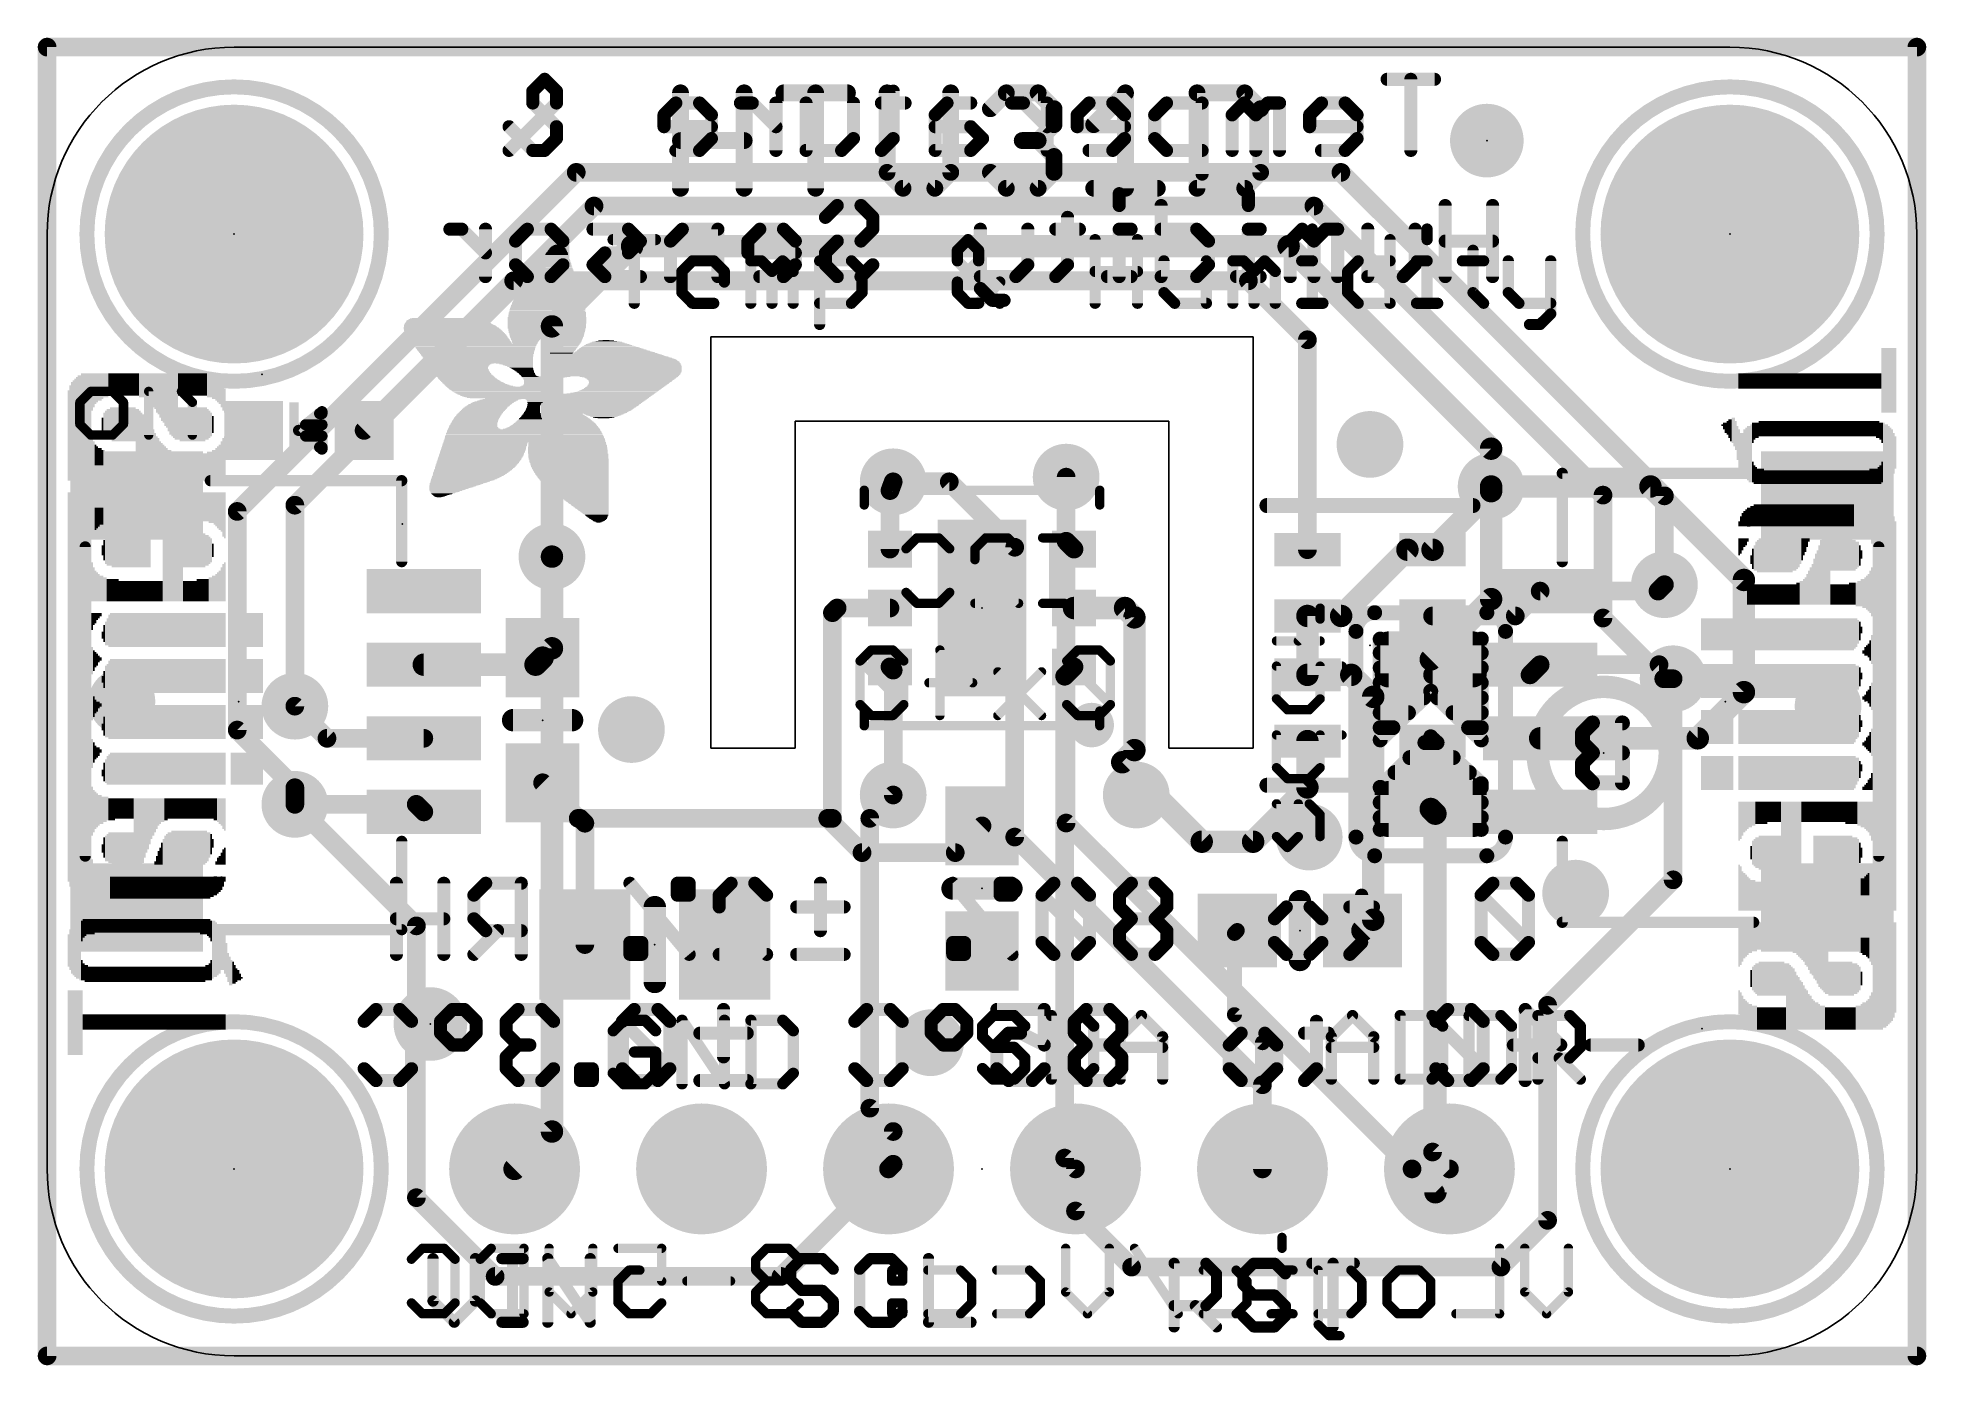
# Model space of a CAD drawing. Extents: x -0.1 to 25.5, y -0.1 to 17.9.
import ezdxf

# ---------------------------------------------------------------- set-up
doc = ezdxf.new("R2010")
doc.units = 0
for name, color, linetype in [('1', 12, 'CONTINUOUS'), ('16', 5, 'CONTINUOUS'), ('17', 110, 'CONTINUOUS'), ('18', 110, 'CONTINUOUS'), ('20', 53, 'CONTINUOUS'), ('21', 40, 'CONTINUOUS'), ('22', 6, 'CONTINUOUS'), ('23', 53, 'CONTINUOUS'), ('24', 53, 'CONTINUOUS')]:
    doc.layers.add(name, color=color, linetype=linetype)

# ---------------------------------------------------------------- blocks, each defined once
blk = doc.blocks.new('RECT')
blk.add_solid([(-0.5, -0.5), (0.5, -0.5), (-0.5, 0.5), (0.5, 0.5)])
blk = doc.blocks.new('PIE')
at = {"const_width": 0.5}
blk.add_lwpolyline([(0, -0.25, 1), (0, 0.25, 1), (0, -0.25)], format="xyb", dxfattribs=at)
blk = doc.blocks.new('ROUNDP')
at = {"const_width": 0.5}
blk.add_lwpolyline([(0, -0.25, 1), (0, 0.25, 1), (0, -0.25)], format="xyb", dxfattribs=at)
blk = doc.blocks.new('RECT121920X243840R50')
at = {"const_width": 0.1905}
blk.add_lwpolyline([(0.2858, -0.5715), (0.2858, 0.5715, 0.4142), (0.1905, 0.6668), (-0.1905, 0.6668, 0.4142), (-0.2858, 0.5715), (-0.2858, -0.5715, 0.4142), (-0.1905, -0.6668), (0.1905, -0.6668, 0.4142)], format="xyb", close=True, dxfattribs=at)
blk.add_solid([(-0.2159, -0.5969), (0.2159, -0.5969), (-0.2159, 0.5969), (0.2159, 0.5969)])
blk = doc.blocks.new('ROUNDV')
at = {"const_width": 0.5}
blk.add_lwpolyline([(0, -0.25, 1), (0, 0.25, 1), (0, -0.25)], format="xyb", dxfattribs=at)

msp = doc.modelspace()

# ---------------------------------------------------------------- linework, layer by layer
at = {"layer": '1'}
for points, const_width in [([(0, 17.78), (25.4, 17.78)], 0.254), ([(0, 0), (0, 17.78)], 0.254), ([(25.4, 17.78), (25.4, 0)], 0.254), ([(4.306, 12.573), (6.338, 14.605)], 0.254), ([(6.338, 14.605), (16.3195, 14.605)], 0.254), ([(16.3195, 14.605), (17.1205, 13.804)], 0.254), ([(17.1205, 13.804), (17.1205, 10.952)], 0.254), ([(13.843, 11.938), (13.843, 11.067)], 0.254), ([(11.4935, 11.8745), (11.45, 11.7554)], 0.254), ([(11.45, 10.96), (11.45, 11.7554)], 0.254), ([(19.616, 11.7475), (18.8205, 10.952)], 0.3048), ([(19.616, 11.811), (19.616, 11.7475)], 0.3048), ([(21.7805, 11.811), (19.616, 11.811)], 0.3048), ([(23.0505, 10.541), (21.7805, 11.811)], 0.3048), ([(13.95, 10.96), (13.843, 11.067)], 0.254), ([(17.5791, 10.052), (18.4791, 10.952)], 0.3048), ([(18.4791, 10.952), (18.8205, 10.952)], 0.3048), ([(6.858, 9.613), (6.858, 10.8585)], 0.3048), ([(21.8835, 10.39), (21.9706, 10.4771)], 0.254), ([(23.0505, 10.541), (23.0505, 9.017)], 0.3048), ([(10.7315, 10.16), (10.668, 10.0965)], 0.254), ([(11.45, 10.16), (10.7315, 10.16)], 0.254), ([(13.95, 10.16), (14.6431, 10.16)], 0.3048), ([(14.6431, 10.16), (14.7701, 10.033)], 0.3048), ([(19.9445, 10.052), (20.2825, 10.39)], 0.254), ([(20.2825, 10.39), (21.8835, 10.39)], 0.254), ([(10.668, 10.0965), (10.668, 7.3025)], 0.254), ([(14.7701, 10.033), (14.7701, 8.2296)], 0.3048), ([(17.1205, 10.052), (17.1205, 9.252)], 0.3048), ([(17.1205, 10.052), (17.5791, 10.052)], 0.3048), ([(18.8205, 10.052), (19.9445, 10.052)], 0.254), ([(6.731, 9.486), (6.858, 9.613)], 0.3048), ([(5.1175, 9.39), (6.635, 9.39)], 0.3048), ([(6.635, 9.39), (6.731, 9.486)], 0.3048), ([(20.1445, 9.252), (20.2825, 9.39)], 0.254), ([(20.2825, 9.39), (21.8973, 9.39)], 0.254), ([(21.8973, 9.39), (22.0885, 9.1988)], 0.254), ([(11.45, 9.36), (11.4935, 9.3165)], 0.254), ([(11.4935, 9.3165), (11.4935, 7.62)], 0.254), ([(13.95, 9.36), (13.823, 9.233)], 0.254), ([(13.823, 9.233), (13.823, 2.687)], 0.254), ([(17.1205, 9.252), (17.7164, 9.252)], 0.3048), ([(17.7164, 9.252), (18.0149, 8.9535)], 0.3048), ([(18.8205, 9.252), (20.1445, 9.252)], 0.254), ([(18.0149, 8.9535), (18.0149, 5.9254)], 0.3048), ([(23.0505, 9.017), (22.4235, 8.39)], 0.3048), ([(3.802, 8.39), (3.3655, 8.8265)], 0.254), ([(5.1175, 8.39), (3.802, 8.39)], 0.254), ([(17.1205, 7.7225), (17.1205, 8.352)], 0.3048), ([(18.8205, 8.352), (18.8205, 2.7695)], 0.254), ([(22.4235, 8.39), (20.2825, 8.39)], 0.3048), ([(14.7701, 8.2296), (14.605, 8.0645)], 0.3048), ([(14.605, 8.0645), (15.6845, 6.985)], 0.3048), ([(7.2145, 7.3025), (6.731, 7.786)], 0.254), ([(16.383, 6.985), (17.1205, 7.7225)], 0.3048), ([(3.3655, 7.493), (5.0145, 7.493)], 0.254), ([(5.0145, 7.493), (5.1175, 7.39)], 0.254), ([(7.239, 7.3025), (7.2145, 7.3025)], 0.254), ([(7.305, 7.2365), (7.239, 7.3025)], 0.254), ([(7.239, 7.3025), (10.6045, 7.3025)], 0.254), ([(7.305, 5.588), (7.305, 7.2365)], 0.254), ([(10.668, 7.3025), (10.6045, 7.3025)], 0.254), ([(11.0704, 6.8366), (10.6045, 7.3025)], 0.254), ([(12.7, 7.2), (12.3366, 6.8366)], 0.254), ([(12.3366, 6.8366), (11.0704, 6.8366)], 0.254), ([(15.6845, 6.985), (16.383, 6.985)], 0.3048), ([(18.0149, 5.9254), (17.868, 5.7785)], 0.3048), ([(16.129, 5.7395), (16.168, 5.7785)], 0.2032), ([(16.129, 4.6355), (16.129, 5.7395)], 0.2032), ([(16.51, 4.2545), (16.129, 4.6355)], 0.2032), ([(16.51, 2.54), (16.51, 4.2545)], 0.2032), ([(18.8205, 2.7695), (19.05, 2.54)], 0.254), ([(13.97, 2.54), (13.823, 2.687)], 0.254), ([(25.4, 0), (0, 0)], 0.254)]:
    msp.add_lwpolyline(points, dxfattribs=dict(at, const_width=const_width))
for points, const_width in [([(0, 17.8435, 1), (0, 17.7165)], 0.127), ([(0.0635, 17.78, 1), (-0.0635, 17.78)], 0.127), ([(25.4635, 17.78, 1), (25.3365, 17.78)], 0.127), ([(25.4, 17.7165, 1), (25.4, 17.8435)], 0.127), ([(6.338, 14.6685, 1), (6.338, 14.5415)], 0.127), ([(6.3829, 14.5601, 1), (6.2931, 14.6499)], 0.127), ([(16.3644, 14.6499, 1), (16.2746, 14.5601)], 0.127), ([(16.3195, 14.5415, 1), (16.3195, 14.6685)], 0.127), ([(17.184, 13.804, 1), (17.057, 13.804)], 0.127), ([(17.0756, 13.7591, 1), (17.1654, 13.8489)], 0.127), ([(4.2611, 12.6179, 1), (4.3509, 12.5281)], 0.127), ([(13.9065, 11.938, 1), (13.7795, 11.938)], 0.127), ([(11.5135, 11.7554, 1), (11.3865, 11.7554)], 0.127), ([(11.3904, 11.7772, 1), (11.5096, 11.7336)], 0.127), ([(11.5531, 11.8527, 1), (11.4339, 11.8963)], 0.127), ([(19.6922, 11.811, 1), (19.5398, 11.811)], 0.1524), ([(19.616, 11.8872, 1), (19.616, 11.7348)], 0.1524), ([(19.5398, 11.7475, 1), (19.6922, 11.7475)], 0.1524), ([(19.6699, 11.6936, 1), (19.5621, 11.8014)], 0.1524), ([(21.8344, 11.8649, 1), (21.7266, 11.7571)], 0.1524), ([(21.7805, 11.7348, 1), (21.7805, 11.8872)], 0.1524), ([(13.8879, 11.1119, 1), (13.7981, 11.0221)], 0.127), ([(13.7795, 11.067, 1), (13.9065, 11.067)], 0.127), ([(13.9051, 10.9151, 1), (13.9949, 11.0049)], 0.127), ([(18.4791, 11.0282, 1), (18.4791, 10.8758)], 0.1524), ([(18.533, 10.8981, 1), (18.4252, 11.0059)], 0.1524), ([(18.7666, 11.0059, 1), (18.8744, 10.8981)], 0.1524), ([(18.8205, 10.8758, 1), (18.8205, 11.0282)], 0.1524), ([(6.9342, 10.8585, 1), (6.7818, 10.8585)], 0.1524), ([(11.3865, 10.96, 1), (11.5135, 10.96)], 0.127), ([(17.057, 10.952, 1), (17.184, 10.952)], 0.127), ([(22.0155, 10.4322, 1), (21.9257, 10.522)], 0.127), ([(23.1267, 10.541, 1), (22.9743, 10.541)], 0.1524), ([(22.9966, 10.4871, 1), (23.1044, 10.5949)], 0.1524), ([(10.7315, 10.2235, 1), (10.7315, 10.0965)], 0.127), ([(10.7764, 10.1151, 1), (10.6866, 10.2049)], 0.127), ([(11.45, 10.0965, 1), (11.45, 10.2235)], 0.127), ([(13.95, 10.2362, 1), (13.95, 10.0838)], 0.1524), ([(14.697, 10.2139, 1), (14.5892, 10.1061)], 0.1524), ([(14.6431, 10.0838, 1), (14.6431, 10.2362)], 0.1524), ([(20.2825, 10.4535, 1), (20.2825, 10.3265)], 0.127), ([(20.3274, 10.3451, 1), (20.2376, 10.4349)], 0.127), ([(21.8386, 10.4349, 1), (21.9284, 10.3451)], 0.127), ([(21.8835, 10.3265, 1), (21.8835, 10.4535)], 0.127), ([(10.7315, 10.0965, 1), (10.6045, 10.0965)], 0.127), ([(10.6231, 10.1414, 1), (10.7129, 10.0516)], 0.127), ([(14.8463, 10.033, 1), (14.6939, 10.033)], 0.1524), ([(14.7162, 9.9791, 1), (14.824, 10.0869)], 0.1524), ([(17.1967, 10.052, 1), (17.0443, 10.052)], 0.1524), ([(17.1205, 10.1282, 1), (17.1205, 9.9758)], 0.1524), ([(17.5252, 10.1059, 1), (17.633, 9.9981)], 0.1524), ([(17.5791, 9.9758, 1), (17.5791, 10.1282)], 0.1524), ([(18.8205, 10.1155, 1), (18.8205, 9.9885)], 0.127), ([(19.8996, 10.0969, 1), (19.9894, 10.0071)], 0.127), ([(19.9445, 9.9885, 1), (19.9445, 10.1155)], 0.127), ([(6.9119, 9.5591, 1), (6.8041, 9.6669)], 0.1524), ([(5.1175, 9.4662, 1), (5.1175, 9.3138)], 0.1524), ([(6.5811, 9.4439, 1), (6.6889, 9.3361)], 0.1524), ([(6.635, 9.3138, 1), (6.635, 9.4662)], 0.1524), ([(6.6771, 9.5399, 1), (6.7849, 9.4321)], 0.1524), ([(6.7849, 9.4321, 1), (6.6771, 9.5399)], 0.1524), ([(6.7818, 9.613, 1), (6.9342, 9.613)], 0.1524), ([(20.2825, 9.4535, 1), (20.2825, 9.3265)], 0.127), ([(20.3274, 9.3451, 1), (20.2376, 9.4349)], 0.127), ([(21.9422, 9.4349, 1), (21.8524, 9.3451)], 0.127), ([(21.8973, 9.3265, 1), (21.8973, 9.4535)], 0.127), ([(11.4949, 9.4049, 1), (11.4051, 9.3151)], 0.127), ([(11.557, 9.3165, 1), (11.43, 9.3165)], 0.127), ([(11.4486, 9.2716, 1), (11.5384, 9.3614)], 0.127), ([(13.8865, 9.233, 1), (13.7595, 9.233)], 0.127), ([(13.7781, 9.2779, 1), (13.8679, 9.1881)], 0.127), ([(13.9949, 9.3151, 1), (13.9051, 9.4049)], 0.127), ([(17.1205, 9.3282, 1), (17.1205, 9.1758)], 0.1524), ([(17.0443, 9.252, 1), (17.1967, 9.252)], 0.1524), ([(17.7703, 9.3059, 1), (17.6625, 9.1981)], 0.1524), ([(17.7164, 9.1758, 1), (17.7164, 9.3282)], 0.1524), ([(18.8205, 9.3155, 1), (18.8205, 9.1885)], 0.127), ([(20.0996, 9.2969, 1), (20.1894, 9.2071)], 0.127), ([(20.1445, 9.1885, 1), (20.1445, 9.3155)], 0.127), ([(22.0436, 9.1539, 1), (22.1334, 9.2437)], 0.127), ([(18.0911, 8.9535, 1), (17.9387, 8.9535)], 0.1524), ([(17.961, 8.8996, 1), (18.0688, 9.0074)], 0.1524), ([(22.9743, 9.017, 1), (23.1267, 9.017)], 0.1524), ([(23.1044, 8.9631, 1), (22.9966, 9.0709)], 0.1524), ([(3.4104, 8.8714, 1), (3.3206, 8.7816)], 0.127), ([(3.802, 8.4535, 1), (3.802, 8.3265)], 0.127), ([(3.7571, 8.3451, 1), (3.8469, 8.4349)], 0.127), ([(5.1175, 8.3265, 1), (5.1175, 8.4535)], 0.127), ([(17.1967, 8.352, 1), (17.0443, 8.352)], 0.1524), ([(18.884, 8.352, 1), (18.757, 8.352)], 0.127), ([(20.2825, 8.4662, 1), (20.2825, 8.3138)], 0.1524), ([(22.3696, 8.4439, 1), (22.4774, 8.3361)], 0.1524), ([(22.4235, 8.3138, 1), (22.4235, 8.4662)], 0.1524), ([(14.6589, 8.1184, 1), (14.5511, 8.0106)], 0.1524), ([(14.6939, 8.2296, 1), (14.8463, 8.2296)], 0.1524), ([(14.824, 8.1757, 1), (14.7162, 8.2835)], 0.1524), ([(14.5511, 8.1184, 1), (14.6589, 8.0106)], 0.1524), ([(6.7759, 7.8309, 1), (6.6861, 7.7411)], 0.127), ([(17.0443, 7.7225, 1), (17.1967, 7.7225)], 0.1524), ([(17.1744, 7.6686, 1), (17.0666, 7.7764)], 0.1524), ([(3.3655, 7.5565, 1), (3.3655, 7.4295)], 0.127), ([(5.0594, 7.5379, 1), (4.9696, 7.4481)], 0.127), ([(5.0145, 7.4295, 1), (5.0145, 7.5565)], 0.127), ([(5.0726, 7.3451, 1), (5.1624, 7.4349)], 0.127), ([(11.43, 7.62, 1), (11.557, 7.62)], 0.127), ([(7.2145, 7.366, 1), (7.2145, 7.239)], 0.127), ([(7.1696, 7.2576, 1), (7.2594, 7.3474)], 0.127), ([(7.2839, 7.3474, 1), (7.1941, 7.2576)], 0.127), ([(7.239, 7.366, 1), (7.239, 7.239)], 0.127), ([(7.239, 7.239, 1), (7.239, 7.366)], 0.127), ([(7.3685, 7.2365, 1), (7.2415, 7.2365)], 0.127), ([(7.2601, 7.1916, 1), (7.3499, 7.2814)], 0.127), ([(10.6045, 7.366, 1), (10.6045, 7.239)], 0.127), ([(10.6494, 7.3474, 1), (10.5596, 7.2576)], 0.127), ([(10.6045, 7.239, 1), (10.6045, 7.366)], 0.127), ([(10.6045, 7.3025, 1), (10.7315, 7.3025)], 0.127), ([(10.668, 7.239, 1), (10.668, 7.366)], 0.127), ([(12.7449, 7.1551, 1), (12.6551, 7.2449)], 0.127), ([(11.0704, 6.9001, 1), (11.0704, 6.7731)], 0.127), ([(11.0255, 6.7917, 1), (11.1153, 6.8815)], 0.127), ([(12.2917, 6.8815, 1), (12.3815, 6.7917)], 0.127), ([(12.3366, 6.7731, 1), (12.3366, 6.9001)], 0.127), ([(15.6845, 7.0612, 1), (15.6845, 6.9088)], 0.1524), ([(15.6306, 6.9311, 1), (15.7384, 7.0389)], 0.1524), ([(16.3291, 7.0389, 1), (16.4369, 6.9311)], 0.1524), ([(16.383, 6.9088, 1), (16.383, 7.0612)], 0.1524), ([(17.8141, 5.8324, 1), (17.9219, 5.7246)], 0.1524), ([(17.9387, 5.9254, 1), (18.0911, 5.9254)], 0.1524), ([(18.0688, 5.8715, 1), (17.961, 5.9793)], 0.1524), ([(7.2415, 5.588, 1), (7.3685, 5.588)], 0.127), ([(16.1798, 5.7395, 1), (16.0782, 5.7395)], 0.1016), ([(16.0931, 5.7754, 1), (16.1649, 5.7036)], 0.1016), ([(16.2039, 5.7426, 1), (16.1321, 5.8144)], 0.1016), ([(16.1649, 4.6714, 1), (16.0931, 4.5996)], 0.1016), ([(16.0782, 4.6355, 1), (16.1798, 4.6355)], 0.1016), ([(16.5608, 4.2545, 1), (16.4592, 4.2545)], 0.1016), ([(16.4741, 4.2186, 1), (16.5459, 4.2904)], 0.1016), ([(18.8654, 2.8144, 1), (18.7756, 2.7246)], 0.127), ([(18.757, 2.7695, 1), (18.884, 2.7695)], 0.127), ([(13.8679, 2.7319, 1), (13.7781, 2.6421)], 0.127), ([(13.7595, 2.687, 1), (13.8865, 2.687)], 0.127), ([(13.9251, 2.4951, 1), (14.0149, 2.5849)], 0.127), ([(16.4592, 2.54, 1), (16.5608, 2.54)], 0.1016), ([(19.0051, 2.4951, 1), (19.0949, 2.5849)], 0.127), ([(0, 0.0635, 1), (0, -0.0635)], 0.127), ([(-0.0635, 0, 1), (0.0635, 0)], 0.127), ([(25.3365, 0, 1), (25.4635, 0)], 0.127), ([(25.4, -0.0635, 1), (25.4, 0.0635)], 0.127)]:
    msp.add_lwpolyline(points, format="xyb", dxfattribs=dict(at, const_width=const_width))
at = {"layer": '16'}
for points, const_width in [([(0, 17.78), (25.4, 17.78)], 0.254), ([(0, 0), (0, 17.78)], 0.254), ([(25.4, 17.78), (25.4, 0)], 0.254), ([(7.1882, 16.0782), (2.5821, 11.4721)], 0.254), ([(17.576, 16.0782), (7.1882, 16.0782)], 0.254), ([(21.9706, 11.6836), (17.576, 16.0782)], 0.254), ([(3.3655, 11.557), (7.4295, 15.621)], 0.254), ([(7.4295, 15.621), (17.2085, 15.621)], 0.254), ([(17.2085, 15.621), (21.136, 11.6935)], 0.254), ([(7.9469, 15.0749), (6.858, 13.986)], 0.3048), ([(16.8656, 15.0749), (7.9469, 15.0749)], 0.3048), ([(19.616, 12.3245), (16.8656, 15.0749)], 0.3048), ([(6.858, 13.986), (6.858, 10.8585)], 0.3048), ([(19.616, 11.811), (19.616, 12.3245)], 0.3048), ([(13.843, 11.938), (13.843, 7.239)], 0.254), ([(12.2555, 11.8745), (11.4935, 11.8745)], 0.254), ([(13.1445, 10.9855), (12.2555, 11.8745)], 0.254), ([(19.616, 10.2815), (19.616, 11.811)], 0.3048), ([(21.136, 11.6935), (21.136, 10.0243)], 0.254), ([(21.9706, 10.4771), (21.9706, 11.6836)], 0.254), ([(2.5821, 11.4721), (2.5821, 8.502)], 0.254), ([(3.3655, 8.8265), (3.3655, 11.557)], 0.254), ([(13.1445, 10.9855), (13.1445, 7.0485)], 0.254), ([(6.858, 10.8585), (6.858, 3.048)], 0.3048), ([(18.796, 9.4615), (19.616, 10.2815)], 0.3048), ([(21.9615, 9.1988), (21.136, 10.0243)], 0.254), ([(18.1094, 8.3685), (18.1094, 9.7385)], 0.2032), ([(18.1094, 9.7385), (19.4826, 9.7385)], 0.2032), ([(19.4826, 9.7385), (19.4826, 8.3685)], 0.2032), ([(18.1094, 9.5504), (19.4826, 9.5504)], 0.2032), ([(18.1094, 9.3472), (19.4826, 9.3472)], 0.2032), ([(18.1094, 9.144), (19.4826, 9.144)], 0.2032), ([(21.9615, 9.1988), (22.0885, 9.1988)], 0.254), ([(22.0885, 9.1988), (22.0885, 6.4675)], 0.254), ([(18.796, 9.0297), (18.1094, 8.3685)], 0.2032), ([(18.1094, 8.9408), (18.7037, 8.9408)], 0.2032), ([(19.4826, 8.3685), (18.796, 9.0297)], 0.2032), ([(18.8883, 8.9408), (19.4826, 8.9408)], 0.2032), ([(18.1094, 8.7376), (18.4927, 8.7376)], 0.2032), ([(19.0993, 8.7376), (19.4826, 8.7376)], 0.2032), ([(2.5821, 8.502), (3.3655, 7.7186)], 0.254), ([(18.1094, 8.5344), (18.2817, 8.5344)], 0.2032), ([(18.796, 8.4106), (18.1094, 7.724)], 0.2032), ([(19.4826, 7.774), (18.796, 8.4106)], 0.2032), ([(19.3103, 8.5344), (19.4826, 8.5344)], 0.2032), ([(18.5134, 8.128), (19.1008, 8.128)], 0.2032), ([(18.7166, 8.3312), (18.8816, 8.3312)], 0.2032), ([(18.3102, 7.9248), (19.32, 7.9248)], 0.2032), ([(3.3655, 7.7186), (3.3655, 7.493)], 0.254), ([(11.4935, 7.62), (11.176, 7.3025)], 0.254), ([(18.1094, 7.724), (18.1094, 7.1525)], 0.2032), ([(18.1094, 7.7216), (19.4826, 7.7216)], 0.2032), ([(19.4826, 7.1525), (19.4826, 7.774)], 0.2032), ([(3.3655, 7.493), (5.0165, 5.842)], 0.254), ([(18.1094, 7.5184), (19.4826, 7.5184)], 0.2032), ([(18.796, 7.4295), (18.8595, 7.366)], 0.3048), ([(18.8595, 7.366), (18.8595, 2.2225)], 0.3048), ([(11.176, 7.3025), (11.176, 3.3655)], 0.254), ([(18.542, 2.54), (13.843, 7.239)], 0.254), ([(18.1094, 7.3152), (19.4826, 7.3152)], 0.2032), ([(18.1094, 7.1525), (19.4826, 7.1525)], 0.2032), ([(13.1445, 7.0485), (16.51, 3.683)], 0.254), ([(22.0885, 6.4675), (20.3835, 4.7625)], 0.254), ([(5.0165, 5.842), (5.0165, 2.1493)], 0.254), ([(20.3835, 4.7625), (20.3835, 1.8415)], 0.254), ([(16.51, 3.683), (16.51, 2.54)], 0.254), ([(11.176, 3.3655), (11.4935, 3.048)], 0.254), ([(6.858, 3.048), (6.35, 2.54)], 0.3048), ([(11.4935, 3.048), (11.4935, 2.6035)], 0.254), ([(9.9695, 1.0795), (11.43, 2.54)], 0.254), ([(11.43, 2.54), (11.4935, 2.6035)], 0.254), ([(13.97, 1.9685), (13.97, 2.54)], 0.254), ([(19.05, 2.54), (18.542, 2.54)], 0.254), ([(18.8595, 2.2225), (18.542, 2.54)], 0.254), ([(5.0165, 2.1493), (6.0863, 1.0795)], 0.254), ([(14.732, 1.2065), (13.97, 1.9685)], 0.254), ([(20.3835, 1.8415), (19.7485, 1.2065)], 0.254), ([(19.7485, 1.2065), (14.732, 1.2065)], 0.254), ([(6.0863, 1.0795), (9.9695, 1.0795)], 0.254), ([(25.4, 0), (0, 0)], 0.254)]:
    msp.add_lwpolyline(points, dxfattribs=dict(at, const_width=const_width))
for points, const_width in [([(0, 17.8435, 1), (0, 17.7165)], 0.127), ([(0.0635, 17.78, 1), (-0.0635, 17.78)], 0.127), ([(25.4635, 17.78, 1), (25.3365, 17.78)], 0.127), ([(25.4, 17.7165, 1), (25.4, 17.8435)], 0.127), ([(7.1882, 16.1417, 1), (7.1882, 16.0147)], 0.127), ([(7.2331, 16.0333, 1), (7.1433, 16.1231)], 0.127), ([(17.6209, 16.1231, 1), (17.5311, 16.0333)], 0.127), ([(17.576, 16.0147, 1), (17.576, 16.1417)], 0.127), ([(7.4295, 15.6845, 1), (7.4295, 15.5575)], 0.127), ([(7.4744, 15.5761, 1), (7.3846, 15.6659)], 0.127), ([(17.2534, 15.6659, 1), (17.1636, 15.5761)], 0.127), ([(17.2085, 15.5575, 1), (17.2085, 15.6845)], 0.127), ([(7.9469, 15.1511, 1), (7.9469, 14.9987)], 0.1524), ([(8.0008, 15.021, 1), (7.893, 15.1288)], 0.1524), ([(16.9195, 15.1288, 1), (16.8117, 15.021)], 0.1524), ([(16.8656, 14.9987, 1), (16.8656, 15.1511)], 0.1524), ([(6.9342, 13.986, 1), (6.7818, 13.986)], 0.1524), ([(6.8041, 14.0399, 1), (6.9119, 13.9321)], 0.1524), ([(19.6922, 12.3245, 1), (19.5398, 12.3245)], 0.1524), ([(19.5621, 12.2706, 1), (19.6699, 12.3784)], 0.1524), ([(13.9065, 11.938, 1), (13.7795, 11.938)], 0.127), ([(11.4935, 11.938, 1), (11.4935, 11.811)], 0.127), ([(12.3004, 11.9194, 1), (12.2106, 11.8296)], 0.127), ([(12.2555, 11.811, 1), (12.2555, 11.938)], 0.127), ([(19.6922, 11.811, 1), (19.5398, 11.811)], 0.1524), ([(19.5398, 11.811, 1), (19.6922, 11.811)], 0.1524), ([(21.1995, 11.6935, 1), (21.0725, 11.6935)], 0.127), ([(21.0911, 11.6486, 1), (21.1809, 11.7384)], 0.127), ([(22.0341, 11.6836, 1), (21.9071, 11.6836)], 0.127), ([(2.6456, 11.4721, 1), (2.5186, 11.4721)], 0.127), ([(2.5372, 11.517, 1), (2.627, 11.4272)], 0.127), ([(3.429, 11.557, 1), (3.302, 11.557)], 0.127), ([(3.3206, 11.6019, 1), (3.4104, 11.5121)], 0.127), ([(21.9257, 11.6387, 1), (22.0155, 11.7285)], 0.127), ([(13.208, 10.9855, 1), (13.081, 10.9855)], 0.127), ([(13.0996, 10.9406, 1), (13.1894, 11.0304)], 0.127), ([(6.9342, 10.8585, 1), (6.7818, 10.8585)], 0.1524), ([(6.7818, 10.8585, 1), (6.9342, 10.8585)], 0.1524), ([(21.9071, 10.4771, 1), (22.0341, 10.4771)], 0.127), ([(19.5398, 10.2815, 1), (19.6922, 10.2815)], 0.1524), ([(19.6699, 10.2276, 1), (19.5621, 10.3354)], 0.1524), ([(21.1809, 10.0692, 1), (21.0911, 9.9794)], 0.127), ([(21.0725, 10.0243, 1), (21.1995, 10.0243)], 0.127), ([(18.1602, 9.7385, 1), (18.0586, 9.7385)], 0.1016), ([(18.1094, 9.7893, 1), (18.1094, 9.6877)], 0.1016), ([(19.5334, 9.7385, 1), (19.4318, 9.7385)], 0.1016), ([(19.4826, 9.6877, 1), (19.4826, 9.7893)], 0.1016), ([(18.1094, 9.6012, 1), (18.1094, 9.4996)], 0.1016), ([(18.7421, 9.5154, 1), (18.8499, 9.4076)], 0.1524), ([(19.4826, 9.4996, 1), (19.4826, 9.6012)], 0.1016), ([(18.1094, 9.398, 1), (18.1094, 9.2964)], 0.1016), ([(18.1094, 9.1948, 1), (18.1094, 9.0932)], 0.1016), ([(19.4826, 9.2964, 1), (19.4826, 9.398)], 0.1016), ([(19.4826, 9.0932, 1), (19.4826, 9.1948)], 0.1016), ([(21.9615, 9.2623, 1), (21.9615, 9.1353)], 0.127), ([(21.9166, 9.1539, 1), (22.0064, 9.2437)], 0.127), ([(22.152, 9.1988, 1), (22.025, 9.1988)], 0.127), ([(22.0885, 9.1353, 1), (22.0885, 9.2623)], 0.127), ([(18.1094, 8.9916, 1), (18.1094, 8.89)], 0.1016), ([(18.7037, 8.89, 1), (18.7037, 8.9916)], 0.1016), ([(18.8312, 9.0663, 1), (18.7608, 8.9931)], 0.1016), ([(18.8312, 8.9931, 1), (18.7608, 9.0663)], 0.1016), ([(18.8883, 8.9916, 1), (18.8883, 8.89)], 0.1016), ([(19.4826, 8.89, 1), (19.4826, 8.9916)], 0.1016), ([(3.302, 8.8265, 1), (3.429, 8.8265)], 0.127), ([(18.1094, 8.7884, 1), (18.1094, 8.6868)], 0.1016), ([(18.4927, 8.6868, 1), (18.4927, 8.7884)], 0.1016), ([(19.0993, 8.7884, 1), (19.0993, 8.6868)], 0.1016), ([(19.4826, 8.6868, 1), (19.4826, 8.7884)], 0.1016), ([(2.627, 8.5469, 1), (2.5372, 8.4571)], 0.127), ([(2.5186, 8.502, 1), (2.6456, 8.502)], 0.127), ([(18.1094, 8.5852, 1), (18.1094, 8.4836)], 0.1016), ([(18.2817, 8.4836, 1), (18.2817, 8.5852)], 0.1016), ([(18.8305, 8.4479, 1), (18.7615, 8.3733)], 0.1016), ([(18.8319, 8.3747, 1), (18.7601, 8.4465)], 0.1016), ([(19.3103, 8.5852, 1), (19.3103, 8.4836)], 0.1016), ([(19.4826, 8.4836, 1), (19.4826, 8.5852)], 0.1016), ([(18.0742, 8.4051, 1), (18.1446, 8.3319)], 0.1016), ([(18.0586, 8.3685, 1), (18.1602, 8.3685)], 0.1016), ([(18.5134, 8.1788, 1), (18.5134, 8.0772)], 0.1016), ([(18.7166, 8.382, 1), (18.7166, 8.2804)], 0.1016), ([(18.8816, 8.2804, 1), (18.8816, 8.382)], 0.1016), ([(19.1008, 8.0772, 1), (19.1008, 8.1788)], 0.1016), ([(19.4318, 8.3685, 1), (19.5334, 8.3685)], 0.1016), ([(19.4474, 8.3319, 1), (19.5178, 8.4051)], 0.1016), ([(18.3102, 7.9756, 1), (18.3102, 7.874)], 0.1016), ([(19.32, 7.874, 1), (19.32, 7.9756)], 0.1016), ([(3.429, 7.7186, 1), (3.302, 7.7186)], 0.127), ([(3.3206, 7.6737, 1), (3.4104, 7.7635)], 0.127), ([(11.5384, 7.5751, 1), (11.4486, 7.6649)], 0.127), ([(18.1602, 7.724, 1), (18.0586, 7.724)], 0.1016), ([(18.1094, 7.7724, 1), (18.1094, 7.6708)], 0.1016), ([(18.0735, 7.7599, 1), (18.1453, 7.6881)], 0.1016), ([(19.5334, 7.774, 1), (19.4318, 7.774)], 0.1016), ([(19.4481, 7.7367, 1), (19.5171, 7.8113)], 0.1016), ([(19.4826, 7.6708, 1), (19.4826, 7.7724)], 0.1016), ([(3.4104, 7.5379, 1), (3.3206, 7.4481)], 0.127), ([(3.302, 7.493, 1), (3.429, 7.493)], 0.127), ([(18.1094, 7.5692, 1), (18.1094, 7.4676)], 0.1016), ([(18.8499, 7.4834, 1), (18.7421, 7.3756)], 0.1524), ([(18.9357, 7.366, 1), (18.7833, 7.366)], 0.1524), ([(18.8056, 7.3121, 1), (18.9134, 7.4199)], 0.1524), ([(19.4826, 7.4676, 1), (19.4826, 7.5692)], 0.1016), ([(11.2395, 7.3025, 1), (11.1125, 7.3025)], 0.127), ([(11.1311, 7.3474, 1), (11.2209, 7.2576)], 0.127), ([(13.8879, 7.2839, 1), (13.7981, 7.1941)], 0.127), ([(13.7795, 7.239, 1), (13.9065, 7.239)], 0.127), ([(18.1094, 7.366, 1), (18.1094, 7.2644)], 0.1016), ([(18.1094, 7.2033, 1), (18.1094, 7.1017)], 0.1016), ([(18.0586, 7.1525, 1), (18.1602, 7.1525)], 0.1016), ([(19.4318, 7.1525, 1), (19.5334, 7.1525)], 0.1016), ([(19.4826, 7.2644, 1), (19.4826, 7.366)], 0.1016), ([(19.4826, 7.1017, 1), (19.4826, 7.2033)], 0.1016), ([(13.1894, 7.0934, 1), (13.0996, 7.0036)], 0.127), ([(13.081, 7.0485, 1), (13.208, 7.0485)], 0.127), ([(22.025, 6.4675, 1), (22.152, 6.4675)], 0.127), ([(22.1334, 6.4226, 1), (22.0436, 6.5124)], 0.127), ([(5.08, 5.842, 1), (4.953, 5.842)], 0.127), ([(4.9716, 5.7971, 1), (5.0614, 5.8869)], 0.127), ([(20.447, 4.7625, 1), (20.32, 4.7625)], 0.127), ([(20.3386, 4.8074, 1), (20.4284, 4.7176)], 0.127), ([(16.5735, 3.683, 1), (16.4465, 3.683)], 0.127), ([(16.4651, 3.6381, 1), (16.5549, 3.7279)], 0.127), ([(11.2209, 3.4104, 1), (11.1311, 3.3206)], 0.127), ([(11.1125, 3.3655, 1), (11.2395, 3.3655)], 0.127), ([(6.7818, 3.048, 1), (6.9342, 3.048)], 0.1524), ([(6.9119, 2.9941, 1), (6.8041, 3.1019)], 0.1524), ([(11.557, 3.048, 1), (11.43, 3.048)], 0.127), ([(11.4486, 3.0031, 1), (11.5384, 3.0929)], 0.127), ([(6.2961, 2.5939, 1), (6.4039, 2.4861)], 0.1524), ([(11.3851, 2.5849, 1), (11.4749, 2.4951)], 0.127), ([(11.4749, 2.4951, 1), (11.3851, 2.5849)], 0.127), ([(11.43, 2.6035, 1), (11.557, 2.6035)], 0.127), ([(11.5384, 2.5586, 1), (11.4486, 2.6484)], 0.127), ([(14.0335, 2.54, 1), (13.9065, 2.54)], 0.127), ([(16.4465, 2.54, 1), (16.5735, 2.54)], 0.127), ([(18.542, 2.6035, 1), (18.542, 2.4765)], 0.127), ([(18.5869, 2.5849, 1), (18.4971, 2.4951)], 0.127), ([(18.4971, 2.4951, 1), (18.5869, 2.5849)], 0.127), ([(19.05, 2.4765, 1), (19.05, 2.6035)], 0.127), ([(18.8146, 2.1776, 1), (18.9044, 2.2674)], 0.127), ([(5.0614, 2.1942, 1), (4.9716, 2.1044)], 0.127), ([(4.953, 2.1493, 1), (5.08, 2.1493)], 0.127), ([(14.0149, 2.0134, 1), (13.9251, 1.9236)], 0.127), ([(18.7833, 2.2225, 1), (18.9357, 2.2225)], 0.1524), ([(13.9065, 1.9685, 1), (14.0335, 1.9685)], 0.127), ([(20.32, 1.8415, 1), (20.447, 1.8415)], 0.127), ([(20.4284, 1.7966, 1), (20.3386, 1.8864)], 0.127), ([(14.732, 1.27, 1), (14.732, 1.143)], 0.127), ([(14.6871, 1.1616, 1), (14.7769, 1.2514)], 0.127), ([(19.7036, 1.2514, 1), (19.7934, 1.1616)], 0.127), ([(19.7485, 1.143, 1), (19.7485, 1.27)], 0.127), ([(6.0863, 1.143, 1), (6.0863, 1.016)], 0.127), ([(6.0414, 1.0346, 1), (6.1312, 1.1244)], 0.127), ([(9.9246, 1.1244, 1), (10.0144, 1.0346)], 0.127), ([(9.9695, 1.016, 1), (9.9695, 1.143)], 0.127), ([(0, 0.0635, 1), (0, -0.0635)], 0.127), ([(-0.0635, 0, 1), (0.0635, 0)], 0.127), ([(25.3365, 0, 1), (25.4635, 0)], 0.127), ([(25.4, -0.0635, 1), (25.4, 0.0635)], 0.127)]:
    msp.add_lwpolyline(points, format="xyb", dxfattribs=dict(at, const_width=const_width))
at = {"layer": '20'}
for p, q in [((22.86, 17.78), (2.54, 17.78)), ((0, 15.24), (0, 2.54)), ((25.4, 2.54), (25.4, 15.24)), ((9.017, 13.843), (16.383, 13.843)), ((9.017, 8.255), (9.017, 13.843)), ((16.383, 13.843), (16.383, 8.255)), ((15.24, 12.7), (10.16, 12.7)), ((10.16, 12.7), (10.16, 8.255)), ((15.24, 8.255), (15.24, 12.7)), ((10.16, 8.255), (9.017, 8.255)), ((16.383, 8.255), (15.24, 8.255)), ((2.54, 0), (22.86, 0))]:
    msp.add_line(p, q, dxfattribs=at)
for centre, start, end in [((2.54, 15.24), 90, 180), ((22.86, 15.24), 0, 90), ((2.54, 2.54), 180, 270), ((22.86, 2.54), 270, 0)]:
    msp.add_arc(centre, 2.54, start, end, dxfattribs=at)
at = {"layer": '21'}
for points, const_width in [([(2.54, 13.24, 1), (2.54, 17.24, 1), (2.54, 13.24)], 0.2032), ([(8.6616, 17.1588, 1), (8.5473, 17.1588)], 0.1143), ([(9.5259, 17.1588, 1), (9.4116, 17.1588)], 0.1143), ([(10.0077, 17.216, 1), (10.0077, 17.1017)], 0.1143), ([(10.4971, 17.1588, 1), (10.3828, 17.1588)], 0.1143), ([(10.8721, 17.1017, 1), (10.8721, 17.216)], 0.1143), ([(11.4682, 17.1588, 1), (11.3539, 17.1588)], 0.1143), ([(12.3325, 17.1588, 1), (12.2182, 17.1588)], 0.1143), ([(13.0304, 17.216, 1), (13.0304, 17.1017)], 0.1143), ([(13.0708, 17.1184, 1), (12.99, 17.1992)], 0.1143), ([(13.503, 17.1992, 1), (13.4221, 17.1184)], 0.1143), ([(13.4626, 17.1017, 1), (13.4626, 17.216)], 0.1143), ([(14.7069, 17.1588, 1), (14.5926, 17.1588)], 0.1143), ([(14.6902, 17.1184, 1), (14.6093, 17.1992)], 0.1143), ([(15.6209, 17.216, 1), (15.6209, 17.1017)], 0.1143), ([(15.678, 17.1588, 1), (15.5637, 17.1588)], 0.1143), ([(16.3095, 17.1992, 1), (16.2287, 17.1184)], 0.1143), ([(16.2691, 17.1017, 1), (16.2691, 17.216)], 0.1143), ([(22.86, 13.24, 1), (22.86, 17.24, 1), (22.86, 13.24)], 0.2032), ([(12.7739, 16.9831, 1), (12.8547, 16.9023)], 0.1143), ([(13.7358, 16.9427, 1), (13.6215, 16.9427)], 0.1143), ([(13.6382, 16.9023, 1), (13.719, 16.9831)], 0.1143), ([(16.5423, 16.9427, 1), (16.428, 16.9427)], 0.1143), ([(16.4448, 16.9023, 1), (16.5256, 16.9831)], 0.1143), ([(13.6215, 16.7266, 1), (13.7358, 16.7266)], 0.1143), ([(13.719, 16.6862, 1), (13.6382, 16.767)], 0.1143), ([(14.1772, 16.767, 1), (14.258, 16.6862)], 0.1143), ([(8.6045, 16.5677, 1), (8.6045, 16.4534)], 0.1143), ([(9.4688, 16.4534, 1), (9.4688, 16.5677)], 0.1143), ([(13.2465, 16.5677, 1), (13.2465, 16.4534)], 0.1143), ([(13.503, 16.551, 1), (13.4221, 16.4701)], 0.1143), ([(13.4221, 16.551, 1), (13.503, 16.4701)], 0.1143), ([(13.4626, 16.4534, 1), (13.4626, 16.5677)], 0.1143), ([(11.4514, 16.1188, 1), (11.3706, 16.038)], 0.1143), ([(12.3158, 16.038, 1), (12.2349, 16.1188)], 0.1143), ([(12.8547, 16.1188, 1), (12.7739, 16.038)], 0.1143), ([(13.7358, 16.2945, 1), (13.6215, 16.2945)], 0.1143), ([(13.6382, 16.2541, 1), (13.719, 16.3349)], 0.1143), ([(13.719, 16.038, 1), (13.6382, 16.1188)], 0.1143), ([(16.5256, 16.038, 1), (16.4448, 16.1188)], 0.1143), ([(8.5473, 15.8623, 1), (8.6616, 15.8623)], 0.1143), ([(9.4116, 15.8623, 1), (9.5259, 15.8623)], 0.1143), ([(10.3828, 15.8623, 1), (10.4971, 15.8623)], 0.1143), ([(11.3539, 16.0784, 1), (11.4682, 16.0784)], 0.1143), ([(11.6271, 15.9195, 1), (11.6271, 15.8052)], 0.1143), ([(11.5867, 15.8219, 1), (11.6675, 15.9027)], 0.1143), ([(12.0189, 15.9027, 1), (12.0997, 15.8219)], 0.1143), ([(12.0593, 15.8052, 1), (12.0593, 15.9195)], 0.1143), ([(12.2182, 16.0784, 1), (12.3325, 16.0784)], 0.1143), ([(13.0304, 15.9195, 1), (13.0304, 15.8052)], 0.1143), ([(12.99, 15.8219, 1), (13.0708, 15.9027)], 0.1143), ([(13.4221, 15.9027, 1), (13.503, 15.8219)], 0.1143), ([(13.4626, 15.8052, 1), (13.4626, 15.9195)], 0.1143), ([(13.6215, 16.0784, 1), (13.7358, 16.0784)], 0.1143), ([(14.2176, 15.9195, 1), (14.2176, 15.8052)], 0.1143), ([(14.5926, 15.8623, 1), (14.7069, 15.8623)], 0.1143), ([(15.0819, 15.8052, 1), (15.0819, 15.9195)], 0.1143), ([(15.6209, 15.9195, 1), (15.6209, 15.8052)], 0.1143), ([(15.5637, 15.8623, 1), (15.678, 15.8623)], 0.1143), ([(16.2287, 15.9027, 1), (16.3095, 15.8219)], 0.1143), ([(16.2691, 15.8052, 1), (16.2691, 15.9195)], 0.1143), ([(16.428, 16.0784, 1), (16.5423, 16.0784)], 0.1143), ([(7.6881, 15.2026, 1), (7.6881, 15.1264)], 0.0762), ([(8.0143, 15.1645, 1), (7.9381, 15.1645)], 0.0762), ([(8.2643, 15.1264, 1), (8.2643, 15.2026)], 0.0762), ([(12.5367, 15.1915, 1), (12.4828, 15.1376)], 0.0762), ([(12.5367, 15.1376, 1), (12.4828, 15.1915)], 0.0762), ([(14.2748, 15.1645, 1), (14.1986, 15.1645)], 0.0762), ([(14.851, 15.1645, 1), (14.7748, 15.1645)], 0.0762), ([(17.2254, 15.3086, 1), (17.1492, 15.3086)], 0.0762), ([(17.1492, 15.1645, 1), (17.2254, 15.1645)], 0.0762), ([(18.2813, 15.1645, 1), (18.2051, 15.1645)], 0.0762), ([(18.7846, 15.3086, 1), (18.7084, 15.3086)], 0.0762), ([(18.7084, 15.1645, 1), (18.7846, 15.1645)], 0.0762), ([(8.7676, 14.9145, 1), (8.7676, 14.8383)], 0.0762), ([(8.7946, 14.8495, 1), (8.7407, 14.9034)], 0.0762), ([(9.0827, 14.9034, 1), (9.0288, 14.8495)], 0.0762), ([(9.0558, 14.8383, 1), (9.0558, 14.9145)], 0.0762), ([(9.5972, 14.8764, 1), (9.521, 14.8764)], 0.0762), ([(9.5591, 14.9145, 1), (9.5591, 14.8383)], 0.0762), ([(9.7301, 14.9034, 1), (9.6762, 14.8495)], 0.0762), ([(9.7032, 14.8383, 1), (9.7032, 14.9145)], 0.0762), ([(10.0182, 14.9034, 1), (9.9643, 14.8495)], 0.0762), ([(10.0182, 14.8495, 1), (9.9643, 14.9034)], 0.0762), ([(10.5327, 14.8764, 1), (10.4565, 14.8764)], 0.0762), ([(10.4946, 14.9145, 1), (10.4946, 14.8383)], 0.0762), ([(10.9537, 14.9034, 1), (10.8998, 14.8495)], 0.0762), ([(10.9268, 14.8383, 1), (10.9268, 14.9145)], 0.0762), ([(12.3387, 15.0474, 1), (12.3926, 14.9935)], 0.0762), ([(12.3926, 14.9034, 1), (12.3387, 14.8495)], 0.0762), ([(12.4038, 15.0205, 1), (12.3276, 15.0205)], 0.0762), ([(12.3276, 14.8764, 1), (12.4038, 14.8764)], 0.0762), ([(12.6919, 15.0205, 1), (12.6157, 15.0205)], 0.0762), ([(12.6157, 14.8764, 1), (12.6919, 14.8764)], 0.0762), ([(12.6268, 14.9935, 1), (12.6807, 15.0474)], 0.0762), ([(12.6807, 14.8495, 1), (12.6268, 14.9034)], 0.0762), ([(15.2103, 14.8764, 1), (15.1341, 14.8764)], 0.0762), ([(15.7865, 14.8764, 1), (15.7103, 14.8764)], 0.0762), ([(16.1458, 14.8764, 1), (16.0696, 14.8764)], 0.0762), ([(16.1077, 14.9145, 1), (16.1077, 14.8383)], 0.0762), ([(16.2787, 14.9034, 1), (16.2248, 14.8495)], 0.0762), ([(16.2518, 14.8383, 1), (16.2518, 14.9145)], 0.0762), ([(16.5668, 14.9034, 1), (16.513, 14.8495)], 0.0762), ([(16.5668, 14.8495, 1), (16.513, 14.9034)], 0.0762), ([(17.0433, 14.9145, 1), (17.0433, 14.8383)], 0.0762), ([(17.2254, 14.8764, 1), (17.1492, 14.8764)], 0.0762), ([(17.1873, 14.8383, 1), (17.1873, 14.9145)], 0.0762), ([(17.811, 14.9145, 1), (17.811, 14.8383)], 0.0762), ([(17.8379, 14.8495, 1), (17.784, 14.9034)], 0.0762), ([(18.2432, 14.8383, 1), (18.2432, 14.9145)], 0.0762), ([(18.6025, 14.9145, 1), (18.6025, 14.8383)], 0.0762), ([(18.7846, 14.8764, 1), (18.7084, 14.8764)], 0.0762), ([(18.7465, 14.8383, 1), (18.7465, 14.9145)], 0.0762), ([(19.2261, 14.9145, 1), (19.2261, 14.8383)], 0.0762), ([(19.4083, 15.0205, 1), (19.3321, 15.0205)], 0.0762), ([(19.5142, 14.8383, 1), (19.5142, 14.9145)], 0.0762), ([(19.8879, 14.8764, 1), (19.8117, 14.8764)], 0.0762), ([(20.4641, 14.8764, 1), (20.3879, 14.8764)], 0.0762), ([(8.5966, 14.7593, 1), (8.6505, 14.7054)], 0.0762), ([(8.6617, 14.7324, 1), (8.5855, 14.7324)], 0.0762), ([(8.6236, 14.6264, 1), (8.6236, 14.5502)], 0.0762), ([(9.2379, 14.7324, 1), (9.1617, 14.7324)], 0.0762), ([(9.1617, 14.5883, 1), (9.2379, 14.5883)], 0.0762), ([(9.1729, 14.7054, 1), (9.2268, 14.7593)], 0.0762), ([(9.1998, 14.5502, 1), (9.1998, 14.6264)], 0.0762), ([(9.8853, 14.7324, 1), (9.8091, 14.7324)], 0.0762), ([(9.8203, 14.7593, 1), (9.8742, 14.7054)], 0.0762), ([(9.8203, 14.7054, 1), (9.8742, 14.7593)], 0.0762), ([(10.1734, 14.7324, 1), (10.0972, 14.7324)], 0.0762), ([(10.1084, 14.7054, 1), (10.1623, 14.7593)], 0.0762), ([(11.1089, 14.7324, 1), (11.0327, 14.7324)], 0.0762), ([(11.0439, 14.7054, 1), (11.0978, 14.7593)], 0.0762), ([(12.3387, 14.6153, 1), (12.3926, 14.5614)], 0.0762), ([(12.4038, 14.5883, 1), (12.3276, 14.5883)], 0.0762), ([(12.9688, 14.5614, 1), (12.9149, 14.6153)], 0.0762), ([(14.2367, 14.7705, 1), (14.2367, 14.6943)], 0.0762), ([(14.8129, 14.6943, 1), (14.8129, 14.7705)], 0.0762), ([(16.4339, 14.7324, 1), (16.3577, 14.7324)], 0.0762), ([(16.3689, 14.7593, 1), (16.4228, 14.7054)], 0.0762), ([(16.3689, 14.7054, 1), (16.4228, 14.7593)], 0.0762), ([(16.7221, 14.7324, 1), (16.6459, 14.7324)], 0.0762), ([(16.657, 14.7054, 1), (16.7109, 14.7593)], 0.0762), ([(17.705, 14.7324, 1), (17.6288, 14.7324)], 0.0762), ([(17.64, 14.7593, 1), (17.6939, 14.7054)], 0.0762), ([(8.6505, 14.4712, 1), (8.5966, 14.4173)], 0.0762), ([(8.5855, 14.4443, 1), (8.6617, 14.4443)], 0.0762), ([(8.7676, 14.3383, 1), (8.7676, 14.2621)], 0.0762), ([(9.0558, 14.2621, 1), (9.0558, 14.3383)], 0.0762), ([(10.4946, 14.3383, 1), (10.4946, 14.2621)], 0.0762), ([(10.9268, 14.2621, 1), (10.9268, 14.3383)], 0.0762), ([(11.0327, 14.4443, 1), (11.1089, 14.4443)], 0.0762), ([(11.0978, 14.4173, 1), (11.0439, 14.4712)], 0.0762), ([(12.3926, 14.4712, 1), (12.3387, 14.4173)], 0.0762), ([(12.3276, 14.4443, 1), (12.4038, 14.4443)], 0.0762), ([(12.5097, 14.3383, 1), (12.5097, 14.2621)], 0.0762), ([(12.6538, 14.2621, 1), (12.6538, 14.3383)], 0.0762), ([(15.1992, 14.4712, 1), (15.1453, 14.4173)], 0.0762), ([(15.1341, 14.4443, 1), (15.2103, 14.4443)], 0.0762), ([(15.3163, 14.3383, 1), (15.3163, 14.2621)], 0.0762), ([(15.7484, 14.2621, 1), (15.7484, 14.3383)], 0.0762), ([(17.0433, 14.3383, 1), (17.0433, 14.2621)], 0.0762), ([(17.3314, 14.2621, 1), (17.3314, 14.3383)], 0.0762), ([(17.6939, 14.4712, 1), (17.64, 14.4173)], 0.0762), ([(17.6288, 14.4443, 1), (17.705, 14.4443)], 0.0762), ([(17.811, 14.3383, 1), (17.811, 14.2621)], 0.0762), ([(18.2432, 14.2621, 1), (18.2432, 14.3383)], 0.0762), ([(18.6025, 14.3383, 1), (18.6025, 14.2621)], 0.0762), ([(18.8906, 14.2621, 1), (18.8906, 14.3383)], 0.0762), ([(19.3971, 14.4712, 1), (19.3432, 14.4173)], 0.0762), ([(19.3321, 14.4443, 1), (19.4083, 14.4443)], 0.0762), ([(19.8767, 14.4712, 1), (19.8229, 14.4173)], 0.0762), ([(19.8117, 14.4443, 1), (19.8879, 14.4443)], 0.0762), ([(19.9939, 14.3383, 1), (19.9939, 14.2621)], 0.0762), ([(20.426, 14.2621, 1), (20.426, 14.3383)], 0.0762), ([(7.9381, 14.3002, 1), (8.0143, 14.3002)], 0.0762), ([(8.7407, 14.2733, 1), (8.7946, 14.3271)], 0.0762), ([(9.521, 14.3002, 1), (9.5972, 14.3002)], 0.0762), ([(9.8091, 14.3002, 1), (9.8853, 14.3002)], 0.0762), ([(10.0972, 14.3002, 1), (10.1734, 14.3002)], 0.0762), ([(10.8998, 14.3271, 1), (10.9537, 14.2733)], 0.0762), ([(12.4828, 14.2733, 1), (12.5367, 14.3271)], 0.0762), ([(12.6268, 14.3271, 1), (12.6807, 14.2733)], 0.0762), ([(12.9149, 14.2733, 1), (12.9688, 14.3271)], 0.0762), ([(14.1986, 14.3002, 1), (14.2748, 14.3002)], 0.0762), ([(14.7748, 14.3002, 1), (14.851, 14.3002)], 0.0762), ([(15.2893, 14.2733, 1), (15.3432, 14.3271)], 0.0762), ([(15.7103, 14.3002, 1), (15.7865, 14.3002)], 0.0762), ([(16.0696, 14.3002, 1), (16.1458, 14.3002)], 0.0762), ([(16.3577, 14.3002, 1), (16.4339, 14.3002)], 0.0762), ([(16.6459, 14.3002, 1), (16.7221, 14.3002)], 0.0762), ([(17.1492, 14.3002, 1), (17.2254, 14.3002)], 0.0762), ([(17.784, 14.2733, 1), (17.8379, 14.3271)], 0.0762), ([(18.2051, 14.3002, 1), (18.2813, 14.3002)], 0.0762), ([(18.7084, 14.3002, 1), (18.7846, 14.3002)], 0.0762), ([(19.4873, 14.2733, 1), (19.5412, 14.3271)], 0.0762), ([(19.9669, 14.2733, 1), (20.0208, 14.3271)], 0.0762), ([(20.3879, 14.1561, 1), (20.4641, 14.1561)], 0.0762), ([(20.453, 14.1292, 1), (20.3991, 14.1831)], 0.0762), ([(10.4565, 14.0121, 1), (10.5327, 14.0121)], 0.0762), ([(20.1379, 14.0502, 1), (20.1379, 13.974)], 0.0762), ([(20.255, 14.039, 1), (20.3089, 13.9851)], 0.0762), ([(20.282, 13.974, 1), (20.282, 14.0502)], 0.0762), ([(0.5928, 13.1344, 1), (0.5928, 13.0709)], 0.0635), ([(0.6152, 13.0802, 1), (0.5703, 13.1251)], 0.0635), ([(0.9118, 13.1251, 1), (0.8669, 13.0802)], 0.0635), ([(0.8894, 13.0709, 1), (0.8894, 13.1344)], 0.0635), ([(1.38, 13.1344, 1), (1.38, 13.0709)], 0.0635), ([(1.4118, 13.1027, 1), (1.3483, 13.1027)], 0.0635), ([(1.8473, 13.1251, 1), (1.8024, 13.0802)], 0.0635), ([(1.8249, 13.0709, 1), (1.8249, 13.1344)], 0.0635), ([(0.4763, 12.9544, 1), (0.4128, 12.9544)], 0.0635), ([(0.422, 12.9768, 1), (0.467, 12.9319)], 0.0635), ([(1.0694, 12.9544, 1), (1.0059, 12.9544)], 0.0635), ([(1.0152, 12.9319, 1), (1.0601, 12.9768)], 0.0635), ([(2.0049, 12.9544, 1), (1.9414, 12.9544)], 0.0635), ([(1.9507, 12.9319, 1), (1.9956, 12.9768)], 0.0635), ([(3.7021, 12.8397, 1), (3.7021, 12.7635)], 0.0762), ([(3.7719, 12.827, 1), (3.6957, 12.827)], 0.0762), ([(3.7576, 12.7972, 1), (3.71, 12.8568)], 0.0762), ([(3.7338, 12.7635, 1), (3.7338, 12.8397)], 0.0762), ([(0.467, 12.6802, 1), (0.422, 12.6353)], 0.0635), ([(0.4128, 12.6578, 1), (0.4763, 12.6578)], 0.0635), ([(0.5928, 12.5413, 1), (0.5928, 12.4778)], 0.0635), ([(0.8894, 12.4778, 1), (0.8894, 12.5413)], 0.0635), ([(1.0059, 12.6578, 1), (1.0694, 12.6578)], 0.0635), ([(1.0601, 12.6353, 1), (1.0152, 12.6802)], 0.0635), ([(3.4401, 12.6028, 1), (3.3925, 12.5432)], 0.0762), ([(3.3925, 12.6028, 1), (3.4401, 12.5432)], 0.0762), ([(3.5116, 12.6873, 1), (3.5116, 12.6111)], 0.0762), ([(3.5116, 12.5349, 1), (3.5116, 12.4587)], 0.0762), ([(3.7338, 12.6111, 1), (3.7338, 12.6873)], 0.0762), ([(3.7338, 12.4587, 1), (3.7338, 12.5349)], 0.0762), ([(0.5703, 12.487, 1), (0.6152, 12.532)], 0.0635), ([(0.8669, 12.532, 1), (0.9118, 12.487)], 0.0635), ([(1.3483, 12.5095, 1), (1.4118, 12.5095)], 0.0635), ([(1.9414, 12.5095, 1), (2.0049, 12.5095)], 0.0635), ([(3.7021, 12.3825, 1), (3.7021, 12.3063)], 0.0762), ([(3.6957, 12.319, 1), (3.7719, 12.319)], 0.0762), ([(3.71, 12.2892, 1), (3.7576, 12.3488)], 0.0762), ([(3.7338, 12.3063, 1), (3.7338, 12.3825)], 0.0762), ([(20.6206, 11.99, 1), (20.5444, 11.99)], 0.0762), ([(20.5825, 12.0281, 1), (20.5825, 11.9519)], 0.0762), ([(23.1825, 11.9519, 1), (23.1825, 12.0281)], 0.0762), ([(2.2175, 11.9281, 1), (2.2175, 11.8519)], 0.0762), ([(4.8556, 11.89, 1), (4.7794, 11.89)], 0.0762), ([(4.8175, 11.8519, 1), (4.8175, 11.9281)], 0.0762), ([(11.1, 11.7918, 1), (11.1, 11.7282)], 0.0635), ([(11.1318, 11.76, 1), (11.0682, 11.76)], 0.0635), ([(14.3318, 11.76, 1), (14.2683, 11.76)], 0.0635), ([(14.3, 11.7282, 1), (14.3, 11.7918)], 0.0635), ([(11.0682, 11.56, 1), (11.1318, 11.56)], 0.0635), ([(14.2683, 11.56, 1), (14.3318, 11.56)], 0.0635), ([(16.5705, 11.6028, 1), (16.5705, 11.5012)], 0.1016), ([(19.3705, 11.5012, 1), (19.3705, 11.6028)], 0.1016), ([(0.5556, 10.99, 1), (0.4794, 10.99)], 0.0762), ([(24.9206, 10.99, 1), (24.8444, 10.99)], 0.0762), ([(4.7794, 10.79, 1), (4.8556, 10.79)], 0.0762), ([(20.5444, 10.79, 1), (20.6206, 10.79)], 0.0762), ([(6.331, 8.7122, 1), (6.331, 8.5598)], 0.1524), ([(7.131, 8.5598, 1), (7.131, 8.7122)], 0.1524), ([(11.1318, 8.76, 1), (11.0682, 8.76)], 0.0635), ([(14.19, 8.42, 1), (14.19, 8.72, 1), (14.19, 8.42)], 0.3048), ([(14.3318, 8.76, 1), (14.2683, 8.76)], 0.0635), ([(11.0682, 8.56, 1), (11.1318, 8.56)], 0.0635), ([(11.1, 8.5918, 1), (11.1, 8.5282)], 0.0635), ([(14.2683, 8.56, 1), (14.3318, 8.56)], 0.0635), ([(14.3, 8.5282, 1), (14.3, 8.5918)], 0.0635), ([(16.5705, 7.8028, 1), (16.5705, 7.7012)], 0.1016), ([(19.3705, 7.7012, 1), (19.3705, 7.8028)], 0.1016), ([(4.8556, 6.99, 1), (4.7794, 6.99)], 0.0762), ([(20.6206, 6.99, 1), (20.5444, 6.99)], 0.0762), ([(0.4794, 6.79, 1), (0.5556, 6.79)], 0.0762), ([(24.8444, 6.79, 1), (24.9206, 6.79)], 0.0762), ([(12.3, 6.4262, 1), (12.3, 6.2738)], 0.1524), ([(13.1, 6.2738, 1), (13.1, 6.4262)], 0.1524), ([(8.3312, 6.096, 1), (8.1788, 6.096)], 0.1524), ([(17.0942, 6.1785, 1), (16.9418, 6.1785)], 0.1524), ([(20.5825, 5.9281, 1), (20.5825, 5.8519)], 0.0762), ([(20.5444, 5.89, 1), (20.6206, 5.89)], 0.0762), ([(23.1825, 5.8519, 1), (23.1825, 5.9281)], 0.0762), ([(2.2175, 5.8281, 1), (2.2175, 5.7519)], 0.0762), ([(4.7794, 5.79, 1), (4.8556, 5.79)], 0.0762), ([(4.8175, 5.7519, 1), (4.8175, 5.8281)], 0.0762), ([(16.9418, 5.3785, 1), (17.0942, 5.3785)], 0.1524), ([(8.1788, 5.08, 1), (8.3312, 5.08)], 0.1524), ([(2.54, 0.54, 1), (2.54, 4.54, 1), (2.54, 0.54)], 0.2032), ([(7.834, 4.5981, 1), (7.834, 4.5219)], 0.0762), ([(7.8609, 4.5331, 1), (7.807, 4.587)], 0.0762), ([(8.149, 4.587, 1), (8.0951, 4.5331)], 0.0762), ([(8.1221, 4.5219, 1), (8.1221, 4.5981)], 0.0762), ([(8.6571, 4.5812, 1), (8.5937, 4.5389)], 0.0762), ([(8.6635, 4.56, 1), (8.5873, 4.56)], 0.0762), ([(9.2398, 4.56, 1), (9.1636, 4.56)], 0.0762), ([(9.5991, 4.56, 1), (9.5229, 4.56)], 0.0762), ([(9.561, 4.5981, 1), (9.561, 4.5219)], 0.0762), ([(10.0201, 4.587, 1), (9.9662, 4.5331)], 0.0762), ([(9.9931, 4.5219, 1), (9.9931, 4.5981)], 0.0762), ([(12.8505, 4.6616, 1), (12.8505, 4.5854)], 0.0762), ([(12.8774, 4.5966, 1), (12.8235, 4.6505)], 0.0762), ([(13.1655, 4.6505, 1), (13.1116, 4.5966)], 0.0762), ([(13.1386, 4.5854, 1), (13.1386, 4.6616)], 0.0762), ([(13.68, 4.6235, 1), (13.6038, 4.6235)], 0.0762), ([(13.6419, 4.6616, 1), (13.6419, 4.5854)], 0.0762), ([(14.1011, 4.6505, 1), (14.0472, 4.5966)], 0.0762), ([(14.0741, 4.5854, 1), (14.0741, 4.6616)], 0.0762), ([(14.8925, 4.6505, 1), (14.8386, 4.5966)], 0.0762), ([(14.8925, 4.5966, 1), (14.8386, 4.6505)], 0.0762), ([(17.7607, 4.6505, 1), (17.7068, 4.5966)], 0.0762), ([(17.7607, 4.5966, 1), (17.7068, 4.6505)], 0.0762), ([(18.4193, 4.6235, 1), (18.3431, 4.6235)], 0.0762), ([(18.3812, 4.6616, 1), (18.3812, 4.5854)], 0.0762), ([(18.8403, 4.6505, 1), (18.7864, 4.5966)], 0.0762), ([(18.8133, 4.5854, 1), (18.8133, 4.6616)], 0.0762), ([(19.3548, 4.6235, 1), (19.2786, 4.6235)], 0.0762), ([(19.3167, 4.6616, 1), (19.3167, 4.5854)], 0.0762), ([(19.7758, 4.6505, 1), (19.7219, 4.5966)], 0.0762), ([(19.7489, 4.5854, 1), (19.7489, 4.6616)], 0.0762), ([(20.2903, 4.6235, 1), (20.2141, 4.6235)], 0.0762), ([(20.2522, 4.6616, 1), (20.2522, 4.5854)], 0.0762), ([(20.7113, 4.6505, 1), (20.6574, 4.5966)], 0.0762), ([(20.6844, 4.5854, 1), (20.6844, 4.6616)], 0.0762), ([(22.86, 0.54, 1), (22.86, 4.54, 1), (22.86, 0.54)], 0.2032), ([(7.728, 4.416, 1), (7.6518, 4.416)], 0.0762), ([(7.663, 4.4429, 1), (7.7169, 4.389)], 0.0762), ([(8.2392, 4.389, 1), (8.2931, 4.4429)], 0.0762), ([(10.1753, 4.416, 1), (10.0991, 4.416)], 0.0762), ([(10.1102, 4.389, 1), (10.1641, 4.4429)], 0.0762), ([(12.7445, 4.4795, 1), (12.6683, 4.4795)], 0.0762), ([(12.6795, 4.5064, 1), (12.7334, 4.4525)], 0.0762), ([(12.7334, 4.3624, 1), (12.6795, 4.3085)], 0.0762), ([(12.6683, 4.3354, 1), (12.7445, 4.3354)], 0.0762), ([(13.2557, 4.4525, 1), (13.3096, 4.5064)], 0.0762), ([(14.2563, 4.4795, 1), (14.1801, 4.4795)], 0.0762), ([(14.1912, 4.4525, 1), (14.2451, 4.5064)], 0.0762), ([(14.5505, 4.3624, 1), (14.6044, 4.3085)], 0.0762), ([(14.6156, 4.3354, 1), (14.5394, 4.3354)], 0.0762), ([(15.1918, 4.3354, 1), (15.1156, 4.3354)], 0.0762), ([(15.1267, 4.3085, 1), (15.1806, 4.3624)], 0.0762), ([(17.4187, 4.3624, 1), (17.4726, 4.3085)], 0.0762), ([(17.4838, 4.3354, 1), (17.4076, 4.3354)], 0.0762), ([(18.06, 4.3354, 1), (17.9838, 4.3354)], 0.0762), ([(17.9949, 4.3085, 1), (18.0488, 4.3624)], 0.0762), ([(18.9955, 4.4795, 1), (18.9193, 4.4795)], 0.0762), ([(18.9305, 4.4525, 1), (18.9843, 4.5064)], 0.0762), ([(19.931, 4.4795, 1), (19.8548, 4.4795)], 0.0762), ([(19.866, 4.4525, 1), (19.9199, 4.5064)], 0.0762), ([(20.8665, 4.4795, 1), (20.7903, 4.4795)], 0.0762), ([(20.8015, 4.4525, 1), (20.8554, 4.5064)], 0.0762), ([(7.978, 4.166, 1), (7.978, 4.0898)], 0.0762), ([(8.3042, 4.1279, 1), (8.228, 4.1279)], 0.0762), ([(8.2661, 4.0898, 1), (8.2661, 4.166)], 0.0762), ([(12.8505, 4.2295, 1), (12.8505, 4.1533)], 0.0762), ([(12.8235, 4.1644, 1), (12.8774, 4.2183)], 0.0762), ([(13.1655, 4.2183, 1), (13.1116, 4.1644)], 0.0762), ([(13.1386, 4.1533, 1), (13.1386, 4.2295)], 0.0762), ([(13.3207, 4.0473, 1), (13.2445, 4.0473)], 0.0762), ([(13.2557, 4.0204, 1), (13.3096, 4.0743)], 0.0762), ([(14.5775, 4.2295, 1), (14.5775, 4.1533)], 0.0762), ([(15.1537, 4.1533, 1), (15.1537, 4.2295)], 0.0762), ([(17.4457, 4.2295, 1), (17.4457, 4.1533)], 0.0762), ([(18.0219, 4.1533, 1), (18.0219, 4.2295)], 0.0762), ([(20.2522, 4.0854, 1), (20.2522, 4.0092)], 0.0762), ([(20.5673, 4.0743, 1), (20.5134, 4.0204)], 0.0762), ([(20.6574, 4.0743, 1), (20.7113, 4.0204)], 0.0762), ([(20.6844, 4.0092, 1), (20.6844, 4.0854)], 0.0762), ([(20.7903, 4.1914, 1), (20.8665, 4.1914)], 0.0762), ([(20.8554, 4.1644, 1), (20.8015, 4.2183)], 0.0762), ([(7.7169, 3.8667, 1), (7.663, 3.8128)], 0.0762), ([(7.6518, 3.8398, 1), (7.728, 3.8398)], 0.0762), ([(8.228, 3.8398, 1), (8.3042, 3.8398)], 0.0762), ([(8.2931, 3.8128, 1), (8.2392, 3.8667)], 0.0762), ([(10.0991, 3.8398, 1), (10.1753, 3.8398)], 0.0762), ([(10.1641, 3.8128, 1), (10.1102, 3.8667)], 0.0762), ([(12.7334, 3.9302, 1), (12.6795, 3.8763)], 0.0762), ([(13.2445, 3.9033, 1), (13.3207, 3.9033)], 0.0762), ([(13.3096, 3.8763, 1), (13.2557, 3.9302)], 0.0762), ([(14.1801, 3.9033, 1), (14.2563, 3.9033)], 0.0762), ([(14.2451, 3.8763, 1), (14.1912, 3.9302)], 0.0762), ([(18.9193, 3.9033, 1), (18.9955, 3.9033)], 0.0762), ([(18.9843, 3.8763, 1), (18.9305, 3.9302)], 0.0762), ([(19.8548, 3.9033, 1), (19.931, 3.9033)], 0.0762), ([(19.9199, 3.8763, 1), (19.866, 3.9302)], 0.0762), ([(7.834, 3.7338, 1), (7.834, 3.6576)], 0.0762), ([(7.807, 3.6688, 1), (7.8609, 3.7226)], 0.0762), ([(8.0951, 3.7226, 1), (8.149, 3.6688)], 0.0762), ([(8.1221, 3.6576, 1), (8.1221, 3.7338)], 0.0762), ([(8.5873, 3.6957, 1), (8.6635, 3.6957)], 0.0762), ([(9.1636, 3.6957, 1), (9.2398, 3.6957)], 0.0762), ([(9.17, 3.6746, 1), (9.2334, 3.7168)], 0.0762), ([(9.561, 3.7338, 1), (9.561, 3.6576)], 0.0762), ([(9.5229, 3.6957, 1), (9.5991, 3.6957)], 0.0762), ([(9.9662, 3.7226, 1), (10.0201, 3.6688)], 0.0762), ([(9.9931, 3.6576, 1), (9.9931, 3.7338)], 0.0762), ([(12.8505, 3.7973, 1), (12.8505, 3.7211)], 0.0762), ([(12.8235, 3.7323, 1), (12.8774, 3.7861)], 0.0762), ([(13.1116, 3.7861, 1), (13.1655, 3.7323)], 0.0762), ([(13.1386, 3.7211, 1), (13.1386, 3.7973)], 0.0762), ([(13.6419, 3.7973, 1), (13.6419, 3.7211)], 0.0762), ([(13.6038, 3.7592, 1), (13.68, 3.7592)], 0.0762), ([(14.0472, 3.7861, 1), (14.1011, 3.7323)], 0.0762), ([(14.0741, 3.7211, 1), (14.0741, 3.7973)], 0.0762), ([(14.5394, 3.7592, 1), (14.6156, 3.7592)], 0.0762), ([(15.1156, 3.7592, 1), (15.1918, 3.7592)], 0.0762), ([(17.4076, 3.7592, 1), (17.4838, 3.7592)], 0.0762), ([(17.9838, 3.7592, 1), (18.06, 3.7592)], 0.0762), ([(18.3812, 3.7973, 1), (18.3812, 3.7211)], 0.0762), ([(18.3431, 3.7592, 1), (18.4193, 3.7592)], 0.0762), ([(18.7864, 3.7861, 1), (18.8403, 3.7323)], 0.0762), ([(18.8133, 3.7211, 1), (18.8133, 3.7973)], 0.0762), ([(19.3167, 3.7973, 1), (19.3167, 3.7211)], 0.0762), ([(19.2786, 3.7592, 1), (19.3548, 3.7592)], 0.0762), ([(19.7219, 3.7861, 1), (19.7758, 3.7323)], 0.0762), ([(19.7489, 3.7211, 1), (19.7489, 3.7973)], 0.0762), ([(20.2141, 3.7592, 1), (20.2903, 3.7592)], 0.0762), ([(20.8015, 3.7323, 1), (20.8554, 3.7861)], 0.0762), ([(5.2804, 1.3215, 1), (5.2042, 1.3215)], 0.0762), ([(5.8567, 1.3215, 1), (5.7805, 1.3215)], 0.0762), ([(6.1779, 1.3596, 1), (6.1779, 1.2834)], 0.0762), ([(6.36, 1.3215, 1), (6.2838, 1.3215)], 0.0762), ([(6.466, 1.2834, 1), (6.466, 1.3596)], 0.0762), ([(6.8332, 1.3427, 1), (6.7698, 1.3004)], 0.0762), ([(6.8396, 1.3215, 1), (6.7634, 1.3215)], 0.0762), ([(7.4159, 1.3215, 1), (7.3397, 1.3215)], 0.0762), ([(10.247, 1.3596, 1), (10.247, 1.2834)], 0.0762), ([(10.2739, 1.2946, 1), (10.22, 1.3485)], 0.0762), ([(10.562, 1.3485, 1), (10.5081, 1.2946)], 0.0762), ([(10.5351, 1.2834, 1), (10.5351, 1.3596)], 0.0762), ([(11.1825, 1.3596, 1), (11.1825, 1.2834)], 0.0762), ([(11.2094, 1.2946, 1), (11.1556, 1.3485)], 0.0762), ([(11.4976, 1.3485, 1), (11.4437, 1.2946)], 0.0762), ([(11.4706, 1.2834, 1), (11.4706, 1.3596)], 0.0762), ([(12.0121, 1.3215, 1), (11.9359, 1.3215)], 0.0762), ([(15.348, 1.258, 1), (15.2718, 1.258)], 0.0762), ([(15.3099, 1.2961, 1), (15.3099, 1.2199)], 0.0762), ([(15.769, 1.285, 1), (15.7151, 1.2311)], 0.0762), ([(15.7421, 1.2199, 1), (15.7421, 1.2961)], 0.0762), ([(16.3895, 1.2961, 1), (16.3895, 1.2199)], 0.0762), ([(16.4164, 1.2311, 1), (16.3626, 1.285)], 0.0762), ([(16.7046, 1.285, 1), (16.6507, 1.2311)], 0.0762), ([(16.6776, 1.2199, 1), (16.6776, 1.2961)], 0.0762), ([(17.181, 1.2961, 1), (17.181, 1.2199)], 0.0762), ([(17.5072, 1.258, 1), (17.431, 1.258)], 0.0762), ([(17.7572, 1.2199, 1), (17.7572, 1.2961)], 0.0762), ([(10.141, 1.1775, 1), (10.0648, 1.1775)], 0.0762), ([(10.076, 1.2044, 1), (10.1299, 1.1505)], 0.0762), ([(10.1299, 1.0604, 1), (10.076, 1.0065)], 0.0762), ([(10.0648, 1.0334, 1), (10.141, 1.0334)], 0.0762), ([(10.6522, 1.1505, 1), (10.7061, 1.2044)], 0.0762), ([(11.0765, 1.1775, 1), (11.0003, 1.1775)], 0.0762), ([(11.0115, 1.2044, 1), (11.0654, 1.1505)], 0.0762), ([(11.5877, 1.1505, 1), (11.6416, 1.2044)], 0.0762), ([(15.9242, 1.114, 1), (15.848, 1.114)], 0.0762), ([(15.8592, 1.087, 1), (15.9131, 1.1409)], 0.0762), ([(16.2835, 1.114, 1), (16.2073, 1.114)], 0.0762), ([(16.2185, 1.1409, 1), (16.2724, 1.087)], 0.0762), ([(16.2724, 0.9969, 1), (16.2185, 0.943)], 0.0762), ([(16.7947, 1.087, 1), (16.8486, 1.1409)], 0.0762), ([(5.2693, 0.7723, 1), (5.2154, 0.7184)], 0.0762), ([(5.2042, 0.7453, 1), (5.2804, 0.7453)], 0.0762), ([(5.7805, 0.7453, 1), (5.8567, 0.7453)], 0.0762), ([(5.8455, 0.7184, 1), (5.7916, 0.7723)], 0.0762), ([(10.247, 0.9275, 1), (10.247, 0.8513)], 0.0762), ([(10.22, 0.8624, 1), (10.2739, 0.9163)], 0.0762), ([(10.562, 0.9163, 1), (10.5081, 0.8624)], 0.0762), ([(10.5351, 0.8513, 1), (10.5351, 0.9275)], 0.0762), ([(10.7172, 0.7453, 1), (10.641, 0.7453)], 0.0762), ([(10.6522, 0.7184, 1), (10.7061, 0.7723)], 0.0762), ([(15.848, 0.8259, 1), (15.9242, 0.8259)], 0.0762), ([(15.9131, 0.7989, 1), (15.8592, 0.8528)], 0.0762), ([(16.2073, 0.9699, 1), (16.2835, 0.9699)], 0.0762), ([(16.3895, 0.864, 1), (16.3895, 0.7878)], 0.0762), ([(16.3626, 0.7989, 1), (16.4164, 0.8528)], 0.0762), ([(16.7046, 0.8528, 1), (16.6507, 0.7989)], 0.0762), ([(16.6776, 0.7878, 1), (16.6776, 0.864)], 0.0762), ([(5.5035, 0.4841, 1), (5.5574, 0.4303)], 0.0762), ([(5.5035, 0.4303, 1), (5.5574, 0.4841)], 0.0762), ([(6.1779, 0.4953, 1), (6.1779, 0.4191)], 0.0762), ([(6.466, 0.4191, 1), (6.466, 0.4953)], 0.0762), ([(7.3461, 0.4361, 1), (7.4095, 0.4783)], 0.0762), ([(10.1299, 0.6282, 1), (10.076, 0.5743)], 0.0762), ([(10.247, 0.4953, 1), (10.247, 0.4191)], 0.0762), ([(10.22, 0.4303, 1), (10.2739, 0.4841)], 0.0762), ([(10.5081, 0.4841, 1), (10.562, 0.4303)], 0.0762), ([(10.5351, 0.4191, 1), (10.5351, 0.4953)], 0.0762), ([(10.641, 0.6013, 1), (10.7172, 0.6013)], 0.0762), ([(10.7061, 0.5743, 1), (10.6522, 0.6282)], 0.0762), ([(11.0654, 0.6282, 1), (11.0115, 0.5743)], 0.0762), ([(11.0003, 0.6013, 1), (11.0765, 0.6013)], 0.0762), ([(11.1825, 0.4953, 1), (11.1825, 0.4191)], 0.0762), ([(11.1556, 0.4303, 1), (11.2094, 0.4841)], 0.0762), ([(11.4437, 0.4841, 1), (11.4976, 0.4303)], 0.0762), ([(11.4706, 0.4191, 1), (11.4706, 0.4953)], 0.0762), ([(11.6416, 0.5743, 1), (11.5877, 0.6282)], 0.0762), ([(11.974, 0.4953, 1), (11.974, 0.4191)], 0.0762), ([(12.5502, 0.4191, 1), (12.5502, 0.4953)], 0.0762), ([(15.3099, 0.7199, 1), (15.3099, 0.6437)], 0.0762), ([(15.625, 0.7088, 1), (15.5711, 0.6549)], 0.0762), ([(15.7151, 0.7088, 1), (15.769, 0.6549)], 0.0762), ([(15.7421, 0.6437, 1), (15.7421, 0.7199)], 0.0762), ([(16.2724, 0.5647, 1), (16.2185, 0.5108)], 0.0762), ([(16.8598, 0.6818, 1), (16.7836, 0.6818)], 0.0762), ([(16.7836, 0.5378, 1), (16.8598, 0.5378)], 0.0762), ([(16.7947, 0.6549, 1), (16.8486, 0.7088)], 0.0762), ([(16.8486, 0.5108, 1), (16.7947, 0.5647)], 0.0762), ([(6.2838, 0.4572, 1), (6.36, 0.4572)], 0.0762), ([(6.7634, 0.4572, 1), (6.8396, 0.4572)], 0.0762), ([(7.3397, 0.4572, 1), (7.4159, 0.4572)], 0.0762), ([(11.9359, 0.4572, 1), (12.0121, 0.4572)], 0.0762), ([(15.2718, 0.3937, 1), (15.348, 0.3937)], 0.0762), ([(15.8592, 0.3668, 1), (15.9131, 0.4206)], 0.0762), ([(16.3895, 0.4318, 1), (16.3895, 0.3556)], 0.0762), ([(16.3626, 0.3668, 1), (16.4164, 0.4206)], 0.0762), ([(16.6507, 0.4206, 1), (16.7046, 0.3668)], 0.0762), ([(16.6776, 0.3556, 1), (16.6776, 0.4318)], 0.0762), ([(17.431, 0.3937, 1), (17.5072, 0.3937)], 0.0762)]:
    msp.add_lwpolyline(points, format="xyb", dxfattribs=dict(at, const_width=const_width))
for points, const_width in [([(8.6045, 15.8623), (8.6045, 17.1588)], 0.2286), ([(9.4688, 17.1588), (9.4688, 15.8623)], 0.2286), ([(10.0077, 17.1588), (10.8721, 17.1588)], 0.2286), ([(10.4399, 15.8623), (10.4399, 17.1588)], 0.2286), ([(11.411, 17.1588), (11.411, 16.0784)], 0.2286), ([(12.2754, 16.0784), (12.2754, 17.1588)], 0.2286), ([(12.8143, 16.9427), (13.0304, 17.1588)], 0.2286), ([(13.0304, 17.1588), (13.4626, 17.1588)], 0.2286), ([(13.4626, 17.1588), (13.6786, 16.9427)], 0.2286), ([(14.2176, 16.7266), (14.6497, 17.1588)], 0.2286), ([(14.6497, 17.1588), (14.6497, 15.8623)], 0.2286), ([(15.6209, 17.1588), (15.6209, 15.8623)], 0.2286), ([(16.2691, 17.1588), (15.6209, 17.1588)], 0.2286), ([(16.4852, 16.9427), (16.2691, 17.1588)], 0.2286), ([(13.6786, 16.9427), (13.6786, 16.7266)], 0.2286), ([(16.4852, 16.0784), (16.4852, 16.9427)], 0.2286), ([(13.6786, 16.7266), (13.4626, 16.5106)], 0.2286), ([(8.6045, 16.5106), (9.4688, 16.5106)], 0.2286), ([(13.4626, 16.5106), (13.2465, 16.5106)], 0.2286), ([(13.4626, 16.5106), (13.6786, 16.2945)], 0.2286), ([(11.411, 16.0784), (11.6271, 15.8623)], 0.2286), ([(12.0593, 15.8623), (12.2754, 16.0784)], 0.2286), ([(13.0304, 15.8623), (12.8143, 16.0784)], 0.2286), ([(13.6786, 16.0784), (13.4626, 15.8623)], 0.2286), ([(13.6786, 16.2945), (13.6786, 16.0784)], 0.2286), ([(16.2691, 15.8623), (16.4852, 16.0784)], 0.2286), ([(11.6271, 15.8623), (12.0593, 15.8623)], 0.2286), ([(13.4626, 15.8623), (13.0304, 15.8623)], 0.2286), ([(14.2176, 15.8623), (15.0819, 15.8623)], 0.2286), ([(15.6209, 15.8623), (16.2691, 15.8623)], 0.2286), ([(7.6881, 15.1645), (8.2643, 15.1645)], 0.1524), ([(7.9762, 14.3002), (7.9762, 15.1645)], 0.1524), ([(12.5097, 15.1645), (12.3657, 15.0205)], 0.1524), ([(12.6538, 15.0205), (12.5097, 15.1645)], 0.1524), ([(14.2367, 14.3002), (14.2367, 15.1645)], 0.1524), ([(14.8129, 15.1645), (14.8129, 14.3002)], 0.1524), ([(17.1873, 15.3086), (17.1873, 15.1645)], 0.1524), ([(18.2432, 15.1645), (18.2432, 14.3002)], 0.1524), ([(18.7465, 15.3086), (18.7465, 15.1645)], 0.1524), ([(8.6236, 14.7324), (8.7676, 14.8764)], 0.1524), ([(8.7676, 14.8764), (9.0558, 14.8764)], 0.1524), ([(9.0558, 14.8764), (9.1998, 14.7324)], 0.1524), ([(9.5591, 14.3002), (9.5591, 14.8764)], 0.1524), ([(9.5591, 14.8764), (9.7032, 14.8764)], 0.1524), ([(9.7032, 14.8764), (9.8472, 14.7324)], 0.1524), ([(9.8472, 14.7324), (9.9913, 14.8764)], 0.1524), ([(9.9913, 14.8764), (10.1353, 14.7324)], 0.1524), ([(10.4946, 14.0121), (10.4946, 14.8764)], 0.1524), ([(10.4946, 14.8764), (10.9268, 14.8764)], 0.1524), ([(10.9268, 14.8764), (11.0708, 14.7324)], 0.1524), ([(12.3657, 15.0205), (12.3657, 14.8764)], 0.1524), ([(12.3657, 14.5883), (12.6538, 14.8764)], 0.1524), ([(12.3657, 14.8764), (12.9419, 14.3002)], 0.1524), ([(12.6538, 14.8764), (12.6538, 15.0205)], 0.1524), ([(15.1722, 14.8764), (15.1722, 14.4443)], 0.1524), ([(15.7484, 14.3002), (15.7484, 14.8764)], 0.1524), ([(16.1077, 14.3002), (16.1077, 14.8764)], 0.1524), ([(16.1077, 14.8764), (16.2518, 14.8764)], 0.1524), ([(16.2518, 14.8764), (16.3958, 14.7324)], 0.1524), ([(16.3958, 14.7324), (16.5399, 14.8764)], 0.1524), ([(16.5399, 14.8764), (16.684, 14.7324)], 0.1524), ([(17.0433, 14.8764), (17.1873, 14.8764)], 0.1524), ([(17.1873, 14.8764), (17.1873, 14.3002)], 0.1524), ([(17.6669, 14.7324), (17.811, 14.8764)], 0.1524), ([(17.811, 14.8764), (18.2432, 14.8764)], 0.1524), ([(18.6025, 14.8764), (18.7465, 14.8764)], 0.1524), ([(18.7465, 14.8764), (18.7465, 14.3002)], 0.1524), ([(19.2261, 14.8764), (19.5142, 14.8764)], 0.1524), ([(19.3702, 15.0205), (19.3702, 14.4443)], 0.1524), ([(19.8498, 14.8764), (19.8498, 14.4443)], 0.1524), ([(20.426, 14.8764), (20.426, 14.1561)], 0.1524), ([(8.6236, 14.4443), (8.6236, 14.7324)], 0.1524), ([(9.1998, 14.5883), (8.6236, 14.5883)], 0.1524), ([(9.1998, 14.7324), (9.1998, 14.5883)], 0.1524), ([(9.8472, 14.7324), (9.8472, 14.3002)], 0.1524), ([(10.1353, 14.7324), (10.1353, 14.3002)], 0.1524), ([(11.0708, 14.7324), (11.0708, 14.4443)], 0.1524), ([(12.3657, 14.4443), (12.3657, 14.5883)], 0.1524), ([(12.9419, 14.5883), (12.6538, 14.3002)], 0.1524), ([(14.2367, 14.7324), (14.8129, 14.7324)], 0.1524), ([(16.3958, 14.7324), (16.3958, 14.3002)], 0.1524), ([(16.684, 14.7324), (16.684, 14.3002)], 0.1524), ([(17.6669, 14.4443), (17.6669, 14.7324)], 0.1524), ([(8.7676, 14.3002), (8.6236, 14.4443)], 0.1524), ([(9.0558, 14.3002), (8.7676, 14.3002)], 0.1524), ([(10.9268, 14.3002), (10.4946, 14.3002)], 0.1524), ([(11.0708, 14.4443), (10.9268, 14.3002)], 0.1524), ([(12.5097, 14.3002), (12.3657, 14.4443)], 0.1524), ([(12.6538, 14.3002), (12.5097, 14.3002)], 0.1524), ([(15.1722, 14.4443), (15.3163, 14.3002)], 0.1524), ([(15.3163, 14.3002), (15.7484, 14.3002)], 0.1524), ([(17.0433, 14.3002), (17.3314, 14.3002)], 0.1524), ([(17.811, 14.3002), (17.6669, 14.4443)], 0.1524), ([(18.2432, 14.3002), (17.811, 14.3002)], 0.1524), ([(18.6025, 14.3002), (18.8906, 14.3002)], 0.1524), ([(19.3702, 14.4443), (19.5142, 14.3002)], 0.1524), ([(19.8498, 14.4443), (19.9939, 14.3002)], 0.1524), ([(19.9939, 14.3002), (20.426, 14.3002)], 0.1524), ([(20.426, 14.1561), (20.282, 14.0121)], 0.1524), ([(20.282, 14.0121), (20.1379, 14.0121)], 0.1524), ([(0.5928, 13.1027), (0.4445, 12.9544)], 0.127), ([(0.8894, 13.1027), (0.5928, 13.1027)], 0.127), ([(1.0377, 12.9544), (0.8894, 13.1027)], 0.127), ([(1.38, 12.5095), (1.38, 13.1027)], 0.127), ([(1.38, 13.1027), (1.8249, 13.1027)], 0.127), ([(1.8249, 13.1027), (1.9732, 12.9544)], 0.127), ([(0.4445, 12.9544), (0.4445, 12.6578)], 0.127), ([(1.0377, 12.6578), (1.0377, 12.9544)], 0.127), ([(1.9732, 12.9544), (1.9732, 12.5095)], 0.127), ([(3.7338, 12.827), (3.4163, 12.573)], 0.1524), ([(3.7021, 12.8016), (3.7338, 12.8016)], 0.1524), ([(3.7338, 12.319), (3.7338, 12.827)], 0.1524), ([(0.4445, 12.6578), (0.5928, 12.5095)], 0.127), ([(0.5928, 12.5095), (0.8894, 12.5095)], 0.127), ([(0.8894, 12.5095), (1.0377, 12.6578)], 0.127), ([(3.4163, 12.573), (3.7338, 12.319)], 0.1524), ([(3.5116, 12.6492), (3.7338, 12.6492)], 0.1524), ([(3.5116, 12.4968), (3.7338, 12.4968)], 0.1524), ([(3.7021, 12.3444), (3.7338, 12.3444)], 0.1524), ([(20.5825, 10.79), (20.5825, 11.99)], 0.1524), ([(20.5825, 11.99), (23.1825, 11.99)], 0.1524), ([(2.2175, 11.89), (4.8175, 11.89)], 0.1524), ([(4.8175, 11.89), (4.8175, 10.79)], 0.1524), ([(14.3, 11.76), (11.1, 11.76)], 0.127), ([(11.1, 11.76), (11.1, 11.56)], 0.127), ([(14.3, 11.56), (14.3, 11.76)], 0.127), ([(16.5705, 11.552), (19.3705, 11.552)], 0.2032), ([(0.5175, 10.99), (0.5175, 6.79)], 0.1524), ([(24.8825, 6.79), (24.8825, 10.99)], 0.1524), ([(7.131, 8.636), (6.331, 8.636)], 0.3048), ([(11.1, 8.56), (11.1, 8.76)], 0.127), ([(14.3, 8.76), (14.3, 8.56)], 0.127), ([(14.3, 8.56), (11.1, 8.56)], 0.127), ([(19.3705, 7.752), (16.5705, 7.752)], 0.2032), ([(4.8175, 6.99), (4.8175, 5.79)], 0.1524), ([(20.5825, 5.89), (20.5825, 6.99)], 0.1524), ([(13.1, 6.35), (12.3, 6.35)], 0.3048), ([(8.255, 6.096), (8.255, 5.08)], 0.3048), ([(17.018, 6.1785), (17.018, 5.3785)], 0.3048), ([(23.1825, 5.89), (20.5825, 5.89)], 0.1524), ([(4.8175, 5.79), (2.2175, 5.79)], 0.1524), ([(7.834, 4.56), (7.6899, 4.416)], 0.1524), ([(8.1221, 4.56), (7.834, 4.56)], 0.1524), ([(8.2661, 4.416), (8.1221, 4.56)], 0.1524), ([(8.6254, 3.6957), (8.6254, 4.56)], 0.1524), ([(8.6254, 4.56), (9.2017, 3.6957)], 0.1524), ([(9.2017, 3.6957), (9.2017, 4.56)], 0.1524), ([(9.561, 4.56), (9.561, 3.6957)], 0.1524), ([(9.9931, 4.56), (9.561, 4.56)], 0.1524), ([(10.1372, 4.416), (9.9931, 4.56)], 0.1524), ([(12.8505, 4.6235), (12.7064, 4.4795)], 0.1524), ([(13.1386, 4.6235), (12.8505, 4.6235)], 0.1524), ([(13.2826, 4.4795), (13.1386, 4.6235)], 0.1524), ([(13.6419, 4.6235), (13.6419, 3.7592)], 0.1524), ([(14.0741, 4.6235), (13.6419, 4.6235)], 0.1524), ([(14.2182, 4.4795), (14.0741, 4.6235)], 0.1524), ([(14.5775, 4.3354), (14.8656, 4.6235)], 0.1524), ([(14.8656, 4.6235), (15.1537, 4.3354)], 0.1524), ([(17.4457, 4.3354), (17.7338, 4.6235)], 0.1524), ([(17.7338, 4.6235), (18.0219, 4.3354)], 0.1524), ([(18.3812, 4.6235), (18.3812, 3.7592)], 0.1524), ([(18.8133, 4.6235), (18.3812, 4.6235)], 0.1524), ([(18.9574, 4.4795), (18.8133, 4.6235)], 0.1524), ([(19.3167, 4.6235), (19.3167, 3.7592)], 0.1524), ([(19.7489, 4.6235), (19.3167, 4.6235)], 0.1524), ([(19.8929, 4.4795), (19.7489, 4.6235)], 0.1524), ([(20.2522, 3.7592), (20.2522, 4.6235)], 0.1524), ([(20.2522, 4.6235), (20.6844, 4.6235)], 0.1524), ([(20.6844, 4.6235), (20.8284, 4.4795)], 0.1524), ([(7.6899, 4.416), (7.6899, 3.8398)], 0.1524), ([(10.1372, 3.8398), (10.1372, 4.416)], 0.1524), ([(12.7064, 4.4795), (12.7064, 4.3354)], 0.1524), ([(12.7064, 4.3354), (12.8505, 4.1914)], 0.1524), ([(14.2182, 3.9033), (14.2182, 4.4795)], 0.1524), ([(14.5775, 3.7592), (14.5775, 4.3354)], 0.1524), ([(15.1537, 4.3354), (15.1537, 3.7592)], 0.1524), ([(17.4457, 3.7592), (17.4457, 4.3354)], 0.1524), ([(18.0219, 4.3354), (18.0219, 3.7592)], 0.1524), ([(18.9574, 3.9033), (18.9574, 4.4795)], 0.1524), ([(19.8929, 3.9033), (19.8929, 4.4795)], 0.1524), ([(20.8284, 4.4795), (20.8284, 4.1914)], 0.1524), ([(8.2661, 4.1279), (7.978, 4.1279)], 0.1524), ([(8.2661, 3.8398), (8.2661, 4.1279)], 0.1524), ([(12.8505, 4.1914), (13.1386, 4.1914)], 0.1524), ([(13.1386, 4.1914), (13.2826, 4.0473)], 0.1524), ([(13.2826, 4.0473), (13.2826, 3.9033)], 0.1524), ([(14.5775, 4.1914), (15.1537, 4.1914)], 0.1524), ([(17.4457, 4.1914), (18.0219, 4.1914)], 0.1524), ([(20.6844, 4.0473), (20.2522, 4.0473)], 0.1524), ([(20.5403, 4.0473), (20.8284, 3.7592)], 0.1524), ([(20.8284, 4.1914), (20.6844, 4.0473)], 0.1524), ([(7.6899, 3.8398), (7.834, 3.6957)], 0.1524), ([(8.1221, 3.6957), (8.2661, 3.8398)], 0.1524), ([(9.9931, 3.6957), (10.1372, 3.8398)], 0.1524), ([(12.8505, 3.7592), (12.7064, 3.9033)], 0.1524), ([(13.2826, 3.9033), (13.1386, 3.7592)], 0.1524), ([(14.0741, 3.7592), (14.2182, 3.9033)], 0.1524), ([(18.8133, 3.7592), (18.9574, 3.9033)], 0.1524), ([(19.7489, 3.7592), (19.8929, 3.9033)], 0.1524), ([(7.834, 3.6957), (8.1221, 3.6957)], 0.1524), ([(9.561, 3.6957), (9.9931, 3.6957)], 0.1524), ([(13.1386, 3.7592), (12.8505, 3.7592)], 0.1524), ([(13.6419, 3.7592), (14.0741, 3.7592)], 0.1524), ([(18.3812, 3.7592), (18.8133, 3.7592)], 0.1524), ([(19.3167, 3.7592), (19.7489, 3.7592)], 0.1524), ([(5.2423, 1.3215), (5.2423, 0.7453)], 0.1524), ([(5.8186, 0.7453), (5.8186, 1.3215)], 0.1524), ([(6.1779, 1.3215), (6.466, 1.3215)], 0.1524), ([(6.3219, 0.4572), (6.3219, 1.3215)], 0.1524), ([(6.8015, 0.4572), (6.8015, 1.3215)], 0.1524), ([(6.8015, 1.3215), (7.3778, 0.4572)], 0.1524), ([(7.3778, 0.4572), (7.3778, 1.3215)], 0.1524), ([(10.247, 1.3215), (10.1029, 1.1775)], 0.1524), ([(10.5351, 1.3215), (10.247, 1.3215)], 0.1524), ([(10.6791, 1.1775), (10.5351, 1.3215)], 0.1524), ([(11.1825, 1.3215), (11.0384, 1.1775)], 0.1524), ([(11.4706, 1.3215), (11.1825, 1.3215)], 0.1524), ([(11.6147, 1.1775), (11.4706, 1.3215)], 0.1524), ([(11.974, 1.3215), (11.974, 0.4572)], 0.1524), ([(15.3099, 0.3937), (15.3099, 1.258)], 0.1524), ([(15.3099, 1.258), (15.7421, 1.258)], 0.1524), ([(15.7421, 1.258), (15.8861, 1.114)], 0.1524), ([(16.3895, 1.258), (16.2454, 1.114)], 0.1524), ([(16.6776, 1.258), (16.3895, 1.258)], 0.1524), ([(16.8217, 1.114), (16.6776, 1.258)], 0.1524), ([(17.181, 1.258), (17.7572, 1.258)], 0.1524), ([(17.4691, 0.3937), (17.4691, 1.258)], 0.1524), ([(10.1029, 1.1775), (10.1029, 1.0334)], 0.1524), ([(10.1029, 1.0334), (10.247, 0.8894)], 0.1524), ([(11.0384, 1.1775), (11.0384, 0.6013)], 0.1524), ([(15.8861, 1.114), (15.8861, 0.8259)], 0.1524), ([(16.2454, 1.114), (16.2454, 0.9699)], 0.1524), ([(16.2454, 0.9699), (16.3895, 0.8259)], 0.1524), ([(5.2423, 0.7453), (5.5305, 0.4572)], 0.1524), ([(5.5305, 0.4572), (5.8186, 0.7453)], 0.1524), ([(10.247, 0.8894), (10.5351, 0.8894)], 0.1524), ([(10.5351, 0.8894), (10.6791, 0.7453)], 0.1524), ([(10.6791, 0.7453), (10.6791, 0.6013)], 0.1524), ([(15.8861, 0.8259), (15.7421, 0.6818)], 0.1524), ([(16.3895, 0.8259), (16.6776, 0.8259)], 0.1524), ([(16.6776, 0.8259), (16.8217, 0.6818)], 0.1524), ([(6.1779, 0.4572), (6.466, 0.4572)], 0.1524), ([(10.247, 0.4572), (10.1029, 0.6013)], 0.1524), ([(10.5351, 0.4572), (10.247, 0.4572)], 0.1524), ([(10.6791, 0.6013), (10.5351, 0.4572)], 0.1524), ([(11.0384, 0.6013), (11.1825, 0.4572)], 0.1524), ([(11.1825, 0.4572), (11.4706, 0.4572)], 0.1524), ([(11.4706, 0.4572), (11.6147, 0.6013)], 0.1524), ([(11.974, 0.4572), (12.5502, 0.4572)], 0.1524), ([(15.7421, 0.6818), (15.3099, 0.6818)], 0.1524), ([(15.598, 0.6818), (15.8861, 0.3937)], 0.1524), ([(16.3895, 0.3937), (16.2454, 0.5378)], 0.1524), ([(16.8217, 0.5378), (16.6776, 0.3937)], 0.1524), ([(16.8217, 0.6818), (16.8217, 0.5378)], 0.1524), ([(16.6776, 0.3937), (16.3895, 0.3937)], 0.1524)]:
    msp.add_lwpolyline(points, dxfattribs=dict(at, const_width=const_width))
at = {"layer": '22'}
for points, const_width in [([(6.5974, 17.1817), (6.7584, 17.3427)], 0.1778), ([(6.5974, 17.0207), (6.5974, 17.1817)], 0.1778), ([(6.7584, 17.3427), (6.9194, 17.1817)], 0.1778), ([(6.9194, 17.1817), (6.9194, 17.0207)], 0.1778), ([(11.4945, 17.1817), (11.4945, 16.5377)], 0.1778), ([(18.8473, 17.3427), (18.2033, 17.3427)], 0.1778), ([(18.5253, 16.3767), (18.5253, 17.3427)], 0.1778), ([(6.9194, 17.0207), (6.2754, 16.3767)], 0.1778), ([(6.9194, 16.6987), (6.5974, 17.0207)], 0.1778), ([(8.5413, 17.0207), (8.3803, 16.8597)], 0.1778), ([(8.3803, 16.8597), (8.3803, 16.6987)], 0.1778), ([(8.8633, 17.0207), (8.5413, 17.0207)], 0.1778), ([(9.0243, 16.8597), (8.8633, 17.0207)], 0.1778), ([(9.0243, 16.5377), (9.0243, 16.8597)], 0.1778), ([(9.5794, 17.0207), (9.4184, 17.0207)], 0.1778), ([(9.9014, 16.6987), (9.5794, 17.0207)], 0.1778), ([(9.9014, 16.3767), (9.9014, 17.0207)], 0.1778), ([(10.3098, 16.3767), (10.3098, 17.0207)], 0.1778), ([(10.9538, 17.0207), (10.9538, 16.5377)], 0.1778), ([(11.6555, 17.0207), (11.3335, 17.0207)], 0.1778), ([(12.2249, 17.0207), (12.0639, 16.8597)], 0.1778), ([(12.0639, 16.8597), (12.0639, 16.3767)], 0.1778), ([(12.5469, 17.0207), (12.2249, 17.0207)], 0.1778), ([(13.263, 17.0207), (13.102, 17.0207)], 0.1778), ([(13.585, 16.6987), (13.263, 17.0207)], 0.1778), ([(13.585, 16.3767), (13.585, 17.0207)], 0.1778), ([(14.1544, 17.0207), (13.9934, 16.8597)], 0.1778), ([(13.9934, 16.8597), (13.9934, 16.6987)], 0.1778), ([(14.4764, 17.0207), (14.1544, 17.0207)], 0.1778), ([(14.6374, 16.8597), (14.4764, 17.0207)], 0.1778), ([(14.6374, 16.5377), (14.6374, 16.8597)], 0.1778), ([(15.2069, 17.0207), (15.0459, 16.8597)], 0.1778), ([(15.0459, 16.8597), (15.0459, 16.5377)], 0.1778), ([(15.6899, 17.0207), (15.2069, 17.0207)], 0.1778), ([(15.6899, 16.0546), (15.6899, 17.0207)], 0.1778), ([(16.2593, 17.0207), (16.0983, 16.8597)], 0.1778), ([(16.0983, 16.8597), (16.0983, 16.3767)], 0.1778), ([(16.4203, 16.8597), (16.2593, 17.0207)], 0.1778), ([(16.5813, 17.0207), (16.4203, 16.8597)], 0.1778), ([(16.4203, 16.8597), (16.4203, 16.3767)], 0.1778), ([(16.7423, 17.0207), (16.5813, 17.0207)], 0.1778), ([(16.7423, 16.3767), (16.7423, 17.0207)], 0.1778), ([(17.3118, 17.0207), (17.1508, 16.8597)], 0.1778), ([(17.1508, 16.8597), (17.1508, 16.6987)], 0.1778), ([(17.6338, 17.0207), (17.3118, 17.0207)], 0.1778), ([(17.7948, 16.8597), (17.6338, 17.0207)], 0.1778), ([(17.7948, 16.5377), (17.7948, 16.8597)], 0.1778), ([(6.2754, 16.6987), (6.5974, 16.3767)], 0.1778), ([(6.9194, 16.5377), (6.9194, 16.6987)], 0.1778), ([(8.3803, 16.6987), (9.0243, 16.6987)], 0.1778), ([(12.5469, 16.6987), (12.0639, 16.6987)], 0.1778), ([(12.7079, 16.5377), (12.5469, 16.6987)], 0.1778), ([(13.9934, 16.6987), (14.6374, 16.6987)], 0.1778), ([(17.1508, 16.6987), (17.7948, 16.6987)], 0.1778), ([(6.5974, 16.3767), (6.7584, 16.3767)], 0.1778), ([(6.7584, 16.3767), (6.9194, 16.5377)], 0.1778), ([(8.5413, 16.3767), (8.8633, 16.3767)], 0.1778), ([(8.8633, 16.3767), (9.0243, 16.5377)], 0.1778), ([(10.7928, 16.3767), (10.3098, 16.3767)], 0.1778), ([(10.9538, 16.5377), (10.7928, 16.3767)], 0.1778), ([(11.4945, 16.5377), (11.3335, 16.3767)], 0.1778), ([(12.0639, 16.3767), (12.5469, 16.3767)], 0.1778), ([(12.5469, 16.3767), (12.7079, 16.5377)], 0.1778), ([(14.1544, 16.3767), (14.4764, 16.3767)], 0.1778), ([(14.4764, 16.3767), (14.6374, 16.5377)], 0.1778), ([(15.0459, 16.5377), (15.2069, 16.3767)], 0.1778), ([(15.2069, 16.3767), (15.6899, 16.3767)], 0.1778), ([(17.3118, 16.3767), (17.6338, 16.3767)], 0.1778), ([(17.6338, 16.3767), (17.7948, 16.5377)], 0.1778), ([(10.5729, 15.4672), (10.7339, 15.6282)], 0.1778), ([(10.7339, 15.6282), (11.0559, 15.6282)], 0.1778), ([(11.0559, 15.6282), (11.2169, 15.4672)], 0.1778), ([(14.5641, 15.7892), (14.5641, 15.6282)], 0.1778), ([(15.1336, 15.6282), (15.1336, 14.6622)], 0.1778), ([(16.3182, 15.7892), (16.3182, 15.6282)], 0.1778), ([(18.9926, 15.6282), (18.9926, 14.6622)], 0.1778), ([(19.6366, 14.6622), (19.6366, 15.6282)], 0.1778), ([(5.6326, 15.3062), (5.4716, 15.3062)], 0.1778), ([(5.9546, 14.9842), (5.6326, 15.3062)], 0.1778), ([(5.9546, 14.6622), (5.9546, 15.3062)], 0.1778), ([(6.3631, 15.1452), (6.5241, 15.3062)], 0.1778), ([(6.5241, 15.3062), (6.8461, 15.3062)], 0.1778), ([(6.8461, 15.3062), (7.0071, 15.1452)], 0.1778), ([(7.8986, 15.3062), (7.4155, 15.3062)], 0.1778), ([(8.0596, 15.1452), (7.8986, 15.3062)], 0.1778), ([(8.629, 15.3062), (8.468, 15.1452)], 0.1778), ([(9.112, 15.3062), (8.629, 15.3062)], 0.1778), ([(9.112, 14.6622), (9.112, 15.3062)], 0.1778), ([(9.6815, 15.3062), (9.5205, 15.1452)], 0.1778), ([(10.0035, 15.3062), (9.6815, 15.3062)], 0.1778), ([(10.1645, 15.1452), (10.0035, 15.3062)], 0.1778), ([(11.2169, 15.3062), (11.0559, 15.1452)], 0.1778), ([(11.2169, 15.4672), (11.2169, 15.3062)], 0.1778), ([(12.6778, 15.3062), (12.6778, 14.5011)], 0.1778), ([(13.3219, 15.3062), (13.3219, 14.8232)], 0.1778), ([(14.0235, 15.3062), (13.7015, 15.3062)], 0.1778), ([(13.8625, 15.4672), (13.8625, 14.8232)], 0.1778), ([(14.7251, 15.3062), (14.5641, 15.3062)], 0.1778), ([(14.5641, 15.3062), (14.5641, 14.6622)], 0.1778), ([(15.6166, 15.3062), (15.1336, 15.3062)], 0.1778), ([(15.7776, 15.1452), (15.6166, 15.3062)], 0.1778), ([(16.4792, 15.3062), (16.3182, 15.3062)], 0.1778), ([(16.3182, 15.3062), (16.3182, 14.6622)], 0.1778), ([(17.0487, 15.3062), (16.8877, 15.1452)], 0.1778), ([(17.2097, 15.1452), (17.0487, 15.3062)], 0.1778), ([(17.3707, 15.3062), (17.2097, 15.1452)], 0.1778), ([(17.5317, 15.3062), (17.3707, 15.3062)], 0.1778), ([(17.5317, 14.6622), (17.5317, 15.3062)], 0.1778), ([(17.9401, 14.6622), (17.9401, 15.3062)], 0.1778), ([(18.5842, 15.3062), (18.5842, 14.8232)], 0.1778), ([(6.3631, 14.8232), (6.3631, 15.1452)], 0.1778), ([(7.0071, 15.1452), (7.0071, 14.8232)], 0.1778), ([(7.8986, 14.9842), (8.0596, 15.1452)], 0.1778), ([(8.468, 15.1452), (8.468, 14.6622)], 0.1778), ([(9.5205, 15.1452), (9.5205, 14.9842)], 0.1778), ([(10.1645, 14.8232), (10.1645, 15.1452)], 0.1778), ([(10.7339, 15.1452), (10.5729, 14.9842)], 0.1778), ([(11.0559, 15.1452), (10.7339, 15.1452)], 0.1778), ([(15.7776, 14.8232), (15.7776, 15.1452)], 0.1778), ([(16.8877, 15.1452), (16.8877, 14.6622)], 0.1778), ([(17.2097, 15.1452), (17.2097, 14.6622)], 0.1778), ([(19.6366, 15.1452), (18.9926, 15.1452)], 0.1778), ([(6.5241, 14.6622), (6.3631, 14.8232)], 0.1778), ([(7.0071, 14.8232), (6.8461, 14.6622)], 0.1778), ([(7.4155, 14.8232), (7.5766, 14.9842)], 0.1778), ([(7.5766, 14.6622), (7.4155, 14.8232)], 0.1778), ([(7.5766, 14.9842), (7.8986, 14.9842)], 0.1778), ([(9.5205, 14.9842), (10.1645, 14.9842)], 0.1778), ([(10.0035, 14.6622), (10.1645, 14.8232)], 0.1778), ([(10.5729, 14.9842), (10.5729, 14.8232)], 0.1778), ([(10.5729, 14.8232), (10.7339, 14.6622)], 0.1778), ([(11.0559, 14.6622), (11.2169, 14.8232)], 0.1778), ([(13.3219, 14.8232), (13.1609, 14.6622)], 0.1778), ([(13.8625, 14.8232), (13.7015, 14.6622)], 0.1778), ([(15.6166, 14.6622), (15.7776, 14.8232)], 0.1778), ([(18.5842, 14.8232), (18.4231, 14.6622)], 0.1778), ([(6.8461, 14.6622), (6.5241, 14.6622)], 0.1778), ([(8.0596, 14.6622), (7.5766, 14.6622)], 0.1778), ([(9.6815, 14.6622), (10.0035, 14.6622)], 0.1778), ([(10.7339, 14.6622), (11.0559, 14.6622)], 0.1778), ([(13.1609, 14.6622), (12.6778, 14.6622)], 0.1778), ([(14.7251, 14.6622), (14.4031, 14.6622)], 0.1778), ([(15.1336, 14.6622), (15.6166, 14.6622)], 0.1778), ([(16.4792, 14.6622), (16.1572, 14.6622)], 0.1778), ([(18.4231, 14.6622), (17.9401, 14.6622)], 0.1778), ([(12.6778, 14.5011), (12.8388, 14.3401)], 0.1778), ([(12.8388, 14.3401), (12.9999, 14.3401)], 0.1778), ([(11.668, 10.965), (11.8163, 11.1133)], 0.127), ([(11.8163, 11.1133), (12.1129, 11.1133)], 0.127), ([(12.1129, 11.1133), (12.2612, 10.965)], 0.127), ([(12.6035, 10.965), (12.7518, 11.1133)], 0.127), ([(12.7518, 11.1133), (13.0484, 11.1133)], 0.127), ([(13.0484, 11.1133), (13.1967, 10.965)], 0.127), ([(13.8204, 11.1133), (13.5238, 11.1133)], 0.127), ([(13.6721, 10.2235), (13.6721, 11.1133)], 0.127), ([(12.2612, 10.965), (12.2612, 10.3718)], 0.127), ([(12.6035, 10.8167), (12.6035, 10.965)], 0.127), ([(13.1967, 10.2235), (12.6035, 10.8167)], 0.127), ([(11.8163, 10.2235), (11.668, 10.3718)], 0.127), ([(12.1129, 10.2235), (11.8163, 10.2235)], 0.127), ([(12.2612, 10.3718), (12.1129, 10.2235)], 0.127), ([(12.6035, 10.2235), (13.1967, 10.2235)], 0.127), ([(13.8204, 10.2235), (13.5238, 10.2235)], 0.127), ([(16.9971, 9.713), (17.2937, 10.0096)], 0.127), ([(17.2937, 10.0096), (17.2937, 10.1579)], 0.127), ([(18.034, 10.0965), (19.558, 10.0965)], 0.2032), ([(16.7005, 9.713), (17.2937, 9.713)], 0.127), ([(17.78, 9.8425), (17.78, 7.0485)], 0.2032), ([(19.812, 7.0485), (19.812, 9.8425)], 0.2032), ([(11.1926, 9.5893), (11.0443, 9.441)], 0.127), ([(11.0443, 9.441), (11.0443, 8.8478)], 0.127), ([(11.6375, 8.8478), (11.0443, 9.441)], 0.127), ([(11.4892, 9.5893), (11.1926, 9.5893)], 0.127), ([(11.6375, 9.441), (11.4892, 9.5893)], 0.127), ([(11.6375, 8.8478), (11.6375, 9.441)], 0.127), ([(12.1281, 8.6995), (12.1281, 9.5893)], 0.127), ([(12.1281, 9.5893), (12.573, 9.1444)], 0.127), ([(13.9992, 9.5893), (13.8509, 9.441)], 0.127), ([(13.8509, 9.441), (13.8509, 8.8478)], 0.127), ([(14.444, 8.8478), (13.8509, 9.441)], 0.127), ([(14.2957, 9.5893), (13.9992, 9.5893)], 0.127), ([(14.444, 9.441), (14.2957, 9.5893)], 0.127), ([(14.444, 8.8478), (14.444, 9.441)], 0.127), ([(13.5085, 9.2927), (12.9154, 8.6995)], 0.127), ([(13.5085, 8.6995), (12.9154, 9.2927)], 0.127), ([(17.5903, 9.3706), (16.7005, 9.3706)], 0.127), ([(16.7005, 9.3706), (16.7005, 8.9258)], 0.127), ([(17.2937, 8.9258), (17.2937, 9.3706)], 0.127), ([(12.573, 9.1444), (11.9798, 9.1444)], 0.127), ([(16.7005, 8.9258), (16.8488, 8.7775)], 0.127), ([(17.1454, 8.7775), (17.2937, 8.9258)], 0.127), ([(11.0443, 8.8478), (11.1926, 8.6995)], 0.127), ([(11.1926, 8.6995), (11.4892, 8.6995)], 0.127), ([(11.4892, 8.6995), (11.6375, 8.8478)], 0.127), ([(13.8509, 8.8478), (13.9992, 8.6995)], 0.127), ([(13.9992, 8.6995), (14.2957, 8.6995)], 0.127), ([(14.2957, 8.6995), (14.444, 8.8478)], 0.127), ([(16.8488, 8.7775), (17.1454, 8.7775)], 0.127), ([(17.5903, 8.4351), (16.7005, 8.4351)], 0.127), ([(16.7005, 8.4351), (16.7005, 7.9902)], 0.127), ([(17.2937, 7.9902), (17.2937, 8.4351)], 0.127), ([(20.9928, 8.5986), (20.8572, 8.463)], 0.2032), ([(20.8572, 8.463), (20.8572, 8.3274)], 0.2032), ([(21.3995, 8.5986), (20.9928, 8.5986)], 0.2032), ([(21.3995, 7.7851), (21.3995, 8.5986)], 0.2032), ([(20.8572, 8.3274), (20.9928, 8.1918)], 0.2032), ([(20.9928, 8.1918), (20.8572, 8.0563)], 0.2032), ([(21.3995, 8.1918), (20.9928, 8.1918)], 0.2032), ([(16.7005, 7.9902), (16.8488, 7.8419)], 0.127), ([(17.1454, 7.8419), (17.2937, 7.9902)], 0.127), ([(20.8572, 8.0563), (20.8572, 7.9207)], 0.2032), ([(20.8572, 7.9207), (20.9928, 7.7851)], 0.2032), ([(16.8488, 7.8419), (17.1454, 7.8419)], 0.127), ([(20.9928, 7.7851), (21.3995, 7.7851)], 0.2032), ([(17.1454, 7.4996), (16.7005, 7.4996)], 0.127), ([(16.7005, 7.4996), (16.7005, 7.0547)], 0.127), ([(16.9971, 7.0547), (16.9971, 7.4996)], 0.127), ([(17.2937, 7.3513), (17.1454, 7.4996)], 0.127), ([(17.2937, 7.0547), (17.2937, 7.3513)], 0.127), ([(16.7005, 7.0547), (16.8488, 6.9064)], 0.127), ([(16.8488, 6.9064), (16.9971, 7.0547)], 0.127), ([(18.034, 6.7945), (19.558, 6.7945)], 0.2032), ([(4.7451, 6.4207), (4.7451, 5.4546)], 0.1778), ([(5.3891, 5.4546), (5.3891, 6.4207)], 0.1778), ([(5.9586, 6.4207), (5.7976, 6.2597)], 0.1778), ([(6.4416, 6.4207), (5.9586, 6.4207)], 0.1778), ([(6.4416, 5.4546), (6.4416, 6.4207)], 0.1778), ([(8.7219, 5.4546), (7.9169, 6.4207)], 0.1778), ([(8.7219, 6.4207), (8.5609, 6.4207)], 0.1778), ([(8.5609, 6.4207), (8.5609, 6.2597)], 0.1778), ([(8.7219, 6.2597), (8.7219, 6.4207)], 0.1778), ([(9.1303, 6.2597), (9.2914, 6.4207)], 0.1778), ([(9.2914, 6.4207), (9.6134, 6.4207)], 0.1778), ([(9.6134, 6.4207), (9.7744, 6.2597)], 0.1778), ([(10.5048, 6.4207), (10.5048, 5.7767)], 0.1778), ([(13.1072, 5.4546), (12.3021, 6.4207)], 0.1778), ([(13.1072, 6.4207), (12.9461, 6.4207)], 0.1778), ([(12.9461, 6.4207), (12.9461, 6.2597)], 0.1778), ([(13.1072, 6.2597), (13.1072, 6.4207)], 0.1778), ([(13.6766, 6.4207), (13.5156, 6.2597)], 0.1778), ([(13.9986, 6.4207), (13.6766, 6.4207)], 0.1778), ([(14.1596, 6.2597), (13.9986, 6.4207)], 0.1778), ([(14.7291, 6.4207), (14.5681, 6.2597)], 0.1778), ([(15.0511, 6.4207), (14.7291, 6.4207)], 0.1778), ([(15.2121, 6.2597), (15.0511, 6.4207)], 0.1778), ([(19.6405, 6.4207), (19.4795, 6.2597)], 0.1778), ([(19.9625, 6.4207), (19.6405, 6.4207)], 0.1778), ([(20.1235, 6.2597), (19.9625, 6.4207)], 0.1778), ([(5.7976, 6.2597), (5.7976, 5.9377)], 0.1778), ([(8.5609, 6.2597), (8.7219, 6.2597)], 0.1778), ([(9.1303, 6.0987), (9.1303, 6.2597)], 0.1778), ([(9.7744, 5.4546), (9.1303, 6.0987)], 0.1778), ([(10.8268, 6.0987), (10.1828, 6.0987)], 0.1778), ([(12.9461, 6.2597), (13.1072, 6.2597)], 0.1778), ([(13.5156, 6.2597), (13.5156, 5.6157)], 0.1778), ([(14.1596, 5.6157), (13.5156, 6.2597)], 0.1778), ([(14.1596, 5.6157), (14.1596, 6.2597)], 0.1778), ([(14.5681, 6.2597), (14.5681, 6.0987)], 0.1778), ([(14.5681, 6.0987), (14.7291, 5.9377)], 0.1778), ([(15.0511, 5.9377), (15.2121, 6.0987)], 0.1778), ([(15.2121, 6.0987), (15.2121, 6.2597)], 0.1778), ([(16.673, 5.9377), (16.834, 6.0987)], 0.1778), ([(16.834, 6.0987), (17.156, 6.0987)], 0.1778), ([(17.156, 6.0987), (17.317, 5.9377)], 0.1778), ([(18.0186, 6.0987), (17.6966, 6.0987)], 0.1778), ([(17.8576, 6.2597), (17.8576, 5.6157)], 0.1778), ([(19.4795, 6.2597), (19.4795, 5.6157)], 0.1778), ([(20.1235, 5.6157), (19.4795, 6.2597)], 0.1778), ([(20.1235, 5.6157), (20.1235, 6.2597)], 0.1778), ([(5.3891, 5.9377), (4.7451, 5.9377)], 0.1778), ([(5.7976, 5.9377), (5.9586, 5.7767)], 0.1778), ([(14.7291, 5.9377), (14.5681, 5.7767)], 0.1778), ([(15.0511, 5.9377), (14.7291, 5.9377)], 0.1778), ([(15.2121, 5.7767), (15.0511, 5.9377)], 0.1778), ([(16.673, 5.6157), (16.673, 5.9377)], 0.1778), ([(17.317, 5.9377), (17.317, 5.6157)], 0.1778), ([(6.1196, 5.7767), (5.7976, 5.4546)], 0.1778), ([(5.9586, 5.7767), (6.4416, 5.7767)], 0.1778), ([(8.0779, 5.6157), (7.9169, 5.6157)], 0.1778), ([(7.9169, 5.6157), (7.9169, 5.4546)], 0.1778), ([(8.0779, 5.4546), (8.0779, 5.6157)], 0.1778), ([(12.4631, 5.6157), (12.3021, 5.6157)], 0.1778), ([(12.3021, 5.6157), (12.3021, 5.4546)], 0.1778), ([(12.4631, 5.4546), (12.4631, 5.6157)], 0.1778), ([(13.5156, 5.6157), (13.6766, 5.4546)], 0.1778), ([(13.9986, 5.4546), (14.1596, 5.6157)], 0.1778), ([(14.5681, 5.7767), (14.5681, 5.6157)], 0.1778), ([(14.5681, 5.6157), (14.7291, 5.4546)], 0.1778), ([(15.0511, 5.4546), (15.2121, 5.6157)], 0.1778), ([(15.2121, 5.6157), (15.2121, 5.7767)], 0.1778), ([(16.834, 5.4546), (16.673, 5.6157)], 0.1778), ([(17.317, 5.6157), (17.156, 5.4546)], 0.1778), ([(17.8576, 5.6157), (17.6966, 5.4546)], 0.1778), ([(19.4795, 5.6157), (19.6405, 5.4546)], 0.1778), ([(19.9625, 5.4546), (20.1235, 5.6157)], 0.1778), ([(7.9169, 5.4546), (8.0779, 5.4546)], 0.1778), ([(9.1303, 5.4546), (9.7744, 5.4546)], 0.1778), ([(10.8268, 5.4546), (10.1828, 5.4546)], 0.1778), ([(12.3021, 5.4546), (12.4631, 5.4546)], 0.1778), ([(13.6766, 5.4546), (13.9986, 5.4546)], 0.1778), ([(14.7291, 5.4546), (15.0511, 5.4546)], 0.1778), ([(17.156, 5.4546), (16.834, 5.4546)], 0.1778), ([(19.6405, 5.4546), (19.9625, 5.4546)], 0.1778), ([(4.3066, 4.5452), (4.4676, 4.7062)], 0.1778), ([(4.4676, 4.7062), (4.7896, 4.7062)], 0.1778), ([(4.7896, 4.7062), (4.9506, 4.5452)], 0.1778), ([(4.9506, 4.5452), (4.9506, 3.9012)], 0.1778), ([(5.5056, 4.7062), (5.3446, 4.5452)], 0.1778), ([(5.3446, 4.5452), (5.3446, 4.3842)], 0.1778), ([(5.6666, 4.7062), (5.5056, 4.7062)], 0.1778), ([(5.8276, 4.5452), (5.6666, 4.7062)], 0.1778), ([(5.8276, 4.3842), (5.8276, 4.5452)], 0.1778), ([(6.3971, 4.7062), (6.2361, 4.5452)], 0.1778), ([(6.2361, 4.5452), (6.2361, 4.3842)], 0.1778), ([(6.7191, 4.7062), (6.3971, 4.7062)], 0.1778), ([(6.8801, 4.5452), (6.7191, 4.7062)], 0.1778), ([(7.9758, 4.7062), (7.8148, 4.5452)], 0.1778), ([(7.8148, 4.5452), (7.8148, 3.9012)], 0.1778), ([(8.4588, 3.9012), (7.8148, 4.5452)], 0.1778), ([(8.2978, 4.7062), (7.9758, 4.7062)], 0.1778), ([(8.4588, 4.5452), (8.2978, 4.7062)], 0.1778), ([(8.4588, 3.9012), (8.4588, 4.5452)], 0.1778), ([(9.1892, 4.7062), (9.1892, 4.0622)], 0.1778), ([(10.9722, 4.5452), (11.1332, 4.7062)], 0.1778), ([(11.1332, 4.7062), (11.4552, 4.7062)], 0.1778), ([(11.4552, 4.7062), (11.6162, 4.5452)], 0.1778), ([(11.6162, 4.5452), (11.6162, 3.9012)], 0.1778), ([(12.1712, 4.7062), (12.0102, 4.5452)], 0.1778), ([(12.0102, 4.5452), (12.0102, 4.3842)], 0.1778), ([(12.3322, 4.7062), (12.1712, 4.7062)], 0.1778), ([(12.4932, 4.5452), (12.3322, 4.7062)], 0.1778), ([(12.4932, 4.3842), (12.4932, 4.5452)], 0.1778), ([(12.9017, 4.7062), (13.5457, 4.7062)], 0.1778), ([(13.5457, 4.7062), (13.5457, 4.2232)], 0.1778), ([(14.1151, 4.7062), (13.9541, 4.5452)], 0.1778), ([(13.9541, 4.5452), (13.9541, 4.3842)], 0.1778), ([(14.4371, 4.7062), (14.1151, 4.7062)], 0.1778), ([(14.5981, 4.5452), (14.4371, 4.7062)], 0.1778), ([(14.5981, 4.3842), (14.5981, 4.5452)], 0.1778), ([(17.2437, 4.5452), (17.2437, 3.9012)], 0.1778), ([(19.0266, 4.7062), (18.8656, 4.5452)], 0.1778), ([(18.8656, 4.5452), (18.8656, 3.9012)], 0.1778), ([(19.5096, 3.9012), (18.8656, 4.5452)], 0.1778), ([(19.3486, 4.7062), (19.0266, 4.7062)], 0.1778), ([(19.5096, 4.5452), (19.3486, 4.7062)], 0.1778), ([(19.5096, 3.9012), (19.5096, 4.5452)], 0.1778), ([(20.0791, 3.7402), (20.0791, 4.7062)], 0.1778), ([(20.0791, 4.7062), (20.5621, 4.2232)], 0.1778), ([(5.3446, 4.3842), (5.5056, 4.2232)], 0.1778), ([(5.6666, 4.2232), (5.8276, 4.3842)], 0.1778), ([(6.2361, 4.3842), (6.3971, 4.2232)], 0.1778), ([(9.5113, 4.3842), (8.8672, 4.3842)], 0.1778), ([(12.0102, 4.3842), (12.1712, 4.2232)], 0.1778), ([(12.3322, 4.2232), (12.4932, 4.3842)], 0.1778), ([(13.0627, 4.3842), (12.9017, 4.2232)], 0.1778), ([(13.2237, 4.3842), (13.0627, 4.3842)], 0.1778), ([(13.5457, 4.2232), (13.2237, 4.3842)], 0.1778), ([(13.9541, 4.3842), (14.1151, 4.2232)], 0.1778), ([(14.4371, 4.2232), (14.5981, 4.3842)], 0.1778), ([(16.059, 4.2232), (16.22, 4.3842)], 0.1778), ([(16.22, 4.3842), (16.542, 4.3842)], 0.1778), ([(16.542, 4.3842), (16.7031, 4.2232)], 0.1778), ([(17.4047, 4.3842), (17.0827, 4.3842)], 0.1778), ([(5.5056, 4.2232), (5.6666, 4.2232)], 0.1778), ([(6.3971, 4.2232), (6.2361, 4.0622)], 0.1778), ([(6.2361, 4.0622), (6.2361, 3.9012)], 0.1778), ([(6.3971, 4.2232), (6.5581, 4.2232)], 0.1778), ([(12.1712, 4.2232), (12.3322, 4.2232)], 0.1778), ([(12.9017, 4.2232), (12.9017, 3.9012)], 0.1778), ([(14.1151, 4.2232), (13.9541, 4.0622)], 0.1778), ([(13.9541, 4.0622), (13.9541, 3.9012)], 0.1778), ([(14.4371, 4.2232), (14.1151, 4.2232)], 0.1778), ([(14.5981, 4.0622), (14.4371, 4.2232)], 0.1778), ([(14.5981, 3.9012), (14.5981, 4.0622)], 0.1778), ([(16.059, 3.9012), (16.059, 4.2232)], 0.1778), ([(16.7031, 4.2232), (16.7031, 3.9012)], 0.1778), ([(20.5621, 4.2232), (19.9181, 4.2232)], 0.1778), ([(21.6145, 4.2232), (20.9705, 4.2232)], 0.1778), ([(4.4676, 3.7402), (4.3066, 3.9012)], 0.1778), ([(4.9506, 3.9012), (4.7896, 3.7402)], 0.1778), ([(6.2361, 3.9012), (6.3971, 3.7402)], 0.1778), ([(6.7191, 3.7402), (6.8801, 3.9012)], 0.1778), ([(7.4063, 3.9012), (7.2453, 3.9012)], 0.1778), ([(7.2453, 3.9012), (7.2453, 3.7402)], 0.1778), ([(7.4063, 3.7402), (7.4063, 3.9012)], 0.1778), ([(7.8148, 3.9012), (7.9758, 3.7402)], 0.1778), ([(8.2978, 3.7402), (8.4588, 3.9012)], 0.1778), ([(11.1332, 3.7402), (10.9722, 3.9012)], 0.1778), ([(11.6162, 3.9012), (11.4552, 3.7402)], 0.1778), ([(12.9017, 3.9012), (13.0627, 3.7402)], 0.1778), ([(13.3847, 3.7402), (13.5457, 3.9012)], 0.1778), ([(13.9541, 3.9012), (14.1151, 3.7402)], 0.1778), ([(14.4371, 3.7402), (14.5981, 3.9012)], 0.1778), ([(16.22, 3.7402), (16.059, 3.9012)], 0.1778), ([(16.7031, 3.9012), (16.542, 3.7402)], 0.1778), ([(17.2437, 3.9012), (17.0827, 3.7402)], 0.1778), ([(18.8656, 3.9012), (19.0266, 3.7402)], 0.1778), ([(19.3486, 3.7402), (19.5096, 3.9012)], 0.1778), ([(4.7896, 3.7402), (4.4676, 3.7402)], 0.1778), ([(6.3971, 3.7402), (6.7191, 3.7402)], 0.1778), ([(7.2453, 3.7402), (7.4063, 3.7402)], 0.1778), ([(7.9758, 3.7402), (8.2978, 3.7402)], 0.1778), ([(9.5113, 3.7402), (8.8672, 3.7402)], 0.1778), ([(11.4552, 3.7402), (11.1332, 3.7402)], 0.1778), ([(13.0627, 3.7402), (13.3847, 3.7402)], 0.1778), ([(14.1151, 3.7402), (14.4371, 3.7402)], 0.1778), ([(16.542, 3.7402), (16.22, 3.7402)], 0.1778), ([(19.0266, 3.7402), (19.3486, 3.7402)], 0.1778), ([(16.776, 1.6096), (16.776, 1.4613)], 0.127), ([(4.949, 1.313), (5.0973, 1.4613)], 0.127), ([(5.0973, 1.4613), (5.3939, 1.4613)], 0.127), ([(5.3939, 1.4613), (5.5422, 1.313)], 0.127), ([(5.5422, 1.313), (5.5422, 0.7198)], 0.127), ([(5.8845, 1.313), (6.0328, 1.4613)], 0.127), ([(5.8845, 0.7198), (5.8845, 1.313)], 0.127), ([(6.0328, 1.4613), (6.4777, 1.4613)], 0.127), ([(6.4777, 1.4613), (6.4777, 0.5715)], 0.127), ([(6.82, 0.8681), (6.82, 1.4613)], 0.127), ([(7.4132, 1.4613), (7.4132, 0.8681)], 0.127), ([(7.7555, 1.4613), (8.3487, 1.4613)], 0.127), ([(8.3487, 1.4613), (8.3487, 1.0164)], 0.127), ([(9.7749, 1.4613), (9.6266, 1.313)], 0.127), ([(9.6266, 1.313), (9.6266, 1.1647)], 0.127), ([(10.0715, 1.4613), (9.7749, 1.4613)], 0.127), ([(10.2198, 1.313), (10.0715, 1.4613)], 0.127), ([(13.8364, 0.8681), (13.8364, 1.4613)], 0.127), ([(14.4296, 1.4613), (14.4296, 0.8681)], 0.127), ([(15.3651, 0.5715), (14.7719, 1.4613)], 0.127), ([(19.7309, 1.4613), (19.7309, 0.5715)], 0.127), ([(20.0732, 0.8681), (20.0732, 1.4613)], 0.127), ([(20.6664, 1.4613), (20.6664, 0.8681)], 0.127), ([(7.9038, 1.1647), (7.7555, 1.0164)], 0.127), ([(7.7555, 1.0164), (7.7555, 0.7198)], 0.127), ([(8.0521, 1.1647), (7.9038, 1.1647)], 0.127), ([(8.3487, 1.0164), (8.0521, 1.1647)], 0.127), ([(9.2842, 1.0164), (8.6911, 1.0164)], 0.127), ([(9.6266, 1.1647), (9.7749, 1.0164)], 0.127), ([(9.7749, 1.0164), (9.6266, 0.8681)], 0.127), ([(9.7749, 1.0164), (9.9232, 1.0164)], 0.127), ([(11.623, 1.1647), (11.4747, 1.1647)], 0.127), ([(11.4747, 1.1647), (11.4747, 1.0164)], 0.127), ([(11.4747, 1.0164), (11.623, 1.0164)], 0.127), ([(11.623, 1.0164), (11.623, 1.1647)], 0.127), ([(11.9654, 1.1647), (12.4103, 1.1647)], 0.127), ([(12.4103, 1.1647), (12.5585, 1.0164)], 0.127), ([(12.5585, 1.0164), (12.5585, 0.7198)], 0.127), ([(12.9009, 1.1647), (13.3458, 1.1647)], 0.127), ([(13.3458, 1.1647), (13.4941, 1.0164)], 0.127), ([(13.4941, 1.0164), (13.4941, 0.7198)], 0.127), ([(15.7075, 1.1647), (16.1523, 1.1647)], 0.127), ([(16.1523, 1.1647), (16.3006, 1.0164)], 0.127), ([(16.3006, 1.0164), (16.3006, 0.7198)], 0.127), ([(16.9243, 1.1647), (16.776, 1.1647)], 0.127), ([(16.776, 1.1647), (16.776, 0.5715)], 0.127), ([(17.2666, 0.4232), (17.2666, 1.1647)], 0.127), ([(17.2666, 1.1647), (17.7115, 1.1647)], 0.127), ([(17.7115, 1.1647), (17.8598, 1.0164)], 0.127), ([(17.8598, 1.0164), (17.8598, 0.7198)], 0.127), ([(18.2022, 1.0164), (18.3505, 1.1647)], 0.127), ([(18.2022, 0.7198), (18.2022, 1.0164)], 0.127), ([(18.3505, 1.1647), (18.647, 1.1647)], 0.127), ([(18.647, 1.1647), (18.7953, 1.0164)], 0.127), ([(18.7953, 1.0164), (18.7953, 0.7198)], 0.127), ([(5.0973, 0.5715), (4.949, 0.7198)], 0.127), ([(5.5422, 0.7198), (5.3939, 0.5715)], 0.127), ([(6.0328, 0.5715), (5.8845, 0.7198)], 0.127), ([(7.1166, 0.5715), (6.82, 0.8681)], 0.127), ([(7.4132, 0.8681), (7.1166, 0.5715)], 0.127), ([(7.7555, 0.7198), (7.9038, 0.5715)], 0.127), ([(8.2004, 0.5715), (8.3487, 0.7198)], 0.127), ([(9.6266, 0.8681), (9.6266, 0.7198)], 0.127), ([(9.6266, 0.7198), (9.7749, 0.5715)], 0.127), ([(10.0715, 0.5715), (10.2198, 0.7198)], 0.127), ([(11.623, 0.7198), (11.4747, 0.7198)], 0.127), ([(11.4747, 0.7198), (11.4747, 0.5715)], 0.127), ([(11.623, 0.5715), (11.623, 0.7198)], 0.127), ([(12.5585, 0.7198), (12.4103, 0.5715)], 0.127), ([(13.4941, 0.7198), (13.3458, 0.5715)], 0.127), ([(14.133, 0.5715), (13.8364, 0.8681)], 0.127), ([(14.4296, 0.8681), (14.133, 0.5715)], 0.127), ([(16.3006, 0.7198), (16.1523, 0.5715)], 0.127), ([(17.8598, 0.7198), (17.7115, 0.5715)], 0.127), ([(18.3505, 0.5715), (18.2022, 0.7198)], 0.127), ([(18.7953, 0.7198), (18.647, 0.5715)], 0.127), ([(20.3698, 0.5715), (20.0732, 0.8681)], 0.127), ([(20.6664, 0.8681), (20.3698, 0.5715)], 0.127), ([(5.3939, 0.5715), (5.0973, 0.5715)], 0.127), ([(6.4777, 0.5715), (6.0328, 0.5715)], 0.127), ([(7.9038, 0.5715), (8.2004, 0.5715)], 0.127), ([(9.7749, 0.5715), (10.0715, 0.5715)], 0.127), ([(11.4747, 0.5715), (11.623, 0.5715)], 0.127), ([(12.4103, 0.5715), (11.9654, 0.5715)], 0.127), ([(13.3458, 0.5715), (12.9009, 0.5715)], 0.127), ([(16.1523, 0.5715), (15.7075, 0.5715)], 0.127), ([(16.9243, 0.5715), (16.6277, 0.5715)], 0.127), ([(17.7115, 0.5715), (17.2666, 0.5715)], 0.127), ([(18.647, 0.5715), (18.3505, 0.5715)], 0.127), ([(19.7309, 0.5715), (19.1377, 0.5715)], 0.127), ([(17.4149, 0.2749), (17.2666, 0.4232)], 0.127), ([(17.5632, 0.2749), (17.4149, 0.2749)], 0.127)]:
    msp.add_lwpolyline(points, dxfattribs=dict(at, const_width=const_width))
for points, const_width in [([(6.6418, 17.1817, 1), (6.5529, 17.1817)], 0.0889), ([(6.566, 17.2131, 1), (6.6288, 17.1502)], 0.0889), ([(6.7898, 17.3741, 1), (6.727, 17.3112)], 0.0889), ([(6.7898, 17.3112, 1), (6.727, 17.3741)], 0.0889), ([(6.9639, 17.1817, 1), (6.875, 17.1817)], 0.0889), ([(6.888, 17.1502, 1), (6.9508, 17.2131)], 0.0889), ([(11.5389, 17.1817, 1), (11.45, 17.1817)], 0.0889), ([(18.2033, 17.3871, 1), (18.2033, 17.2982)], 0.0889), ([(18.5697, 17.3427, 1), (18.4808, 17.3427)], 0.0889), ([(18.8473, 17.2982, 1), (18.8473, 17.3871)], 0.0889), ([(6.6288, 17.0521, 1), (6.566, 16.9892)], 0.0889), ([(6.5529, 17.0207, 1), (6.6418, 17.0207)], 0.0889), ([(6.875, 17.0207, 1), (6.9639, 17.0207)], 0.0889), ([(6.9508, 16.9892, 1), (6.888, 17.0521)], 0.0889), ([(8.3489, 16.8911, 1), (8.4117, 16.8282)], 0.0889), ([(8.4248, 16.8597, 1), (8.3359, 16.8597)], 0.0889), ([(8.5413, 17.0651, 1), (8.5413, 16.9762)], 0.0889), ([(8.5727, 16.9892, 1), (8.5099, 17.0521)], 0.0889), ([(8.8947, 17.0521, 1), (8.8319, 16.9892)], 0.0889), ([(8.8633, 16.9762, 1), (8.8633, 17.0651)], 0.0889), ([(9.0688, 16.8597, 1), (8.9799, 16.8597)], 0.0889), ([(8.9929, 16.8282, 1), (9.0557, 16.8911)], 0.0889), ([(9.4184, 17.0651, 1), (9.4184, 16.9762)], 0.0889), ([(9.6108, 17.0521, 1), (9.5479, 16.9892)], 0.0889), ([(9.5794, 16.9762, 1), (9.5794, 17.0651)], 0.0889), ([(9.9458, 17.0207, 1), (9.8569, 17.0207)], 0.0889), ([(10.3543, 17.0207, 1), (10.2654, 17.0207)], 0.0889), ([(10.9983, 17.0207, 1), (10.9094, 17.0207)], 0.0889), ([(11.3335, 17.0651, 1), (11.3335, 16.9762)], 0.0889), ([(11.6555, 16.9762, 1), (11.6555, 17.0651)], 0.0889), ([(12.0325, 16.8911, 1), (12.0953, 16.8282)], 0.0889), ([(12.1084, 16.8597, 1), (12.0195, 16.8597)], 0.0889), ([(12.2249, 17.0651, 1), (12.2249, 16.9762)], 0.0889), ([(12.2563, 16.9892, 1), (12.1935, 17.0521)], 0.0889), ([(12.5469, 16.9762, 1), (12.5469, 17.0651)], 0.0889), ([(13.102, 17.0651, 1), (13.102, 16.9762)], 0.0889), ([(13.2944, 17.0521, 1), (13.2315, 16.9892)], 0.0889), ([(13.263, 16.9762, 1), (13.263, 17.0651)], 0.0889), ([(13.6294, 17.0207, 1), (13.5405, 17.0207)], 0.0889), ([(14.0379, 16.8597, 1), (13.949, 16.8597)], 0.0889), ([(13.962, 16.8911, 1), (14.0248, 16.8282)], 0.0889), ([(14.1544, 17.0651, 1), (14.1544, 16.9762)], 0.0889), ([(14.1858, 16.9892, 1), (14.123, 17.0521)], 0.0889), ([(14.5079, 17.0521, 1), (14.445, 16.9892)], 0.0889), ([(14.4764, 16.9762, 1), (14.4764, 17.0651)], 0.0889), ([(14.6819, 16.8597, 1), (14.593, 16.8597)], 0.0889), ([(14.606, 16.8282, 1), (14.6689, 16.8911)], 0.0889), ([(15.0144, 16.8911, 1), (15.0773, 16.8282)], 0.0889), ([(15.0903, 16.8597, 1), (15.0014, 16.8597)], 0.0889), ([(15.2069, 17.0651, 1), (15.2069, 16.9762)], 0.0889), ([(15.2383, 16.9892, 1), (15.1754, 17.0521)], 0.0889), ([(15.7343, 17.0207, 1), (15.6454, 17.0207)], 0.0889), ([(15.6899, 16.9762, 1), (15.6899, 17.0651)], 0.0889), ([(16.1428, 16.8597, 1), (16.0539, 16.8597)], 0.0889), ([(16.0669, 16.8911, 1), (16.1298, 16.8282)], 0.0889), ([(16.2908, 17.0521, 1), (16.2279, 16.9892)], 0.0889), ([(16.2908, 16.9892, 1), (16.2279, 17.0521)], 0.0889), ([(16.3889, 16.8911, 1), (16.4518, 16.8282)], 0.0889), ([(16.4648, 16.8597, 1), (16.3759, 16.8597)], 0.0889), ([(16.3889, 16.8282, 1), (16.4518, 16.8911)], 0.0889), ([(16.5813, 17.0651, 1), (16.5813, 16.9762)], 0.0889), ([(16.6128, 16.9892, 1), (16.5499, 17.0521)], 0.0889), ([(16.7868, 17.0207, 1), (16.6979, 17.0207)], 0.0889), ([(16.7423, 16.9762, 1), (16.7423, 17.0651)], 0.0889), ([(17.1952, 16.8597, 1), (17.1063, 16.8597)], 0.0889), ([(17.1194, 16.8911, 1), (17.1822, 16.8282)], 0.0889), ([(17.3118, 17.0651, 1), (17.3118, 16.9762)], 0.0889), ([(17.3432, 16.9892, 1), (17.2804, 17.0521)], 0.0889), ([(17.6652, 17.0521, 1), (17.6024, 16.9892)], 0.0889), ([(17.6338, 16.9762, 1), (17.6338, 17.0651)], 0.0889), ([(17.8393, 16.8597, 1), (17.7504, 16.8597)], 0.0889), ([(17.7634, 16.8282, 1), (17.8262, 16.8911)], 0.0889), ([(6.3068, 16.7301, 1), (6.244, 16.6672)], 0.0889), ([(6.9639, 16.6987, 1), (6.875, 16.6987)], 0.0889), ([(6.888, 16.6672, 1), (6.9508, 16.7301)], 0.0889), ([(8.3803, 16.7431, 1), (8.3803, 16.6542)], 0.0889), ([(8.3359, 16.6987, 1), (8.4248, 16.6987)], 0.0889), ([(9.0243, 16.6542, 1), (9.0243, 16.7431)], 0.0889), ([(9.8699, 16.6672, 1), (9.9328, 16.7301)], 0.0889), ([(12.0639, 16.7431, 1), (12.0639, 16.6542)], 0.0889), ([(12.5783, 16.7301, 1), (12.5155, 16.6672)], 0.0889), ([(12.5469, 16.6542, 1), (12.5469, 16.7431)], 0.0889), ([(13.5535, 16.6672, 1), (13.6164, 16.7301)], 0.0889), ([(13.9934, 16.7431, 1), (13.9934, 16.6542)], 0.0889), ([(13.949, 16.6987, 1), (14.0379, 16.6987)], 0.0889), ([(14.6374, 16.6542, 1), (14.6374, 16.7431)], 0.0889), ([(17.1508, 16.7431, 1), (17.1508, 16.6542)], 0.0889), ([(17.1063, 16.6987, 1), (17.1952, 16.6987)], 0.0889), ([(17.7948, 16.6542, 1), (17.7948, 16.7431)], 0.0889), ([(6.244, 16.4081, 1), (6.3068, 16.3452)], 0.0889), ([(6.5974, 16.4211, 1), (6.5974, 16.3322)], 0.0889), ([(6.566, 16.3452, 1), (6.6288, 16.4081)], 0.0889), ([(6.727, 16.4081, 1), (6.7898, 16.3452)], 0.0889), ([(6.7584, 16.3322, 1), (6.7584, 16.4211)], 0.0889), ([(6.875, 16.5377, 1), (6.9639, 16.5377)], 0.0889), ([(6.9508, 16.5062, 1), (6.888, 16.5691)], 0.0889), ([(8.5413, 16.4211, 1), (8.5413, 16.3322)], 0.0889), ([(8.8319, 16.4081, 1), (8.8947, 16.3452)], 0.0889), ([(8.8633, 16.3322, 1), (8.8633, 16.4211)], 0.0889), ([(8.9799, 16.5377, 1), (9.0688, 16.5377)], 0.0889), ([(9.0557, 16.5062, 1), (8.9929, 16.5691)], 0.0889), ([(9.8569, 16.3767, 1), (9.9458, 16.3767)], 0.0889), ([(10.3098, 16.4211, 1), (10.3098, 16.3322)], 0.0889), ([(10.2654, 16.3767, 1), (10.3543, 16.3767)], 0.0889), ([(10.7614, 16.4081, 1), (10.8243, 16.3452)], 0.0889), ([(10.7928, 16.3322, 1), (10.7928, 16.4211)], 0.0889), ([(10.9094, 16.5377, 1), (10.9983, 16.5377)], 0.0889), ([(10.9853, 16.5062, 1), (10.9224, 16.5691)], 0.0889), ([(11.302, 16.4081, 1), (11.3649, 16.3452)], 0.0889), ([(11.45, 16.5377, 1), (11.5389, 16.5377)], 0.0889), ([(11.5259, 16.5062, 1), (11.463, 16.5691)], 0.0889), ([(12.0639, 16.4211, 1), (12.0639, 16.3322)], 0.0889), ([(12.0195, 16.3767, 1), (12.1084, 16.3767)], 0.0889), ([(12.5155, 16.4081, 1), (12.5783, 16.3452)], 0.0889), ([(12.5469, 16.3322, 1), (12.5469, 16.4211)], 0.0889), ([(12.7394, 16.5062, 1), (12.6765, 16.5691)], 0.0889), ([(12.6765, 16.5062, 1), (12.7394, 16.5691)], 0.0889), ([(13.5405, 16.3767, 1), (13.6294, 16.3767)], 0.0889), ([(14.1544, 16.4211, 1), (14.1544, 16.3322)], 0.0889), ([(14.445, 16.4081, 1), (14.5079, 16.3452)], 0.0889), ([(14.4764, 16.3322, 1), (14.4764, 16.4211)], 0.0889), ([(14.593, 16.5377, 1), (14.6819, 16.5377)], 0.0889), ([(14.6689, 16.5062, 1), (14.606, 16.5691)], 0.0889), ([(15.0773, 16.5691, 1), (15.0144, 16.5062)], 0.0889), ([(15.0014, 16.5377, 1), (15.0903, 16.5377)], 0.0889), ([(15.2069, 16.4211, 1), (15.2069, 16.3322)], 0.0889), ([(15.1754, 16.3452, 1), (15.2383, 16.4081)], 0.0889), ([(15.6899, 16.3322, 1), (15.6899, 16.4211)], 0.0889), ([(16.0539, 16.3767, 1), (16.1428, 16.3767)], 0.0889), ([(16.3759, 16.3767, 1), (16.4648, 16.3767)], 0.0889), ([(16.6979, 16.3767, 1), (16.7868, 16.3767)], 0.0889), ([(17.3118, 16.4211, 1), (17.3118, 16.3322)], 0.0889), ([(17.6024, 16.4081, 1), (17.6652, 16.3452)], 0.0889), ([(17.6338, 16.3322, 1), (17.6338, 16.4211)], 0.0889), ([(17.7504, 16.5377, 1), (17.8393, 16.5377)], 0.0889), ([(17.8262, 16.5062, 1), (17.7634, 16.5691)], 0.0889), ([(18.4808, 16.3767, 1), (18.5697, 16.3767)], 0.0889), ([(15.6454, 16.0546, 1), (15.7343, 16.0546)], 0.0889), ([(10.7339, 15.6726, 1), (10.7339, 15.5837)], 0.0889), ([(10.7654, 15.5967, 1), (10.7025, 15.6596)], 0.0889), ([(11.0874, 15.6596, 1), (11.0245, 15.5967)], 0.0889), ([(11.0559, 15.5837, 1), (11.0559, 15.6726)], 0.0889), ([(14.6086, 15.7892, 1), (14.5197, 15.7892)], 0.0889), ([(14.5197, 15.6282, 1), (14.6086, 15.6282)], 0.0889), ([(15.178, 15.6282, 1), (15.0891, 15.6282)], 0.0889), ([(16.3627, 15.7892, 1), (16.2738, 15.7892)], 0.0889), ([(16.2738, 15.6282, 1), (16.3627, 15.6282)], 0.0889), ([(19.037, 15.6282, 1), (18.9481, 15.6282)], 0.0889), ([(19.6811, 15.6282, 1), (19.5922, 15.6282)], 0.0889), ([(5.4716, 15.3506, 1), (5.4716, 15.2617)], 0.0889), ([(5.6641, 15.3376, 1), (5.6012, 15.2747)], 0.0889), ([(5.6326, 15.2617, 1), (5.6326, 15.3506)], 0.0889), ([(5.9991, 15.3062, 1), (5.9102, 15.3062)], 0.0889), ([(6.5241, 15.3506, 1), (6.5241, 15.2617)], 0.0889), ([(6.5555, 15.2747, 1), (6.4927, 15.3376)], 0.0889), ([(6.8775, 15.3376, 1), (6.8147, 15.2747)], 0.0889), ([(6.8461, 15.2617, 1), (6.8461, 15.3506)], 0.0889), ([(7.4155, 15.3506, 1), (7.4155, 15.2617)], 0.0889), ([(7.93, 15.3376, 1), (7.8671, 15.2747)], 0.0889), ([(7.8986, 15.2617, 1), (7.8986, 15.3506)], 0.0889), ([(8.629, 15.3506, 1), (8.629, 15.2617)], 0.0889), ([(8.6604, 15.2747, 1), (8.5976, 15.3376)], 0.0889), ([(9.1565, 15.3062, 1), (9.0676, 15.3062)], 0.0889), ([(9.112, 15.2617, 1), (9.112, 15.3506)], 0.0889), ([(9.6815, 15.3506, 1), (9.6815, 15.2617)], 0.0889), ([(9.7129, 15.2747, 1), (9.65, 15.3376)], 0.0889), ([(10.0349, 15.3376, 1), (9.972, 15.2747)], 0.0889), ([(10.0035, 15.2617, 1), (10.0035, 15.3506)], 0.0889), ([(10.5415, 15.4986, 1), (10.6044, 15.4357)], 0.0889), ([(11.2614, 15.4672, 1), (11.1725, 15.4672)], 0.0889), ([(11.1855, 15.4357, 1), (11.2484, 15.4986)], 0.0889), ([(11.2484, 15.2747, 1), (11.1855, 15.3376)], 0.0889), ([(12.7223, 15.3062, 1), (12.6334, 15.3062)], 0.0889), ([(13.3663, 15.3062, 1), (13.2774, 15.3062)], 0.0889), ([(13.7015, 15.3506, 1), (13.7015, 15.2617)], 0.0889), ([(13.9069, 15.4672, 1), (13.818, 15.4672)], 0.0889), ([(14.0235, 15.2617, 1), (14.0235, 15.3506)], 0.0889), ([(14.5641, 15.3506, 1), (14.5641, 15.2617)], 0.0889), ([(14.6086, 15.3062, 1), (14.5197, 15.3062)], 0.0889), ([(14.7251, 15.2617, 1), (14.7251, 15.3506)], 0.0889), ([(15.1336, 15.3506, 1), (15.1336, 15.2617)], 0.0889), ([(15.648, 15.3376, 1), (15.5852, 15.2747)], 0.0889), ([(15.6166, 15.2617, 1), (15.6166, 15.3506)], 0.0889), ([(16.3182, 15.3506, 1), (16.3182, 15.2617)], 0.0889), ([(16.3627, 15.3062, 1), (16.2738, 15.3062)], 0.0889), ([(16.4792, 15.2617, 1), (16.4792, 15.3506)], 0.0889), ([(17.0801, 15.3376, 1), (17.0172, 15.2747)], 0.0889), ([(17.0801, 15.2747, 1), (17.0172, 15.3376)], 0.0889), ([(17.3707, 15.3506, 1), (17.3707, 15.2617)], 0.0889), ([(17.4021, 15.2747, 1), (17.3393, 15.3376)], 0.0889), ([(17.5761, 15.3062, 1), (17.4872, 15.3062)], 0.0889), ([(17.5317, 15.2617, 1), (17.5317, 15.3506)], 0.0889), ([(17.9846, 15.3062, 1), (17.8957, 15.3062)], 0.0889), ([(18.6286, 15.3062, 1), (18.5397, 15.3062)], 0.0889), ([(6.4075, 15.1452, 1), (6.3186, 15.1452)], 0.0889), ([(6.3317, 15.1766, 1), (6.3945, 15.1137)], 0.0889), ([(7.0516, 15.1452, 1), (6.9627, 15.1452)], 0.0889), ([(6.9757, 15.1137, 1), (7.0385, 15.1766)], 0.0889), ([(8.091, 15.1137, 1), (8.0281, 15.1766)], 0.0889), ([(8.0281, 15.1137, 1), (8.091, 15.1766)], 0.0889), ([(8.4366, 15.1766, 1), (8.4994, 15.1137)], 0.0889), ([(8.5125, 15.1452, 1), (8.4236, 15.1452)], 0.0889), ([(9.489, 15.1766, 1), (9.5519, 15.1137)], 0.0889), ([(9.5649, 15.1452, 1), (9.476, 15.1452)], 0.0889), ([(10.2089, 15.1452, 1), (10.12, 15.1452)], 0.0889), ([(10.1331, 15.1137, 1), (10.1959, 15.1766)], 0.0889), ([(10.7339, 15.1896, 1), (10.7339, 15.1007)], 0.0889), ([(10.7654, 15.1137, 1), (10.7025, 15.1766)], 0.0889), ([(11.0245, 15.1766, 1), (11.0874, 15.1137)], 0.0889), ([(11.0559, 15.1007, 1), (11.0559, 15.1896)], 0.0889), ([(11.1725, 15.3062, 1), (11.2614, 15.3062)], 0.0889), ([(15.822, 15.1452, 1), (15.7331, 15.1452)], 0.0889), ([(15.7462, 15.1137, 1), (15.809, 15.1766)], 0.0889), ([(16.8562, 15.1766, 1), (16.9191, 15.1137)], 0.0889), ([(16.9321, 15.1452, 1), (16.8432, 15.1452)], 0.0889), ([(17.2541, 15.1452, 1), (17.1652, 15.1452)], 0.0889), ([(17.1783, 15.1766, 1), (17.2411, 15.1137)], 0.0889), ([(17.1783, 15.1137, 1), (17.2411, 15.1766)], 0.0889), ([(18.9926, 15.1896, 1), (18.9926, 15.1007)], 0.0889), ([(19.6366, 15.1007, 1), (19.6366, 15.1896)], 0.0889), ([(5.9232, 14.9527, 1), (5.9861, 15.0156)], 0.0889), ([(6.3945, 14.8546, 1), (6.3317, 14.7917)], 0.0889), ([(7.0385, 14.7917, 1), (6.9757, 14.8546)], 0.0889), ([(7.447, 14.8546, 1), (7.3841, 14.7917)], 0.0889), ([(7.3841, 14.8546, 1), (7.447, 14.7917)], 0.0889), ([(7.5766, 15.0286, 1), (7.5766, 14.9397)], 0.0889), ([(7.608, 14.9527, 1), (7.5451, 15.0156)], 0.0889), ([(7.8671, 15.0156, 1), (7.93, 14.9527)], 0.0889), ([(7.8986, 14.9397, 1), (7.8986, 15.0286)], 0.0889), ([(9.5205, 15.0286, 1), (9.5205, 14.9397)], 0.0889), ([(9.476, 14.9842, 1), (9.5649, 14.9842)], 0.0889), ([(10.1959, 14.7917, 1), (10.1331, 14.8546)], 0.0889), ([(10.1645, 14.9397, 1), (10.1645, 15.0286)], 0.0889), ([(10.6174, 14.9842, 1), (10.5285, 14.9842)], 0.0889), ([(10.5415, 15.0156, 1), (10.6044, 14.9527)], 0.0889), ([(10.6044, 14.8546, 1), (10.5415, 14.7917)], 0.0889), ([(11.2484, 14.7917, 1), (11.1855, 14.8546)], 0.0889), ([(13.3533, 14.7917, 1), (13.2904, 14.8546)], 0.0889), ([(13.8939, 14.7917, 1), (13.8311, 14.8546)], 0.0889), ([(15.809, 14.7917, 1), (15.7462, 14.8546)], 0.0889), ([(18.6156, 14.7917, 1), (18.5527, 14.8546)], 0.0889), ([(5.9102, 14.6622, 1), (5.9991, 14.6622)], 0.0889), ([(6.3186, 14.8232, 1), (6.4075, 14.8232)], 0.0889), ([(6.5241, 14.7066, 1), (6.5241, 14.6177)], 0.0889), ([(6.4927, 14.6307, 1), (6.5555, 14.6936)], 0.0889), ([(6.8147, 14.6936, 1), (6.8775, 14.6307)], 0.0889), ([(6.8461, 14.6177, 1), (6.8461, 14.7066)], 0.0889), ([(6.9627, 14.8232, 1), (7.0516, 14.8232)], 0.0889), ([(7.5766, 14.7066, 1), (7.5766, 14.6177)], 0.0889), ([(7.5451, 14.6307, 1), (7.608, 14.6936)], 0.0889), ([(8.0596, 14.6177, 1), (8.0596, 14.7066)], 0.0889), ([(8.4236, 14.6622, 1), (8.5125, 14.6622)], 0.0889), ([(9.0676, 14.6622, 1), (9.1565, 14.6622)], 0.0889), ([(9.6815, 14.7066, 1), (9.6815, 14.6177)], 0.0889), ([(9.972, 14.6936, 1), (10.0349, 14.6307)], 0.0889), ([(10.0035, 14.6177, 1), (10.0035, 14.7066)], 0.0889), ([(10.12, 14.8232, 1), (10.2089, 14.8232)], 0.0889), ([(10.5285, 14.8232, 1), (10.6174, 14.8232)], 0.0889), ([(10.7339, 14.7066, 1), (10.7339, 14.6177)], 0.0889), ([(10.7025, 14.6307, 1), (10.7654, 14.6936)], 0.0889), ([(11.0245, 14.6936, 1), (11.0874, 14.6307)], 0.0889), ([(11.0559, 14.6177, 1), (11.0559, 14.7066)], 0.0889), ([(12.6778, 14.7066, 1), (12.6778, 14.6177)], 0.0889), ([(13.1294, 14.6936, 1), (13.1923, 14.6307)], 0.0889), ([(13.1609, 14.6177, 1), (13.1609, 14.7066)], 0.0889), ([(13.2774, 14.8232, 1), (13.3663, 14.8232)], 0.0889), ([(13.6701, 14.6936, 1), (13.7329, 14.6307)], 0.0889), ([(13.818, 14.8232, 1), (13.9069, 14.8232)], 0.0889), ([(14.4031, 14.7066, 1), (14.4031, 14.6177)], 0.0889), ([(14.5197, 14.6622, 1), (14.6086, 14.6622)], 0.0889), ([(14.7251, 14.6177, 1), (14.7251, 14.7066)], 0.0889), ([(15.0891, 14.6622, 1), (15.178, 14.6622)], 0.0889), ([(15.1336, 14.7066, 1), (15.1336, 14.6177)], 0.0889), ([(15.5852, 14.6936, 1), (15.648, 14.6307)], 0.0889), ([(15.6166, 14.6177, 1), (15.6166, 14.7066)], 0.0889), ([(15.7331, 14.8232, 1), (15.822, 14.8232)], 0.0889), ([(16.1572, 14.7066, 1), (16.1572, 14.6177)], 0.0889), ([(16.2738, 14.6622, 1), (16.3627, 14.6622)], 0.0889), ([(16.4792, 14.6177, 1), (16.4792, 14.7066)], 0.0889), ([(16.8432, 14.6622, 1), (16.9321, 14.6622)], 0.0889), ([(17.1652, 14.6622, 1), (17.2541, 14.6622)], 0.0889), ([(17.4872, 14.6622, 1), (17.5761, 14.6622)], 0.0889), ([(17.9401, 14.7066, 1), (17.9401, 14.6177)], 0.0889), ([(17.8957, 14.6622, 1), (17.9846, 14.6622)], 0.0889), ([(18.3917, 14.6936, 1), (18.4546, 14.6307)], 0.0889), ([(18.4231, 14.6177, 1), (18.4231, 14.7066)], 0.0889), ([(18.5397, 14.8232, 1), (18.6286, 14.8232)], 0.0889), ([(18.9481, 14.6622, 1), (19.037, 14.6622)], 0.0889), ([(19.5922, 14.6622, 1), (19.6811, 14.6622)], 0.0889), ([(12.7093, 14.5326, 1), (12.6464, 14.4697)], 0.0889), ([(12.6334, 14.5011, 1), (12.7223, 14.5011)], 0.0889), ([(12.8388, 14.3846, 1), (12.8388, 14.2957)], 0.0889), ([(12.8074, 14.3087, 1), (12.8703, 14.3716)], 0.0889), ([(12.9999, 14.2957, 1), (12.9999, 14.3846)], 0.0889), ([(11.8163, 11.145, 1), (11.8163, 11.0815)], 0.0635), ([(11.8387, 11.0908, 1), (11.7938, 11.1357)], 0.0635), ([(12.1353, 11.1357, 1), (12.0904, 11.0908)], 0.0635), ([(12.1129, 11.0815, 1), (12.1129, 11.145)], 0.0635), ([(12.7518, 11.145, 1), (12.7518, 11.0815)], 0.0635), ([(12.7743, 11.0908, 1), (12.7294, 11.1357)], 0.0635), ([(13.0708, 11.1357, 1), (13.0259, 11.0908)], 0.0635), ([(13.0484, 11.0815, 1), (13.0484, 11.145)], 0.0635), ([(13.5238, 11.145, 1), (13.5238, 11.0815)], 0.0635), ([(13.7038, 11.1133, 1), (13.6403, 11.1133)], 0.0635), ([(13.8204, 11.0815, 1), (13.8204, 11.145)], 0.0635), ([(11.6455, 10.9874, 1), (11.6904, 10.9425)], 0.0635), ([(12.2929, 10.965, 1), (12.2294, 10.965)], 0.0635), ([(12.2387, 10.9425, 1), (12.2836, 10.9874)], 0.0635), ([(12.6353, 10.965, 1), (12.5718, 10.965)], 0.0635), ([(12.5718, 10.8167, 1), (12.6353, 10.8167)], 0.0635), ([(12.5811, 10.9874, 1), (12.626, 10.9425)], 0.0635), ([(12.626, 10.8391, 1), (12.5811, 10.7942)], 0.0635), ([(13.1742, 10.9425, 1), (13.2191, 10.9874)], 0.0635), ([(11.6904, 10.3942, 1), (11.6455, 10.3493)], 0.0635), ([(11.8163, 10.2553, 1), (11.8163, 10.1918)], 0.0635), ([(11.7938, 10.201, 1), (11.8387, 10.246)], 0.0635), ([(12.0904, 10.246, 1), (12.1353, 10.201)], 0.0635), ([(12.1129, 10.1918, 1), (12.1129, 10.2553)], 0.0635), ([(12.2294, 10.3718, 1), (12.2929, 10.3718)], 0.0635), ([(12.2836, 10.3493, 1), (12.2387, 10.3942)], 0.0635), ([(12.6035, 10.2553, 1), (12.6035, 10.1918)], 0.0635), ([(13.1742, 10.201, 1), (13.2191, 10.246)], 0.0635), ([(13.1967, 10.1918, 1), (13.1967, 10.2553)], 0.0635), ([(13.5238, 10.2553, 1), (13.5238, 10.1918)], 0.0635), ([(13.8204, 10.1918, 1), (13.8204, 10.2553)], 0.0635), ([(13.6403, 10.2235, 1), (13.7038, 10.2235)], 0.0635), ([(17.3254, 10.1579, 1), (17.2619, 10.1579)], 0.0635), ([(17.2619, 10.0096, 1), (17.3254, 10.0096)], 0.0635), ([(17.3161, 9.9871, 1), (17.2712, 10.032)], 0.0635), ([(18.034, 10.0965, 0.4142), (17.78, 9.8425)], 0.2032), ([(18.034, 10.1473, 1), (18.034, 10.0457)], 0.1016), ([(18.034, 10.0457, 1), (18.034, 10.1473)], 0.1016), ([(19.812, 9.8425, 0.4142), (19.558, 10.0965)], 0.2032), ([(19.558, 10.1473, 1), (19.558, 10.0457)], 0.1016), ([(19.558, 10.0457, 1), (19.558, 10.1473)], 0.1016), ([(16.7005, 9.7447, 1), (16.7005, 9.6812)], 0.0635), ([(16.9746, 9.7354, 1), (17.0195, 9.6905)], 0.0635), ([(17.2937, 9.6812, 1), (17.2937, 9.7447)], 0.0635), ([(17.8308, 9.8425, 1), (17.7292, 9.8425)], 0.1016), ([(17.7292, 9.8425, 1), (17.8308, 9.8425)], 0.1016), ([(19.8628, 9.8425, 1), (19.7612, 9.8425)], 0.1016), ([(19.7612, 9.8425, 1), (19.8628, 9.8425)], 0.1016), ([(11.0761, 9.441, 1), (11.0126, 9.441)], 0.0635), ([(11.0668, 9.4634, 1), (11.0219, 9.4185)], 0.0635), ([(11.0219, 9.4634, 1), (11.0668, 9.4185)], 0.0635), ([(11.1926, 9.621, 1), (11.1926, 9.5575)], 0.0635), ([(11.2151, 9.5668, 1), (11.1702, 9.6117)], 0.0635), ([(11.5116, 9.6117, 1), (11.4667, 9.5668)], 0.0635), ([(11.4892, 9.5575, 1), (11.4892, 9.621)], 0.0635), ([(11.6692, 9.441, 1), (11.6057, 9.441)], 0.0635), ([(11.615, 9.4185, 1), (11.6599, 9.4634)], 0.0635), ([(12.1599, 9.5893, 1), (12.0964, 9.5893)], 0.0635), ([(12.1506, 9.6117, 1), (12.1057, 9.5668)], 0.0635), ([(13.8826, 9.441, 1), (13.8191, 9.441)], 0.0635), ([(13.8733, 9.4634, 1), (13.8284, 9.4185)], 0.0635), ([(13.8284, 9.4634, 1), (13.8733, 9.4185)], 0.0635), ([(13.9992, 9.621, 1), (13.9992, 9.5575)], 0.0635), ([(14.0216, 9.5668, 1), (13.9767, 9.6117)], 0.0635), ([(14.3182, 9.6117, 1), (14.2733, 9.5668)], 0.0635), ([(14.2957, 9.5575, 1), (14.2957, 9.621)], 0.0635), ([(14.4758, 9.441, 1), (14.4123, 9.441)], 0.0635), ([(14.4216, 9.4185, 1), (14.4665, 9.4634)], 0.0635), ([(12.9378, 9.3151, 1), (12.8929, 9.2702)], 0.0635), ([(13.531, 9.2702, 1), (13.4861, 9.3151)], 0.0635), ([(16.7005, 9.4024, 1), (16.7005, 9.3389)], 0.0635), ([(16.7323, 9.3706, 1), (16.6688, 9.3706)], 0.0635), ([(17.3254, 9.3706, 1), (17.2619, 9.3706)], 0.0635), ([(17.5903, 9.3389, 1), (17.5903, 9.4024)], 0.0635), ([(21.1455, 7.2935, 1), (21.1455, 9.0895, 1), (21.1455, 7.2935)], 0.3048), ([(11.9798, 9.1761, 1), (11.9798, 9.1126)], 0.0635), ([(12.5506, 9.1219, 1), (12.5955, 9.1668)], 0.0635), ([(12.573, 9.1126, 1), (12.573, 9.1761)], 0.0635), ([(16.723, 8.9482, 1), (16.678, 8.9033)], 0.0635), ([(17.3161, 8.9033, 1), (17.2712, 8.9482)], 0.0635), ([(11.0668, 8.8702, 1), (11.0219, 8.8253)], 0.0635), ([(11.0126, 8.8478, 1), (11.0761, 8.8478)], 0.0635), ([(11.1926, 8.7313, 1), (11.1926, 8.6677)], 0.0635), ([(11.1702, 8.677, 1), (11.2151, 8.722)], 0.0635), ([(11.4667, 8.722, 1), (11.5116, 8.677)], 0.0635), ([(11.4892, 8.6677, 1), (11.4892, 8.7313)], 0.0635), ([(11.6057, 8.8478, 1), (11.6692, 8.8478)], 0.0635), ([(11.6599, 8.8253, 1), (11.615, 8.8702)], 0.0635), ([(11.615, 8.8253, 1), (11.6599, 8.8702)], 0.0635), ([(12.0964, 8.6995, 1), (12.1599, 8.6995)], 0.0635), ([(12.8929, 8.722, 1), (12.9378, 8.677)], 0.0635), ([(13.4861, 8.677, 1), (13.531, 8.722)], 0.0635), ([(13.8733, 8.8702, 1), (13.8284, 8.8253)], 0.0635), ([(13.8191, 8.8478, 1), (13.8826, 8.8478)], 0.0635), ([(13.9992, 8.7313, 1), (13.9992, 8.6677)], 0.0635), ([(13.9767, 8.677, 1), (14.0216, 8.722)], 0.0635), ([(14.2733, 8.722, 1), (14.3182, 8.677)], 0.0635), ([(14.2957, 8.6677, 1), (14.2957, 8.7313)], 0.0635), ([(14.4123, 8.8478, 1), (14.4758, 8.8478)], 0.0635), ([(14.4665, 8.8253, 1), (14.4216, 8.8702)], 0.0635), ([(14.4216, 8.8253, 1), (14.4665, 8.8702)], 0.0635), ([(16.6688, 8.9258, 1), (16.7323, 8.9258)], 0.0635), ([(16.8488, 8.8092, 1), (16.8488, 8.7457)], 0.0635), ([(16.8263, 8.755, 1), (16.8712, 8.7999)], 0.0635), ([(17.1229, 8.7999, 1), (17.1678, 8.755)], 0.0635), ([(17.1454, 8.7457, 1), (17.1454, 8.8092)], 0.0635), ([(17.2619, 8.9258, 1), (17.3254, 8.9258)], 0.0635), ([(16.7005, 8.4669, 1), (16.7005, 8.4034)], 0.0635), ([(16.7323, 8.4351, 1), (16.6688, 8.4351)], 0.0635), ([(17.3254, 8.4351, 1), (17.2619, 8.4351)], 0.0635), ([(17.5903, 8.4034, 1), (17.5903, 8.4669)], 0.0635), ([(20.908, 8.463, 1), (20.8064, 8.463)], 0.1016), ([(20.8213, 8.4989, 1), (20.8931, 8.4271)], 0.1016), ([(20.9928, 8.6494, 1), (20.9928, 8.5478)], 0.1016), ([(21.0287, 8.5627, 1), (20.9568, 8.6345)], 0.1016), ([(21.4503, 8.5986, 1), (21.3487, 8.5986)], 0.1016), ([(21.3995, 8.5478, 1), (21.3995, 8.6494)], 0.1016), ([(20.8931, 8.3633, 1), (20.8213, 8.2915)], 0.1016), ([(20.8064, 8.3274, 1), (20.908, 8.3274)], 0.1016), ([(20.9928, 8.2426, 1), (20.9928, 8.141)], 0.1016), ([(21.0287, 8.1559, 1), (20.9568, 8.2278)], 0.1016), ([(20.9568, 8.1559, 1), (21.0287, 8.2278)], 0.1016), ([(21.3995, 8.141, 1), (21.3995, 8.2426)], 0.1016), ([(16.723, 8.0127, 1), (16.678, 7.9678)], 0.0635), ([(16.6688, 7.9902, 1), (16.7323, 7.9902)], 0.0635), ([(17.2619, 7.9902, 1), (17.3254, 7.9902)], 0.0635), ([(17.3161, 7.9678, 1), (17.2712, 8.0127)], 0.0635), ([(20.908, 8.0563, 1), (20.8064, 8.0563)], 0.1016), ([(20.8213, 8.0922, 1), (20.8931, 8.0203)], 0.1016), ([(20.8931, 7.9566, 1), (20.8213, 7.8848)], 0.1016), ([(20.8064, 7.9207, 1), (20.908, 7.9207)], 0.1016), ([(16.8488, 7.8737, 1), (16.8488, 7.8102)], 0.0635), ([(16.8263, 7.8195, 1), (16.8712, 7.8644)], 0.0635), ([(17.1229, 7.8644, 1), (17.1678, 7.8195)], 0.0635), ([(17.1454, 7.8102, 1), (17.1454, 7.8737)], 0.0635), ([(20.9928, 7.8359, 1), (20.9928, 7.7343)], 0.1016), ([(20.9568, 7.7492, 1), (21.0287, 7.821)], 0.1016), ([(21.3487, 7.7851, 1), (21.4503, 7.7851)], 0.1016), ([(21.3995, 7.7343, 1), (21.3995, 7.8359)], 0.1016), ([(16.7005, 7.5313, 1), (16.7005, 7.4678)], 0.0635), ([(16.7323, 7.4996, 1), (16.6688, 7.4996)], 0.0635), ([(17.0288, 7.4996, 1), (16.9653, 7.4996)], 0.0635), ([(17.1678, 7.522, 1), (17.1229, 7.4771)], 0.0635), ([(17.1454, 7.4678, 1), (17.1454, 7.5313)], 0.0635), ([(17.3254, 7.3513, 1), (17.2619, 7.3513)], 0.0635), ([(17.2712, 7.3288, 1), (17.3161, 7.3738)], 0.0635), ([(16.723, 7.0772, 1), (16.678, 7.0323)], 0.0635), ([(16.6688, 7.0547, 1), (16.7323, 7.0547)], 0.0635), ([(16.8263, 6.9289, 1), (16.8712, 6.884)], 0.0635), ([(16.8263, 6.884, 1), (16.8712, 6.9289)], 0.0635), ([(16.9653, 7.0547, 1), (17.0288, 7.0547)], 0.0635), ([(17.0195, 7.0323, 1), (16.9746, 7.0772)], 0.0635), ([(17.2619, 7.0547, 1), (17.3254, 7.0547)], 0.0635), ([(17.78, 7.0485, 0.4142), (18.034, 6.7945)], 0.2032), ([(17.8308, 7.0485, 1), (17.7292, 7.0485)], 0.1016), ([(17.7292, 7.0485, 1), (17.8308, 7.0485)], 0.1016), ([(19.558, 6.7945, 0.4142), (19.812, 7.0485)], 0.2032), ([(19.8628, 7.0485, 1), (19.7612, 7.0485)], 0.1016), ([(19.7612, 7.0485, 1), (19.8628, 7.0485)], 0.1016), ([(18.034, 6.8453, 1), (18.034, 6.7437)], 0.1016), ([(18.034, 6.7437, 1), (18.034, 6.8453)], 0.1016), ([(19.558, 6.8453, 1), (19.558, 6.7437)], 0.1016), ([(19.558, 6.7437, 1), (19.558, 6.8453)], 0.1016), ([(4.7896, 6.4207, 1), (4.7006, 6.4207)], 0.0889), ([(5.4336, 6.4207, 1), (5.3447, 6.4207)], 0.0889), ([(5.9586, 6.4651, 1), (5.9586, 6.3762)], 0.0889), ([(5.99, 6.3892, 1), (5.9271, 6.4521)], 0.0889), ([(6.486, 6.4207, 1), (6.3971, 6.4207)], 0.0889), ([(6.4416, 6.3762, 1), (6.4416, 6.4651)], 0.0889), ([(7.951, 6.4491, 1), (7.8827, 6.3922)], 0.0889), ([(8.5609, 6.4651, 1), (8.5609, 6.3762)], 0.0889), ([(8.6053, 6.4207, 1), (8.5165, 6.4207)], 0.0889), ([(8.7664, 6.4207, 1), (8.6775, 6.4207)], 0.0889), ([(8.7219, 6.3762, 1), (8.7219, 6.4651)], 0.0889), ([(9.2914, 6.4651, 1), (9.2914, 6.3762)], 0.0889), ([(9.3228, 6.3892, 1), (9.2599, 6.4521)], 0.0889), ([(9.6448, 6.4521, 1), (9.5819, 6.3892)], 0.0889), ([(9.6134, 6.3762, 1), (9.6134, 6.4651)], 0.0889), ([(10.5493, 6.4207, 1), (10.4604, 6.4207)], 0.0889), ([(12.3363, 6.4491, 1), (12.268, 6.3922)], 0.0889), ([(12.9906, 6.4207, 1), (12.9017, 6.4207)], 0.0889), ([(12.9461, 6.4651, 1), (12.9461, 6.3762)], 0.0889), ([(13.1516, 6.4207, 1), (13.0627, 6.4207)], 0.0889), ([(13.1072, 6.3762, 1), (13.1072, 6.4651)], 0.0889), ([(13.6766, 6.4651, 1), (13.6766, 6.3762)], 0.0889), ([(13.708, 6.3892, 1), (13.6452, 6.4521)], 0.0889), ([(14.03, 6.4521, 1), (13.9672, 6.3892)], 0.0889), ([(13.9986, 6.3762, 1), (13.9986, 6.4651)], 0.0889), ([(14.7291, 6.4651, 1), (14.7291, 6.3762)], 0.0889), ([(14.7605, 6.3892, 1), (14.6976, 6.4521)], 0.0889), ([(15.0825, 6.4521, 1), (15.0196, 6.3892)], 0.0889), ([(15.0511, 6.3762, 1), (15.0511, 6.4651)], 0.0889), ([(19.6405, 6.4651, 1), (19.6405, 6.3762)], 0.0889), ([(19.672, 6.3892, 1), (19.6091, 6.4521)], 0.0889), ([(19.994, 6.4521, 1), (19.9311, 6.3892)], 0.0889), ([(19.9625, 6.3762, 1), (19.9625, 6.4651)], 0.0889), ([(5.842, 6.2597, 1), (5.7531, 6.2597)], 0.0889), ([(5.7661, 6.2911, 1), (5.829, 6.2282)], 0.0889), ([(8.5609, 6.3041, 1), (8.5609, 6.2152)], 0.0889), ([(8.5165, 6.2597, 1), (8.6053, 6.2597)], 0.0889), ([(8.6775, 6.2597, 1), (8.7664, 6.2597)], 0.0889), ([(8.7219, 6.2152, 1), (8.7219, 6.3041)], 0.0889), ([(9.0989, 6.2911, 1), (9.1618, 6.2282)], 0.0889), ([(9.1618, 6.1301, 1), (9.0989, 6.0672)], 0.0889), ([(9.1748, 6.2597, 1), (9.0859, 6.2597)], 0.0889), ([(9.7429, 6.2282, 1), (9.8058, 6.2911)], 0.0889), ([(10.1828, 6.1431, 1), (10.1828, 6.0542)], 0.0889), ([(10.8268, 6.0542, 1), (10.8268, 6.1431)], 0.0889), ([(12.9461, 6.3041, 1), (12.9461, 6.2152)], 0.0889), ([(12.9017, 6.2597, 1), (12.9906, 6.2597)], 0.0889), ([(13.0627, 6.2597, 1), (13.1516, 6.2597)], 0.0889), ([(13.1072, 6.2152, 1), (13.1072, 6.3041)], 0.0889), ([(13.56, 6.2597, 1), (13.4711, 6.2597)], 0.0889), ([(13.547, 6.2911, 1), (13.4842, 6.2282)], 0.0889), ([(13.4842, 6.2911, 1), (13.547, 6.2282)], 0.0889), ([(14.2041, 6.2597, 1), (14.1152, 6.2597)], 0.0889), ([(14.1282, 6.2282, 1), (14.191, 6.2911)], 0.0889), ([(14.6125, 6.2597, 1), (14.5236, 6.2597)], 0.0889), ([(14.5366, 6.2911, 1), (14.5995, 6.2282)], 0.0889), ([(14.5995, 6.1301, 1), (14.5366, 6.0672)], 0.0889), ([(15.2565, 6.2597, 1), (15.1676, 6.2597)], 0.0889), ([(15.1806, 6.2282, 1), (15.2435, 6.2911)], 0.0889), ([(15.2435, 6.0672, 1), (15.1806, 6.1301)], 0.0889), ([(16.834, 6.1431, 1), (16.834, 6.0542)], 0.0889), ([(16.8654, 6.0672, 1), (16.8025, 6.1301)], 0.0889), ([(17.1874, 6.1301, 1), (17.1246, 6.0672)], 0.0889), ([(17.156, 6.0542, 1), (17.156, 6.1431)], 0.0889), ([(17.6966, 6.1431, 1), (17.6966, 6.0542)], 0.0889), ([(17.9021, 6.2597, 1), (17.8132, 6.2597)], 0.0889), ([(18.0186, 6.0542, 1), (18.0186, 6.1431)], 0.0889), ([(19.524, 6.2597, 1), (19.4351, 6.2597)], 0.0889), ([(19.511, 6.2911, 1), (19.4481, 6.2282)], 0.0889), ([(19.4481, 6.2911, 1), (19.511, 6.2282)], 0.0889), ([(20.168, 6.2597, 1), (20.0791, 6.2597)], 0.0889), ([(20.0921, 6.2282, 1), (20.155, 6.2911)], 0.0889), ([(4.7451, 5.9821, 1), (4.7451, 5.8932)], 0.0889), ([(5.3891, 5.8932, 1), (5.3891, 5.9821)], 0.0889), ([(5.829, 5.9691, 1), (5.7661, 5.9062)], 0.0889), ([(5.7531, 5.9377, 1), (5.842, 5.9377)], 0.0889), ([(9.0859, 6.0987, 1), (9.1748, 6.0987)], 0.0889), ([(14.5236, 6.0987, 1), (14.6125, 6.0987)], 0.0889), ([(14.7291, 5.9821, 1), (14.7291, 5.8932)], 0.0889), ([(14.7605, 5.9062, 1), (14.6976, 5.9691)], 0.0889), ([(14.6976, 5.9062, 1), (14.7605, 5.9691)], 0.0889), ([(15.0825, 5.9691, 1), (15.0196, 5.9062)], 0.0889), ([(15.0196, 5.9691, 1), (15.0825, 5.9062)], 0.0889), ([(15.0511, 5.8932, 1), (15.0511, 5.9821)], 0.0889), ([(15.1676, 6.0987, 1), (15.2565, 6.0987)], 0.0889), ([(16.7174, 5.9377, 1), (16.6285, 5.9377)], 0.0889), ([(16.6415, 5.9691, 1), (16.7044, 5.9062)], 0.0889), ([(17.3614, 5.9377, 1), (17.2725, 5.9377)], 0.0889), ([(17.2856, 5.9062, 1), (17.3484, 5.9691)], 0.0889), ([(5.9586, 5.8211, 1), (5.9586, 5.7322)], 0.0889), ([(5.9271, 5.7452, 1), (5.99, 5.8081)], 0.0889), ([(6.151, 5.7452, 1), (6.0881, 5.8081)], 0.0889), ([(6.4416, 5.7322, 1), (6.4416, 5.8211)], 0.0889), ([(7.9169, 5.6601, 1), (7.9169, 5.5712)], 0.0889), ([(7.9613, 5.6157, 1), (7.8724, 5.6157)], 0.0889), ([(8.1223, 5.6157, 1), (8.0334, 5.6157)], 0.0889), ([(8.0779, 5.5712, 1), (8.0779, 5.6601)], 0.0889), ([(10.4604, 5.7767, 1), (10.5493, 5.7767)], 0.0889), ([(12.3021, 5.6601, 1), (12.3021, 5.5712)], 0.0889), ([(12.3466, 5.6157, 1), (12.2577, 5.6157)], 0.0889), ([(12.5076, 5.6157, 1), (12.4187, 5.6157)], 0.0889), ([(12.4631, 5.5712, 1), (12.4631, 5.6601)], 0.0889), ([(13.547, 5.6471, 1), (13.4842, 5.5842)], 0.0889), ([(13.4711, 5.6157, 1), (13.56, 5.6157)], 0.0889), ([(14.1152, 5.6157, 1), (14.2041, 5.6157)], 0.0889), ([(14.191, 5.5842, 1), (14.1282, 5.6471)], 0.0889), ([(14.1282, 5.5842, 1), (14.191, 5.6471)], 0.0889), ([(14.6125, 5.7767, 1), (14.5236, 5.7767)], 0.0889), ([(14.5366, 5.8081, 1), (14.5995, 5.7452)], 0.0889), ([(14.5995, 5.6471, 1), (14.5366, 5.5842)], 0.0889), ([(14.5236, 5.6157, 1), (14.6125, 5.6157)], 0.0889), ([(15.2565, 5.7767, 1), (15.1676, 5.7767)], 0.0889), ([(15.1676, 5.6157, 1), (15.2565, 5.6157)], 0.0889), ([(15.1806, 5.7452, 1), (15.2435, 5.8081)], 0.0889), ([(15.2435, 5.5842, 1), (15.1806, 5.6471)], 0.0889), ([(16.7044, 5.6471, 1), (16.6415, 5.5842)], 0.0889), ([(16.6285, 5.6157, 1), (16.7174, 5.6157)], 0.0889), ([(17.2725, 5.6157, 1), (17.3614, 5.6157)], 0.0889), ([(17.3484, 5.5842, 1), (17.2856, 5.6471)], 0.0889), ([(17.8132, 5.6157, 1), (17.9021, 5.6157)], 0.0889), ([(17.8891, 5.5842, 1), (17.8262, 5.6471)], 0.0889), ([(19.511, 5.6471, 1), (19.4481, 5.5842)], 0.0889), ([(19.4351, 5.6157, 1), (19.524, 5.6157)], 0.0889), ([(20.0791, 5.6157, 1), (20.168, 5.6157)], 0.0889), ([(20.155, 5.5842, 1), (20.0921, 5.6471)], 0.0889), ([(20.0921, 5.5842, 1), (20.155, 5.6471)], 0.0889), ([(4.7006, 5.4546, 1), (4.7896, 5.4546)], 0.0889), ([(5.3447, 5.4546, 1), (5.4336, 5.4546)], 0.0889), ([(5.7661, 5.4861, 1), (5.829, 5.4232)], 0.0889), ([(6.3971, 5.4546, 1), (6.486, 5.4546)], 0.0889), ([(7.9169, 5.4991, 1), (7.9169, 5.4102)], 0.0889), ([(7.8724, 5.4546, 1), (7.9613, 5.4546)], 0.0889), ([(8.0334, 5.4546, 1), (8.1223, 5.4546)], 0.0889), ([(8.0779, 5.4102, 1), (8.0779, 5.4991)], 0.0889), ([(8.6878, 5.4262, 1), (8.7561, 5.4831)], 0.0889), ([(9.1303, 5.4991, 1), (9.1303, 5.4102)], 0.0889), ([(9.7429, 5.4232, 1), (9.8058, 5.4861)], 0.0889), ([(9.7744, 5.4102, 1), (9.7744, 5.4991)], 0.0889), ([(10.1828, 5.4991, 1), (10.1828, 5.4102)], 0.0889), ([(10.8268, 5.4102, 1), (10.8268, 5.4991)], 0.0889), ([(12.3021, 5.4991, 1), (12.3021, 5.4102)], 0.0889), ([(12.2577, 5.4546, 1), (12.3466, 5.4546)], 0.0889), ([(12.4187, 5.4546, 1), (12.5076, 5.4546)], 0.0889), ([(12.4631, 5.4102, 1), (12.4631, 5.4991)], 0.0889), ([(13.073, 5.4262, 1), (13.1413, 5.4831)], 0.0889), ([(13.6766, 5.4991, 1), (13.6766, 5.4102)], 0.0889), ([(13.6452, 5.4232, 1), (13.708, 5.4861)], 0.0889), ([(13.9672, 5.4861, 1), (14.03, 5.4232)], 0.0889), ([(13.9986, 5.4102, 1), (13.9986, 5.4991)], 0.0889), ([(14.7291, 5.4991, 1), (14.7291, 5.4102)], 0.0889), ([(14.6976, 5.4232, 1), (14.7605, 5.4861)], 0.0889), ([(15.0196, 5.4861, 1), (15.0825, 5.4232)], 0.0889), ([(15.0511, 5.4102, 1), (15.0511, 5.4991)], 0.0889), ([(16.834, 5.4991, 1), (16.834, 5.4102)], 0.0889), ([(16.8025, 5.4232, 1), (16.8654, 5.4861)], 0.0889), ([(17.1246, 5.4861, 1), (17.1874, 5.4232)], 0.0889), ([(17.156, 5.4102, 1), (17.156, 5.4991)], 0.0889), ([(17.6652, 5.4861, 1), (17.728, 5.4232)], 0.0889), ([(19.6405, 5.4991, 1), (19.6405, 5.4102)], 0.0889), ([(19.6091, 5.4232, 1), (19.672, 5.4861)], 0.0889), ([(19.9311, 5.4861, 1), (19.994, 5.4232)], 0.0889), ([(19.9625, 5.4102, 1), (19.9625, 5.4991)], 0.0889), ([(4.2752, 4.5766, 1), (4.338, 4.5137)], 0.0889), ([(4.4676, 4.7506, 1), (4.4676, 4.6617)], 0.0889), ([(4.499, 4.6747, 1), (4.4362, 4.7376)], 0.0889), ([(4.821, 4.7376, 1), (4.7582, 4.6747)], 0.0889), ([(4.7896, 4.6617, 1), (4.7896, 4.7506)], 0.0889), ([(4.995, 4.5452, 1), (4.9061, 4.5452)], 0.0889), ([(4.9192, 4.5137, 1), (4.982, 4.5766)], 0.0889), ([(5.3891, 4.5452, 1), (5.3002, 4.5452)], 0.0889), ([(5.3132, 4.5766, 1), (5.3761, 4.5137)], 0.0889), ([(5.5056, 4.7506, 1), (5.5056, 4.6617)], 0.0889), ([(5.5371, 4.6747, 1), (5.4742, 4.7376)], 0.0889), ([(5.6981, 4.7376, 1), (5.6352, 4.6747)], 0.0889), ([(5.6666, 4.6617, 1), (5.6666, 4.7506)], 0.0889), ([(5.8721, 4.5452, 1), (5.7832, 4.5452)], 0.0889), ([(5.7962, 4.5137, 1), (5.8591, 4.5766)], 0.0889), ([(6.2805, 4.5452, 1), (6.1916, 4.5452)], 0.0889), ([(6.2047, 4.5766, 1), (6.2675, 4.5137)], 0.0889), ([(6.3971, 4.7506, 1), (6.3971, 4.6617)], 0.0889), ([(6.4285, 4.6747, 1), (6.3657, 4.7376)], 0.0889), ([(6.7505, 4.7376, 1), (6.6877, 4.6747)], 0.0889), ([(6.7191, 4.6617, 1), (6.7191, 4.7506)], 0.0889), ([(6.8487, 4.5137, 1), (6.9115, 4.5766)], 0.0889), ([(7.8592, 4.5452, 1), (7.7703, 4.5452)], 0.0889), ([(7.8462, 4.5766, 1), (7.7833, 4.5137)], 0.0889), ([(7.7833, 4.5766, 1), (7.8462, 4.5137)], 0.0889), ([(7.9758, 4.7506, 1), (7.9758, 4.6617)], 0.0889), ([(8.0072, 4.6747, 1), (7.9443, 4.7376)], 0.0889), ([(8.3292, 4.7376, 1), (8.2664, 4.6747)], 0.0889), ([(8.2978, 4.6617, 1), (8.2978, 4.7506)], 0.0889), ([(8.5032, 4.5452, 1), (8.4143, 4.5452)], 0.0889), ([(8.4274, 4.5137, 1), (8.4902, 4.5766)], 0.0889), ([(9.2337, 4.7062, 1), (9.1448, 4.7062)], 0.0889), ([(10.9407, 4.5766, 1), (11.0036, 4.5137)], 0.0889), ([(11.1332, 4.7506, 1), (11.1332, 4.6617)], 0.0889), ([(11.1646, 4.6747, 1), (11.1017, 4.7376)], 0.0889), ([(11.4866, 4.7376, 1), (11.4237, 4.6747)], 0.0889), ([(11.4552, 4.6617, 1), (11.4552, 4.7506)], 0.0889), ([(11.6606, 4.5452, 1), (11.5717, 4.5452)], 0.0889), ([(11.5847, 4.5137, 1), (11.6476, 4.5766)], 0.0889), ([(12.0547, 4.5452, 1), (11.9658, 4.5452)], 0.0889), ([(11.9788, 4.5766, 1), (12.0416, 4.5137)], 0.0889), ([(12.1712, 4.7506, 1), (12.1712, 4.6617)], 0.0889), ([(12.2026, 4.6747, 1), (12.1398, 4.7376)], 0.0889), ([(12.3636, 4.7376, 1), (12.3008, 4.6747)], 0.0889), ([(12.3322, 4.6617, 1), (12.3322, 4.7506)], 0.0889), ([(12.5377, 4.5452, 1), (12.4488, 4.5452)], 0.0889), ([(12.4618, 4.5137, 1), (12.5246, 4.5766)], 0.0889), ([(12.9017, 4.7506, 1), (12.9017, 4.6617)], 0.0889), ([(13.5901, 4.7062, 1), (13.5012, 4.7062)], 0.0889), ([(13.5457, 4.6617, 1), (13.5457, 4.7506)], 0.0889), ([(13.9227, 4.5766, 1), (13.9855, 4.5137)], 0.0889), ([(13.9986, 4.5452, 1), (13.9097, 4.5452)], 0.0889), ([(14.1151, 4.7506, 1), (14.1151, 4.6617)], 0.0889), ([(14.1466, 4.6747, 1), (14.0837, 4.7376)], 0.0889), ([(14.4686, 4.7376, 1), (14.4057, 4.6747)], 0.0889), ([(14.4371, 4.6617, 1), (14.4371, 4.7506)], 0.0889), ([(14.6426, 4.5452, 1), (14.5537, 4.5452)], 0.0889), ([(14.5667, 4.5137, 1), (14.6296, 4.5766)], 0.0889), ([(17.2881, 4.5452, 1), (17.1992, 4.5452)], 0.0889), ([(18.91, 4.5452, 1), (18.8211, 4.5452)], 0.0889), ([(18.897, 4.5766, 1), (18.8342, 4.5137)], 0.0889), ([(18.8342, 4.5766, 1), (18.897, 4.5137)], 0.0889), ([(19.0266, 4.7506, 1), (19.0266, 4.6617)], 0.0889), ([(19.058, 4.6747, 1), (18.9952, 4.7376)], 0.0889), ([(19.38, 4.7376, 1), (19.3172, 4.6747)], 0.0889), ([(19.3486, 4.6617, 1), (19.3486, 4.7506)], 0.0889), ([(19.5541, 4.5452, 1), (19.4652, 4.5452)], 0.0889), ([(19.4782, 4.5137, 1), (19.541, 4.5766)], 0.0889), ([(20.1105, 4.7376, 1), (20.0476, 4.6747)], 0.0889), ([(20.1235, 4.7062, 1), (20.0346, 4.7062)], 0.0889), ([(5.3761, 4.4156, 1), (5.3132, 4.3527)], 0.0889), ([(5.3002, 4.3842, 1), (5.3891, 4.3842)], 0.0889), ([(5.7832, 4.3842, 1), (5.8721, 4.3842)], 0.0889), ([(5.8591, 4.3527, 1), (5.7962, 4.4156)], 0.0889), ([(6.2675, 4.4156, 1), (6.2047, 4.3527)], 0.0889), ([(6.1916, 4.3842, 1), (6.2805, 4.3842)], 0.0889), ([(8.8672, 4.4286, 1), (8.8672, 4.3397)], 0.0889), ([(9.5113, 4.3397, 1), (9.5113, 4.4286)], 0.0889), ([(12.0416, 4.4156, 1), (11.9788, 4.3527)], 0.0889), ([(11.9658, 4.3842, 1), (12.0547, 4.3842)], 0.0889), ([(12.4488, 4.3842, 1), (12.5377, 4.3842)], 0.0889), ([(12.5246, 4.3527, 1), (12.4618, 4.4156)], 0.0889), ([(13.0627, 4.4286, 1), (13.0627, 4.3397)], 0.0889), ([(13.0941, 4.3527, 1), (13.0312, 4.4156)], 0.0889), ([(13.2435, 4.4239, 1), (13.2038, 4.3444)], 0.0889), ([(13.2237, 4.3397, 1), (13.2237, 4.4286)], 0.0889), ([(13.9855, 4.4156, 1), (13.9227, 4.3527)], 0.0889), ([(13.9097, 4.3842, 1), (13.9986, 4.3842)], 0.0889), ([(14.5537, 4.3842, 1), (14.6426, 4.3842)], 0.0889), ([(14.6296, 4.3527, 1), (14.5667, 4.4156)], 0.0889), ([(16.22, 4.4286, 1), (16.22, 4.3397)], 0.0889), ([(16.2515, 4.3527, 1), (16.1886, 4.4156)], 0.0889), ([(16.5735, 4.4156, 1), (16.5106, 4.3527)], 0.0889), ([(16.542, 4.3397, 1), (16.542, 4.4286)], 0.0889), ([(17.0827, 4.4286, 1), (17.0827, 4.3397)], 0.0889), ([(17.4047, 4.3397, 1), (17.4047, 4.4286)], 0.0889), ([(5.5056, 4.2676, 1), (5.5056, 4.1787)], 0.0889), ([(5.4742, 4.1917, 1), (5.5371, 4.2546)], 0.0889), ([(5.6352, 4.2546, 1), (5.6981, 4.1917)], 0.0889), ([(5.6666, 4.1787, 1), (5.6666, 4.2676)], 0.0889), ([(6.2805, 4.0622, 1), (6.1916, 4.0622)], 0.0889), ([(6.2047, 4.0936, 1), (6.2675, 4.0307)], 0.0889), ([(6.3971, 4.2676, 1), (6.3971, 4.1787)], 0.0889), ([(6.4285, 4.1917, 1), (6.3657, 4.2546)], 0.0889), ([(6.3657, 4.1917, 1), (6.4285, 4.2546)], 0.0889), ([(6.5581, 4.1787, 1), (6.5581, 4.2676)], 0.0889), ([(9.1448, 4.0622, 1), (9.2337, 4.0622)], 0.0889), ([(12.1712, 4.2676, 1), (12.1712, 4.1787)], 0.0889), ([(12.1398, 4.1917, 1), (12.2026, 4.2546)], 0.0889), ([(12.3008, 4.2546, 1), (12.3636, 4.1917)], 0.0889), ([(12.3322, 4.1787, 1), (12.3322, 4.2676)], 0.0889), ([(12.8702, 4.2546, 1), (12.9331, 4.1917)], 0.0889), ([(12.9461, 4.2232, 1), (12.8572, 4.2232)], 0.0889), ([(13.5012, 4.2232, 1), (13.5901, 4.2232)], 0.0889), ([(13.5258, 4.1834, 1), (13.5656, 4.2629)], 0.0889), ([(13.9227, 4.0936, 1), (13.9855, 4.0307)], 0.0889), ([(13.9986, 4.0622, 1), (13.9097, 4.0622)], 0.0889), ([(14.1151, 4.2676, 1), (14.1151, 4.1787)], 0.0889), ([(14.1466, 4.1917, 1), (14.0837, 4.2546)], 0.0889), ([(14.0837, 4.1917, 1), (14.1466, 4.2546)], 0.0889), ([(14.4686, 4.2546, 1), (14.4057, 4.1917)], 0.0889), ([(14.4057, 4.2546, 1), (14.4686, 4.1917)], 0.0889), ([(14.4371, 4.1787, 1), (14.4371, 4.2676)], 0.0889), ([(14.6426, 4.0622, 1), (14.5537, 4.0622)], 0.0889), ([(14.5667, 4.0307, 1), (14.6296, 4.0936)], 0.0889), ([(16.0276, 4.2546, 1), (16.0905, 4.1917)], 0.0889), ([(16.1035, 4.2232, 1), (16.0146, 4.2232)], 0.0889), ([(16.7475, 4.2232, 1), (16.6586, 4.2232)], 0.0889), ([(16.6716, 4.1917, 1), (16.7345, 4.2546)], 0.0889), ([(19.9181, 4.2676, 1), (19.9181, 4.1787)], 0.0889), ([(20.5306, 4.1917, 1), (20.5935, 4.2546)], 0.0889), ([(20.5621, 4.1787, 1), (20.5621, 4.2676)], 0.0889), ([(20.9705, 4.2676, 1), (20.9705, 4.1787)], 0.0889), ([(21.6145, 4.1787, 1), (21.6145, 4.2676)], 0.0889), ([(4.338, 3.9326, 1), (4.2752, 3.8697)], 0.0889), ([(4.9061, 3.9012, 1), (4.995, 3.9012)], 0.0889), ([(4.982, 3.8697, 1), (4.9192, 3.9326)], 0.0889), ([(6.2675, 3.9326, 1), (6.2047, 3.8697)], 0.0889), ([(6.1916, 3.9012, 1), (6.2805, 3.9012)], 0.0889), ([(6.9115, 3.8697, 1), (6.8487, 3.9326)], 0.0889), ([(7.2453, 3.9456, 1), (7.2453, 3.8567)], 0.0889), ([(7.2898, 3.9012, 1), (7.2009, 3.9012)], 0.0889), ([(7.4508, 3.9012, 1), (7.3619, 3.9012)], 0.0889), ([(7.4063, 3.8567, 1), (7.4063, 3.9456)], 0.0889), ([(7.8462, 3.9326, 1), (7.7833, 3.8697)], 0.0889), ([(7.7703, 3.9012, 1), (7.8592, 3.9012)], 0.0889), ([(8.4143, 3.9012, 1), (8.5032, 3.9012)], 0.0889), ([(8.4902, 3.8697, 1), (8.4274, 3.9326)], 0.0889), ([(8.4274, 3.8697, 1), (8.4902, 3.9326)], 0.0889), ([(11.0036, 3.9326, 1), (10.9407, 3.8697)], 0.0889), ([(11.5717, 3.9012, 1), (11.6606, 3.9012)], 0.0889), ([(11.6476, 3.8697, 1), (11.5847, 3.9326)], 0.0889), ([(12.9331, 3.9326, 1), (12.8702, 3.8697)], 0.0889), ([(12.8572, 3.9012, 1), (12.9461, 3.9012)], 0.0889), ([(13.5771, 3.8697, 1), (13.5142, 3.9326)], 0.0889), ([(13.9855, 3.9326, 1), (13.9227, 3.8697)], 0.0889), ([(13.9097, 3.9012, 1), (13.9986, 3.9012)], 0.0889), ([(14.5537, 3.9012, 1), (14.6426, 3.9012)], 0.0889), ([(14.6296, 3.8697, 1), (14.5667, 3.9326)], 0.0889), ([(16.0905, 3.9326, 1), (16.0276, 3.8697)], 0.0889), ([(16.0146, 3.9012, 1), (16.1035, 3.9012)], 0.0889), ([(16.6586, 3.9012, 1), (16.7475, 3.9012)], 0.0889), ([(16.7345, 3.8697, 1), (16.6716, 3.9326)], 0.0889), ([(17.1992, 3.9012, 1), (17.2881, 3.9012)], 0.0889), ([(17.2751, 3.8697, 1), (17.2123, 3.9326)], 0.0889), ([(18.897, 3.9326, 1), (18.8342, 3.8697)], 0.0889), ([(18.8211, 3.9012, 1), (18.91, 3.9012)], 0.0889), ([(19.4652, 3.9012, 1), (19.5541, 3.9012)], 0.0889), ([(19.541, 3.8697, 1), (19.4782, 3.9326)], 0.0889), ([(19.4782, 3.8697, 1), (19.541, 3.9326)], 0.0889), ([(4.4676, 3.7846, 1), (4.4676, 3.6957)], 0.0889), ([(4.4362, 3.7087, 1), (4.499, 3.7716)], 0.0889), ([(4.7582, 3.7716, 1), (4.821, 3.7087)], 0.0889), ([(4.7896, 3.6957, 1), (4.7896, 3.7846)], 0.0889), ([(6.3971, 3.7846, 1), (6.3971, 3.6957)], 0.0889), ([(6.3657, 3.7087, 1), (6.4285, 3.7716)], 0.0889), ([(6.6877, 3.7716, 1), (6.7505, 3.7087)], 0.0889), ([(6.7191, 3.6957, 1), (6.7191, 3.7846)], 0.0889), ([(7.2453, 3.7846, 1), (7.2453, 3.6957)], 0.0889), ([(7.2009, 3.7402, 1), (7.2898, 3.7402)], 0.0889), ([(7.3619, 3.7402, 1), (7.4508, 3.7402)], 0.0889), ([(7.4063, 3.6957, 1), (7.4063, 3.7846)], 0.0889), ([(7.9758, 3.7846, 1), (7.9758, 3.6957)], 0.0889), ([(7.9443, 3.7087, 1), (8.0072, 3.7716)], 0.0889), ([(8.2664, 3.7716, 1), (8.3292, 3.7087)], 0.0889), ([(8.2978, 3.6957, 1), (8.2978, 3.7846)], 0.0889), ([(8.8672, 3.7846, 1), (8.8672, 3.6957)], 0.0889), ([(9.5113, 3.6957, 1), (9.5113, 3.7846)], 0.0889), ([(11.1332, 3.7846, 1), (11.1332, 3.6957)], 0.0889), ([(11.1017, 3.7087, 1), (11.1646, 3.7716)], 0.0889), ([(11.4237, 3.7716, 1), (11.4866, 3.7087)], 0.0889), ([(11.4552, 3.6957, 1), (11.4552, 3.7846)], 0.0889), ([(13.0627, 3.7846, 1), (13.0627, 3.6957)], 0.0889), ([(13.0312, 3.7087, 1), (13.0941, 3.7716)], 0.0889), ([(13.3532, 3.7716, 1), (13.4161, 3.7087)], 0.0889), ([(13.3847, 3.6957, 1), (13.3847, 3.7846)], 0.0889), ([(14.1151, 3.7846, 1), (14.1151, 3.6957)], 0.0889), ([(14.0837, 3.7087, 1), (14.1466, 3.7716)], 0.0889), ([(14.4057, 3.7716, 1), (14.4686, 3.7087)], 0.0889), ([(14.4371, 3.6957, 1), (14.4371, 3.7846)], 0.0889), ([(16.22, 3.7846, 1), (16.22, 3.6957)], 0.0889), ([(16.1886, 3.7087, 1), (16.2515, 3.7716)], 0.0889), ([(16.5106, 3.7716, 1), (16.5735, 3.7087)], 0.0889), ([(16.542, 3.6957, 1), (16.542, 3.7846)], 0.0889), ([(17.0513, 3.7716, 1), (17.1141, 3.7087)], 0.0889), ([(19.0266, 3.7846, 1), (19.0266, 3.6957)], 0.0889), ([(18.9952, 3.7087, 1), (19.058, 3.7716)], 0.0889), ([(19.3172, 3.7716, 1), (19.38, 3.7087)], 0.0889), ([(19.3486, 3.6957, 1), (19.3486, 3.7846)], 0.0889), ([(20.0346, 3.7402, 1), (20.1235, 3.7402)], 0.0889), ([(16.8078, 1.6096, 1), (16.7443, 1.6096)], 0.0635), ([(4.9265, 1.3354, 1), (4.9714, 1.2905)], 0.0635), ([(5.0973, 1.493, 1), (5.0973, 1.4295)], 0.0635), ([(5.1197, 1.4388, 1), (5.0748, 1.4837)], 0.0635), ([(5.4163, 1.4837, 1), (5.3714, 1.4388)], 0.0635), ([(5.3939, 1.4295, 1), (5.3939, 1.493)], 0.0635), ([(5.5739, 1.313, 1), (5.5104, 1.313)], 0.0635), ([(5.5197, 1.2905, 1), (5.5646, 1.3354)], 0.0635), ([(5.9163, 1.313, 1), (5.8528, 1.313)], 0.0635), ([(5.8621, 1.3354, 1), (5.907, 1.2905)], 0.0635), ([(6.0328, 1.493, 1), (6.0328, 1.4295)], 0.0635), ([(6.0552, 1.4388, 1), (6.0103, 1.4837)], 0.0635), ([(6.5094, 1.4613, 1), (6.4459, 1.4613)], 0.0635), ([(6.4777, 1.4295, 1), (6.4777, 1.493)], 0.0635), ([(6.8518, 1.4613, 1), (6.7883, 1.4613)], 0.0635), ([(7.4449, 1.4613, 1), (7.3814, 1.4613)], 0.0635), ([(7.7555, 1.493, 1), (7.7555, 1.4295)], 0.0635), ([(8.3805, 1.4613, 1), (8.317, 1.4613)], 0.0635), ([(8.3487, 1.4295, 1), (8.3487, 1.493)], 0.0635), ([(9.6583, 1.313, 1), (9.5948, 1.313)], 0.0635), ([(9.6041, 1.3354, 1), (9.649, 1.2905)], 0.0635), ([(9.7749, 1.493, 1), (9.7749, 1.4295)], 0.0635), ([(9.7973, 1.4388, 1), (9.7524, 1.4837)], 0.0635), ([(10.0939, 1.4837, 1), (10.049, 1.4388)], 0.0635), ([(10.0715, 1.4295, 1), (10.0715, 1.493)], 0.0635), ([(10.1973, 1.2905, 1), (10.2422, 1.3354)], 0.0635), ([(13.8682, 1.4613, 1), (13.8047, 1.4613)], 0.0635), ([(14.4613, 1.4613, 1), (14.3978, 1.4613)], 0.0635), ([(14.7983, 1.4789, 1), (14.7455, 1.4436)], 0.0635), ([(16.7443, 1.4613, 1), (16.8078, 1.4613)], 0.0635), ([(19.7626, 1.4613, 1), (19.6991, 1.4613)], 0.0635), ([(20.105, 1.4613, 1), (20.0415, 1.4613)], 0.0635), ([(20.6981, 1.4613, 1), (20.6346, 1.4613)], 0.0635), ([(7.7873, 1.0164, 1), (7.7238, 1.0164)], 0.0635), ([(7.7331, 1.0388, 1), (7.778, 0.9939)], 0.0635), ([(7.9038, 1.1964, 1), (7.9038, 1.1329)], 0.0635), ([(7.9263, 1.1422, 1), (7.8814, 1.1871)], 0.0635), ([(8.0663, 1.1931, 1), (8.0379, 1.1363)], 0.0635), ([(8.0521, 1.1329, 1), (8.0521, 1.1964)], 0.0635), ([(8.317, 1.0164, 1), (8.3805, 1.0164)], 0.0635), ([(8.3345, 0.988, 1), (8.3629, 1.0448)], 0.0635), ([(8.6911, 1.0481, 1), (8.6911, 0.9846)], 0.0635), ([(9.2842, 0.9846, 1), (9.2842, 1.0481)], 0.0635), ([(9.5948, 1.1647, 1), (9.6583, 1.1647)], 0.0635), ([(9.649, 1.1871, 1), (9.6041, 1.1422)], 0.0635), ([(9.7749, 1.0481, 1), (9.7749, 0.9846)], 0.0635), ([(9.7973, 0.9939, 1), (9.7524, 1.0388)], 0.0635), ([(9.7524, 0.9939, 1), (9.7973, 1.0388)], 0.0635), ([(9.9232, 0.9846, 1), (9.9232, 1.0481)], 0.0635), ([(11.5065, 1.1647, 1), (11.443, 1.1647)], 0.0635), ([(11.4747, 1.1964, 1), (11.4747, 1.1329)], 0.0635), ([(11.4747, 1.0481, 1), (11.4747, 0.9846)], 0.0635), ([(11.443, 1.0164, 1), (11.5065, 1.0164)], 0.0635), ([(11.6548, 1.1647, 1), (11.5913, 1.1647)], 0.0635), ([(11.5913, 1.0164, 1), (11.6548, 1.0164)], 0.0635), ([(11.623, 1.1329, 1), (11.623, 1.1964)], 0.0635), ([(11.623, 0.9846, 1), (11.623, 1.0481)], 0.0635), ([(11.9654, 1.1964, 1), (11.9654, 1.1329)], 0.0635), ([(12.4327, 1.1871, 1), (12.3878, 1.1422)], 0.0635), ([(12.4103, 1.1329, 1), (12.4103, 1.1964)], 0.0635), ([(12.5903, 1.0164, 1), (12.5268, 1.0164)], 0.0635), ([(12.5361, 0.9939, 1), (12.581, 1.0388)], 0.0635), ([(12.9009, 1.1964, 1), (12.9009, 1.1329)], 0.0635), ([(13.3682, 1.1871, 1), (13.3233, 1.1422)], 0.0635), ([(13.3458, 1.1329, 1), (13.3458, 1.1964)], 0.0635), ([(13.5258, 1.0164, 1), (13.4623, 1.0164)], 0.0635), ([(13.4716, 0.9939, 1), (13.5165, 1.0388)], 0.0635), ([(15.7075, 1.1964, 1), (15.7075, 1.1329)], 0.0635), ([(16.1748, 1.1871, 1), (16.1299, 1.1422)], 0.0635), ([(16.1523, 1.1329, 1), (16.1523, 1.1964)], 0.0635), ([(16.3324, 1.0164, 1), (16.2689, 1.0164)], 0.0635), ([(16.2782, 0.9939, 1), (16.3231, 1.0388)], 0.0635), ([(16.8078, 1.1647, 1), (16.7443, 1.1647)], 0.0635), ([(16.776, 1.1964, 1), (16.776, 1.1329)], 0.0635), ([(16.9243, 1.1329, 1), (16.9243, 1.1964)], 0.0635), ([(17.2984, 1.1647, 1), (17.2349, 1.1647)], 0.0635), ([(17.2666, 1.1964, 1), (17.2666, 1.1329)], 0.0635), ([(17.734, 1.1871, 1), (17.6891, 1.1422)], 0.0635), ([(17.7115, 1.1329, 1), (17.7115, 1.1964)], 0.0635), ([(17.8916, 1.0164, 1), (17.8281, 1.0164)], 0.0635), ([(17.8374, 0.9939, 1), (17.8823, 1.0388)], 0.0635), ([(18.2339, 1.0164, 1), (18.1704, 1.0164)], 0.0635), ([(18.1797, 1.0388, 1), (18.2246, 0.9939)], 0.0635), ([(18.3505, 1.1964, 1), (18.3505, 1.1329)], 0.0635), ([(18.3729, 1.1422, 1), (18.328, 1.1871)], 0.0635), ([(18.6695, 1.1871, 1), (18.6246, 1.1422)], 0.0635), ([(18.647, 1.1329, 1), (18.647, 1.1964)], 0.0635), ([(18.8271, 1.0164, 1), (18.7636, 1.0164)], 0.0635), ([(18.7729, 0.9939, 1), (18.8178, 1.0388)], 0.0635), ([(4.9714, 0.7422, 1), (4.9265, 0.6973)], 0.0635), ([(5.5646, 0.6973, 1), (5.5197, 0.7422)], 0.0635), ([(5.907, 0.7422, 1), (5.8621, 0.6973)], 0.0635), ([(6.7883, 0.8681, 1), (6.8518, 0.8681)], 0.0635), ([(6.8425, 0.8905, 1), (6.7976, 0.8456)], 0.0635), ([(7.3814, 0.8681, 1), (7.4449, 0.8681)], 0.0635), ([(7.4356, 0.8456, 1), (7.3907, 0.8905)], 0.0635), ([(7.778, 0.7422, 1), (7.7331, 0.6973)], 0.0635), ([(8.3712, 0.6973, 1), (8.3263, 0.7422)], 0.0635), ([(9.6583, 0.8681, 1), (9.5948, 0.8681)], 0.0635), ([(9.6041, 0.8905, 1), (9.649, 0.8456)], 0.0635), ([(9.649, 0.7422, 1), (9.6041, 0.6973)], 0.0635), ([(10.2422, 0.6973, 1), (10.1973, 0.7422)], 0.0635), ([(11.5065, 0.7198, 1), (11.443, 0.7198)], 0.0635), ([(11.4747, 0.7515, 1), (11.4747, 0.688)], 0.0635), ([(11.6548, 0.7198, 1), (11.5913, 0.7198)], 0.0635), ([(11.623, 0.688, 1), (11.623, 0.7515)], 0.0635), ([(12.581, 0.6973, 1), (12.5361, 0.7422)], 0.0635), ([(13.5165, 0.6973, 1), (13.4716, 0.7422)], 0.0635), ([(13.8047, 0.8681, 1), (13.8682, 0.8681)], 0.0635), ([(13.8589, 0.8905, 1), (13.814, 0.8456)], 0.0635), ([(14.3978, 0.8681, 1), (14.4613, 0.8681)], 0.0635), ([(14.452, 0.8456, 1), (14.4071, 0.8905)], 0.0635), ([(16.3231, 0.6973, 1), (16.2782, 0.7422)], 0.0635), ([(17.8823, 0.6973, 1), (17.8374, 0.7422)], 0.0635), ([(18.2246, 0.7422, 1), (18.1797, 0.6973)], 0.0635), ([(18.8178, 0.6973, 1), (18.7729, 0.7422)], 0.0635), ([(20.0957, 0.8905, 1), (20.0508, 0.8456)], 0.0635), ([(20.0415, 0.8681, 1), (20.105, 0.8681)], 0.0635), ([(20.6346, 0.8681, 1), (20.6981, 0.8681)], 0.0635), ([(20.6888, 0.8456, 1), (20.6439, 0.8905)], 0.0635), ([(5.0973, 0.6033, 1), (5.0973, 0.5397)], 0.0635), ([(5.0748, 0.549, 1), (5.1197, 0.594)], 0.0635), ([(5.3714, 0.594, 1), (5.4163, 0.549)], 0.0635), ([(5.3939, 0.5397, 1), (5.3939, 0.6033)], 0.0635), ([(5.5104, 0.7198, 1), (5.5739, 0.7198)], 0.0635), ([(5.8528, 0.7198, 1), (5.9163, 0.7198)], 0.0635), ([(6.0328, 0.6033, 1), (6.0328, 0.5397)], 0.0635), ([(6.0103, 0.549, 1), (6.0552, 0.594)], 0.0635), ([(6.4459, 0.5715, 1), (6.5094, 0.5715)], 0.0635), ([(6.4777, 0.5397, 1), (6.4777, 0.6033)], 0.0635), ([(7.0942, 0.594, 1), (7.1391, 0.549)], 0.0635), ([(7.0942, 0.549, 1), (7.1391, 0.594)], 0.0635), ([(7.7238, 0.7198, 1), (7.7873, 0.7198)], 0.0635), ([(7.9038, 0.6033, 1), (7.9038, 0.5397)], 0.0635), ([(7.8814, 0.549, 1), (7.9263, 0.594)], 0.0635), ([(8.178, 0.594, 1), (8.2229, 0.549)], 0.0635), ([(8.2004, 0.5397, 1), (8.2004, 0.6033)], 0.0635), ([(9.5948, 0.7198, 1), (9.6583, 0.7198)], 0.0635), ([(9.7749, 0.6033, 1), (9.7749, 0.5397)], 0.0635), ([(9.7524, 0.549, 1), (9.7973, 0.594)], 0.0635), ([(10.049, 0.594, 1), (10.0939, 0.549)], 0.0635), ([(10.0715, 0.5397, 1), (10.0715, 0.6033)], 0.0635), ([(11.4747, 0.6033, 1), (11.4747, 0.5397)], 0.0635), ([(11.443, 0.5715, 1), (11.5065, 0.5715)], 0.0635), ([(11.5913, 0.5715, 1), (11.6548, 0.5715)], 0.0635), ([(11.623, 0.5397, 1), (11.623, 0.6033)], 0.0635), ([(11.9654, 0.6033, 1), (11.9654, 0.5397)], 0.0635), ([(12.3878, 0.594, 1), (12.4327, 0.549)], 0.0635), ([(12.4103, 0.5397, 1), (12.4103, 0.6033)], 0.0635), ([(12.5268, 0.7198, 1), (12.5903, 0.7198)], 0.0635), ([(12.9009, 0.6033, 1), (12.9009, 0.5397)], 0.0635), ([(13.3233, 0.594, 1), (13.3682, 0.549)], 0.0635), ([(13.3458, 0.5397, 1), (13.3458, 0.6033)], 0.0635), ([(13.4623, 0.7198, 1), (13.5258, 0.7198)], 0.0635), ([(14.1105, 0.594, 1), (14.1555, 0.549)], 0.0635), ([(14.1105, 0.549, 1), (14.1555, 0.594)], 0.0635), ([(15.3387, 0.5539, 1), (15.3915, 0.5891)], 0.0635), ([(15.7075, 0.6033, 1), (15.7075, 0.5397)], 0.0635), ([(16.1299, 0.594, 1), (16.1748, 0.549)], 0.0635), ([(16.1523, 0.5397, 1), (16.1523, 0.6033)], 0.0635), ([(16.2689, 0.7198, 1), (16.3324, 0.7198)], 0.0635), ([(16.6277, 0.6033, 1), (16.6277, 0.5397)], 0.0635), ([(16.7443, 0.5715, 1), (16.8078, 0.5715)], 0.0635), ([(16.9243, 0.5397, 1), (16.9243, 0.6033)], 0.0635), ([(17.2666, 0.6033, 1), (17.2666, 0.5397)], 0.0635), ([(17.6891, 0.594, 1), (17.734, 0.549)], 0.0635), ([(17.7115, 0.5397, 1), (17.7115, 0.6033)], 0.0635), ([(17.8281, 0.7198, 1), (17.8916, 0.7198)], 0.0635), ([(18.1704, 0.7198, 1), (18.2339, 0.7198)], 0.0635), ([(18.3505, 0.6033, 1), (18.3505, 0.5397)], 0.0635), ([(18.328, 0.549, 1), (18.3729, 0.594)], 0.0635), ([(18.6246, 0.594, 1), (18.6695, 0.549)], 0.0635), ([(18.647, 0.5397, 1), (18.647, 0.6033)], 0.0635), ([(18.7636, 0.7198, 1), (18.8271, 0.7198)], 0.0635), ([(19.1377, 0.6033, 1), (19.1377, 0.5397)], 0.0635), ([(19.6991, 0.5715, 1), (19.7626, 0.5715)], 0.0635), ([(19.7309, 0.5397, 1), (19.7309, 0.6033)], 0.0635), ([(20.3473, 0.594, 1), (20.3922, 0.549)], 0.0635), ([(20.3473, 0.549, 1), (20.3922, 0.594)], 0.0635), ([(17.2349, 0.4232, 1), (17.2984, 0.4232)], 0.0635), ([(17.2891, 0.4457, 1), (17.2442, 0.4008)], 0.0635), ([(17.4149, 0.3067, 1), (17.4149, 0.2432)], 0.0635), ([(17.3925, 0.2525, 1), (17.4374, 0.2974)], 0.0635), ([(17.5632, 0.2432, 1), (17.5632, 0.3067)], 0.0635)]:
    msp.add_lwpolyline(points, format="xyb", dxfattribs=dict(at, const_width=const_width))
at = {"layer": '23'}
for p in [(19.558, 16.51), (2.54, 15.24), (22.86, 15.24), (3.556, 12.573), (4.826, 11.303), (12.7, 10.16), (17.9705, 9.652), (2.6035, 8.89), (22.7965, 8.89), (6.731, 8.636), (12.7, 6.35), (17.018, 5.7785), (8.255, 5.588), (5.207, 4.5085), (2.54, 2.54), (12.7, 2.54), (22.86, 2.54)]:
    msp.add_point(p, dxfattribs=at)
at = {"layer": '24'}
for p in [(2.921, 13.335), (18.796, 8.4455), (21.1455, 8.1915), (22.479, 4.445)]:
    msp.add_point(p, dxfattribs=at)

# ---------------------------------------------------------------- block references
at = {"layer": '1'}
for p in [(19.558, 16.51), (5.207, 4.5085)]:
    msp.add_blockref('PIE', p, dxfattribs=at)
for p, xscale, yscale, rotation in [((2.806, 12.573), 0.8, 0.8, 90), ((4.306, 12.573), 0.8, 0.8, 90), ((24.1825, 11.69), 1.8, 1.2, 180), ((12.7, 10.16), 1.2, 2.4, 180), ((11.45, 10.96), 0.5, 0.6, 90), ((13.95, 10.96), 0.5, 0.6, 270), ((17.1205, 10.952), 0.45, 0.9, 270), ((18.8205, 10.952), 0.45, 0.9, 270), ((20.2825, 10.39), 1.55, 0.6, 180), ((11.45, 10.16), 0.5, 0.6, 90), ((13.95, 10.16), 0.5, 0.6, 270), ((17.1205, 10.052), 0.45, 0.9, 270), ((18.8205, 10.052), 0.45, 0.9, 270), ((11.45, 9.36), 0.5, 0.6, 90), ((13.95, 9.36), 0.5, 0.6, 270), ((20.2825, 9.39), 1.55, 0.6, 180), ((17.1205, 9.252), 0.45, 0.9, 270), ((18.8205, 9.252), 0.45, 0.9, 270), ((17.1205, 8.352), 0.45, 0.9, 270), ((18.8205, 8.352), 0.45, 0.9, 270), ((20.2825, 8.39), 1.55, 0.6, 180), ((20.2825, 7.39), 1.55, 0.6, 180), ((24.1825, 6.09), 1.8, 1.2, 180)]:
    msp.add_blockref('RECT', p, dxfattribs=dict(at, xscale=xscale, yscale=yscale, rotation=rotation))
for p, xscale, yscale in [((1.2175, 11.69), 1.8, 1.2), ((5.1175, 10.39), 1.55, 0.6), ((5.1175, 9.39), 1.55, 0.6), ((5.1175, 8.39), 1.55, 0.6), ((5.1175, 7.39), 1.55, 0.6), ((1.2175, 6.09), 1.8, 1.2), ((7.305, 5.588), 1.24, 1.5), ((9.205, 5.588), 1.24, 1.5)]:
    msp.add_blockref('RECT', p, dxfattribs=dict(at, xscale=xscale, yscale=yscale))
at = {"layer": '1', "xscale": 1.075, "rotation": 270}
for p in [(6.731, 9.486), (6.731, 7.786), (12.7, 7.2), (12.7, 5.5)]:
    msp.add_blockref('RECT', p, dxfattribs=at)
at = {"layer": '1', "xscale": 1.075}
for p in [(16.168, 5.7785), (17.868, 5.7785)]:
    msp.add_blockref('RECT', p, dxfattribs=at)
at = {"layer": '16', "rotation": 90}
for p in [(18.796, 9.4615), (18.796, 7.4295)]:
    msp.add_blockref('RECT121920X243840R50', p, dxfattribs=at)
at = {"layer": '17', "xscale": 3.516, "yscale": 3.516}
for p in [(2.54, 15.24), (2.54, 15.24), (22.86, 15.24), (22.86, 15.24), (2.54, 2.54), (2.54, 2.54), (22.86, 2.54), (22.86, 2.54)]:
    msp.add_blockref('ROUNDP', p, dxfattribs=at)
at = {"layer": '17', "xscale": 1.778, "yscale": 1.778, "rotation": 90}
for p in [(6.35, 2.54), (6.35, 2.54), (8.89, 2.54), (8.89, 2.54), (11.43, 2.54), (11.43, 2.54), (13.97, 2.54), (13.97, 2.54), (16.51, 2.54), (16.51, 2.54), (19.05, 2.54), (19.05, 2.54)]:
    msp.add_blockref('ROUNDP', p, dxfattribs=at)
at = {"layer": '18', "xscale": 0.9064, "yscale": 0.9064}
for p in [(17.9705, 12.3825), (17.9705, 12.3825), (11.4935, 11.8745), (11.4935, 11.8745), (13.843, 11.938), (13.843, 11.938), (19.616, 11.811), (19.616, 11.811), (6.858, 10.8585), (6.858, 10.8585), (21.9706, 10.4771), (21.9706, 10.4771), (22.0885, 9.1988), (22.0885, 9.1988), (1.016, 8.89), (1.016, 8.89), (3.3655, 8.8265), (3.3655, 8.8265), (24.1935, 8.8265), (24.1935, 8.8265), (7.9375, 8.509), (7.9375, 8.509), (11.4935, 7.62), (11.4935, 7.62), (14.7955, 7.62), (14.7955, 7.62), (3.3655, 7.493), (3.3655, 7.493), (17.145, 7.0485), (17.145, 7.0485), (20.7645, 6.2865), (20.7645, 6.2865), (12.0015, 4.2545), (12.0015, 4.2545)]:
    msp.add_blockref('ROUNDV', p, dxfattribs=at)
at = {"layer": '21'}
for p, xscale, yscale in [((6.9056, 14.878), 0.4064, 0.0063), ((6.9057, 14.8844), 0.3937, 0.0064), ((6.9088, 14.8971), 0.3874, 0.0064), ((6.9088, 14.8908), 0.3874, 0.0063), ((6.9088, 14.9035), 0.3746, 0.0063), ((6.912, 14.9162), 0.3683, 0.0063), ((6.912, 14.9098), 0.3683, 0.0064), ((6.912, 14.9225), 0.3556, 0.0064), ((6.9152, 14.9289), 0.3493, 0.0063), ((6.9152, 14.9416), 0.3365, 0.0063), ((6.9184, 14.9352), 0.3429, 0.0064), ((6.9183, 14.9479), 0.3302, 0.0064), ((6.9215, 14.9543), 0.3238, 0.0063), ((6.9215, 14.967), 0.3112, 0.0063), ((6.9215, 14.9606), 0.3112, 0.0064), ((6.9247, 14.9733), 0.3048, 0.0064), ((6.9247, 14.986), 0.2921, 0.0064), ((6.9247, 14.9797), 0.2921, 0.0063), ((6.9279, 14.9924), 0.2857, 0.0063), ((6.9279, 14.9987), 0.2731, 0.0064), ((6.931, 15.0051), 0.2667, 0.0063), ((6.9279, 15.0114), 0.2603, 0.0064), ((6.931, 15.0178), 0.254, 0.0063), ((6.931, 15.0241), 0.2413, 0.0064), ((6.9342, 15.0305), 0.235, 0.0063), ((6.9342, 15.0432), 0.2222, 0.0063), ((6.9342, 15.0368), 0.2222, 0.0064), ((6.9342, 15.0495), 0.2096, 0.0064), ((6.9342, 15.0559), 0.1968, 0.0063), ((6.9342, 15.0622), 0.1842, 0.0064), ((6.9342, 15.0686), 0.1714, 0.0063), ((6.9374, 15.0749), 0.1524, 0.0064), ((6.9342, 15.0813), 0.1334, 0.0063), ((6.931, 15.0876), 0.1016, 0.0064), ((6.931, 15.094), 0.0635, 0.0063), ((6.8517, 14.6241), 0.6667, 0.0063), ((6.8548, 14.6304), 0.6604, 0.0064), ((6.858, 14.6368), 0.654, 0.0063), ((6.858, 14.6494), 0.6414, 0.0063), ((6.858, 14.6431), 0.6414, 0.0064), ((6.8612, 14.6558), 0.635, 0.0064), ((6.8643, 14.6622), 0.6287, 0.0063), ((6.8612, 14.6685), 0.6223, 0.0064), ((6.8643, 14.6749), 0.6159, 0.0063), ((6.8675, 14.6812), 0.6096, 0.0064), ((6.8676, 14.6939), 0.5969, 0.0064), ((6.8676, 14.6875), 0.5969, 0.0063), ((6.8707, 14.7003), 0.5906, 0.0063), ((6.8707, 14.7066), 0.5778, 0.0064), ((6.8739, 14.7193), 0.5715, 0.0064), ((6.8739, 14.713), 0.5715, 0.0063), ((6.8739, 14.7256), 0.5588, 0.0063), ((6.8771, 14.7384), 0.5525, 0.0063), ((6.8771, 14.732), 0.5525, 0.0064), ((6.8771, 14.7447), 0.5397, 0.0064), ((6.8802, 14.7511), 0.5334, 0.0063), ((6.8834, 14.7574), 0.527, 0.0064), ((6.8803, 14.7637), 0.5207, 0.0063), ((6.8834, 14.7701), 0.5144, 0.0064), ((6.8834, 14.7828), 0.5016, 0.0064), ((6.8866, 14.7765), 0.508, 0.0063), ((6.8866, 14.7892), 0.4953, 0.0063), ((6.8898, 14.7955), 0.4889, 0.0064), ((6.8898, 14.8082), 0.4763, 0.0064), ((6.8898, 14.8018), 0.4763, 0.0063), ((6.8929, 14.8146), 0.4699, 0.0063), ((6.8929, 14.8209), 0.4572, 0.0064), ((6.8961, 14.8336), 0.4508, 0.0064), ((6.8961, 14.8273), 0.4508, 0.0063), ((6.8993, 14.8399), 0.4445, 0.0063), ((6.8993, 14.8527), 0.4318, 0.0063), ((6.8993, 14.8463), 0.4318, 0.0064), ((6.8993, 14.859), 0.4191, 0.0064), ((6.9024, 14.8717), 0.4127, 0.0064), ((6.9024, 14.8654), 0.4127, 0.0063), ((6.8072, 14.3701), 0.9208, 0.0063), ((6.8104, 14.3637), 0.9271, 0.0064), ((6.8104, 14.3828), 0.9144, 0.0063), ((6.8104, 14.3764), 0.9144, 0.0064), ((6.8104, 14.3955), 0.9017, 0.0063), ((6.8104, 14.3891), 0.9017, 0.0064), ((6.8136, 14.4018), 0.8953, 0.0064), ((6.8136, 14.4145), 0.8827, 0.0064), ((6.8136, 14.4082), 0.8827, 0.0063), ((6.8168, 14.4209), 0.8763, 0.0063), ((6.8167, 14.4336), 0.8636, 0.0063), ((6.8167, 14.4272), 0.8636, 0.0064), ((6.8199, 14.4399), 0.8572, 0.0064), ((6.8168, 14.4463), 0.8509, 0.0063), ((6.8199, 14.4526), 0.8446, 0.0064), ((6.8199, 14.4653), 0.8318, 0.0064), ((6.8231, 14.459), 0.8382, 0.0063), ((6.8231, 14.4717), 0.8255, 0.0063), ((6.8262, 14.478), 0.8191, 0.0064), ((6.8262, 14.4907), 0.8065, 0.0064), ((6.8262, 14.4844), 0.8065, 0.0063), ((6.8295, 14.4971), 0.8001, 0.0063), ((6.8326, 14.5034), 0.7938, 0.0064), ((6.8326, 14.5161), 0.781, 0.0064), ((6.8326, 14.5098), 0.781, 0.0063), ((6.8326, 14.5225), 0.7684, 0.0063), ((6.8358, 14.5352), 0.762, 0.0063), ((6.8358, 14.5288), 0.762, 0.0064), ((6.839, 14.5415), 0.7557, 0.0064), ((6.839, 14.5479), 0.7429, 0.0063), ((6.8421, 14.5606), 0.7366, 0.0063), ((6.8421, 14.5542), 0.7366, 0.0064), ((6.8422, 14.5669), 0.7239, 0.0064), ((6.8453, 14.5732), 0.7176, 0.0063), ((6.8453, 14.586), 0.7048, 0.0063), ((6.8485, 14.5796), 0.7112, 0.0064), ((6.8485, 14.5923), 0.6985, 0.0064), ((6.8485, 14.605), 0.6858, 0.0064), ((6.8517, 14.5987), 0.6921, 0.0063), ((6.8517, 14.6113), 0.6795, 0.0063), ((6.8548, 14.6177), 0.6731, 0.0064), ((6.7913, 14.1097), 1.0668, 0.0064), ((6.7914, 14.1415), 1.0541, 0.0063), ((6.7914, 14.1351), 1.0541, 0.0064), ((6.7914, 14.1288), 1.0541, 0.0063), ((6.7914, 14.1224), 1.0541, 0.0064), ((6.7914, 14.1161), 1.0541, 0.0063), ((6.7945, 14.1732), 1.0478, 0.0064), ((6.7945, 14.1669), 1.0478, 0.0063), ((6.7945, 14.1605), 1.0478, 0.0064), ((6.7945, 14.1542), 1.0478, 0.0063), ((6.7945, 14.1478), 1.0478, 0.0064), ((6.7945, 14.1986), 1.035, 0.0064), ((6.7945, 14.1923), 1.035, 0.0063), ((6.7945, 14.1859), 1.035, 0.0064), ((6.7977, 14.1796), 1.0414, 0.0063), ((6.7976, 14.2177), 1.0287, 0.0063), ((6.7976, 14.2113), 1.0287, 0.0064), ((6.7976, 14.205), 1.0287, 0.0063), ((6.7977, 14.2367), 1.016, 0.0064), ((6.7977, 14.2304), 1.016, 0.0063), ((6.7977, 14.224), 1.016, 0.0064), ((6.7976, 14.2558), 1.0033, 0.0063), ((6.8009, 14.2494), 1.0097, 0.0064), ((6.8009, 14.2431), 1.0097, 0.0063), ((6.8009, 14.2748), 0.9969, 0.0064), ((6.8009, 14.2685), 0.9969, 0.0063), ((6.8009, 14.2621), 0.9969, 0.0064), ((6.804, 14.2812), 0.9906, 0.0063), ((6.8009, 14.2875), 0.9843, 0.0064), ((6.8009, 14.3066), 0.9715, 0.0063), ((6.8041, 14.3002), 0.9779, 0.0064), ((6.8041, 14.2939), 0.9779, 0.0063), ((6.804, 14.3193), 0.9652, 0.0063), ((6.804, 14.3129), 0.9652, 0.0064), ((6.8041, 14.332), 0.9525, 0.0063), ((6.8072, 14.3256), 0.9588, 0.0064), ((6.804, 14.3447), 0.9398, 0.0063), ((6.8072, 14.3383), 0.9462, 0.0064), ((6.8072, 14.3574), 0.9334, 0.0063), ((6.8072, 14.351), 0.9334, 0.0064), ((5.4864, 13.97), 1.289, 0.0064), ((5.4896, 13.9637), 1.2954, 0.0063), ((5.4928, 13.9573), 1.3017, 0.0064), ((5.4991, 13.951), 1.3144, 0.0063), ((5.4801, 13.9764), 1.2763, 0.0063), ((5.4705, 13.9954), 1.2446, 0.0064), ((5.4737, 13.9891), 1.251, 0.0063), ((5.5055, 13.9446), 1.3145, 0.0064), ((5.5086, 13.9383), 1.3208, 0.0063), ((5.5118, 13.9319), 1.3272, 0.0064), ((5.4642, 14.0018), 1.2319, 0.0063), ((5.4801, 13.9827), 1.2637, 0.0064), ((5.515, 13.9256), 1.3335, 0.0063), ((5.4546, 14.0145), 1.2001, 0.0063), ((5.5213, 13.9192), 1.3335, 0.0064), ((5.4483, 14.0208), 1.1874, 0.0064), ((5.461, 14.0081), 1.2128, 0.0064), ((5.5245, 13.9129), 1.3398, 0.0063), ((5.4451, 14.0272), 1.1684, 0.0063), ((5.5309, 13.9065), 1.3399, 0.0064), ((5.534, 13.9002), 1.3462, 0.0063), ((5.5404, 13.8938), 1.3462, 0.0064), ((5.4325, 14.0399), 1.1303, 0.0063), ((5.442, 14.0335), 1.1493, 0.0064), ((5.5436, 13.8875), 1.3525, 0.0063), ((5.4293, 14.0462), 1.1113, 0.0064), ((5.5499, 13.8811), 1.3526, 0.0064), ((5.5531, 13.8748), 1.3589, 0.0063), ((5.4134, 14.0589), 1.0668, 0.0064), ((5.4229, 14.0526), 1.0858, 0.0063), ((5.5595, 13.8684), 1.3589, 0.0064), ((5.407, 14.0653), 1.0414, 0.0063), ((5.5626, 13.862), 1.3526, 0.0063), ((5.3975, 14.0716), 1.0096, 0.0064), ((5.569, 13.8557), 1.3525, 0.0064), ((5.3912, 14.078), 0.9715, 0.0063), ((5.3817, 14.0843), 0.9271, 0.0064), ((5.3689, 14.0907), 0.8763, 0.0063), ((5.3531, 14.097), 0.7937, 0.0064), ((6.7913, 14.1034), 1.0668, 0.0063), ((6.7913, 14.097), 1.0668, 0.0064), ((6.7913, 14.0907), 1.0668, 0.0063), ((6.7913, 14.0843), 1.0668, 0.0064), ((6.7913, 14.078), 1.0668, 0.0063), ((6.7913, 14.0716), 1.0668, 0.0064), ((6.7913, 14.0653), 1.0668, 0.0063), ((6.7913, 14.0589), 1.0668, 0.0064), ((6.7913, 14.0526), 1.0668, 0.0063), ((6.7913, 14.0462), 1.0668, 0.0064), ((6.7913, 14.0399), 1.0668, 0.0063), ((6.7913, 14.0335), 1.0668, 0.0064), ((6.7913, 14.0272), 1.0668, 0.0063), ((6.7881, 14.0208), 1.0605, 0.0064), ((6.7881, 14.0145), 1.0605, 0.0063), ((6.7881, 14.0081), 1.0605, 0.0064), ((6.7881, 14.0018), 1.0605, 0.0063), ((6.7881, 13.9954), 1.0605, 0.0064), ((6.7881, 13.9891), 1.0605, 0.0063), ((6.7881, 13.9827), 1.0605, 0.0064), ((6.7881, 13.9764), 1.0605, 0.0063), ((6.7881, 13.97), 1.0605, 0.0064), ((6.7881, 13.9637), 1.0605, 0.0063), ((6.785, 13.9573), 1.0541, 0.0064), ((6.7881, 13.951), 1.0477, 0.0063), ((6.7881, 13.9446), 1.0477, 0.0064), ((6.7881, 13.9383), 1.0477, 0.0063), ((6.7881, 13.9319), 1.0477, 0.0064), ((6.785, 13.9256), 1.0414, 0.0063), ((6.7881, 13.9192), 1.0351, 0.0064), ((6.7881, 13.9129), 1.0351, 0.0063), ((6.7881, 13.9065), 1.0351, 0.0064), ((6.785, 13.9002), 1.0287, 0.0063), ((6.7881, 13.8938), 1.0223, 0.0064), ((6.7881, 13.8875), 1.0223, 0.0063), ((6.7881, 13.8811), 1.0223, 0.0064), ((6.785, 13.8748), 1.016, 0.0063), ((6.7881, 13.8684), 1.0097, 0.0064), ((6.7881, 13.862), 1.0097, 0.0063), ((6.785, 13.8557), 1.0033, 0.0064), ((5.5722, 13.8494), 1.3589, 0.0063), ((5.5785, 13.843), 1.3589, 0.0064), ((5.5817, 13.8367), 1.3525, 0.0063), ((5.5849, 13.8303), 1.3589, 0.0064), ((5.5911, 13.8239), 1.3589, 0.0063), ((5.5944, 13.8176), 1.3525, 0.0064), ((5.6007, 13.8113), 1.3526, 0.0063), ((5.6039, 13.8049), 1.3589, 0.0064), ((5.6071, 13.7986), 1.3525, 0.0063), ((5.6134, 13.7922), 1.3526, 0.0064), ((5.6166, 13.7858), 1.3589, 0.0063), ((5.6198, 13.7795), 1.3525, 0.0064), ((5.6261, 13.7732), 1.3526, 0.0063), ((5.6325, 13.7668), 1.3525, 0.0064), ((5.6325, 13.7605), 1.3525, 0.0063), ((5.6388, 13.7541), 1.3526, 0.0064), ((5.6452, 13.7477), 1.3525, 0.0063), ((5.8134, 13.7414), 1.6764, 0.0064), ((5.8134, 13.7351), 1.6764, 0.0063), ((5.8135, 13.7287), 1.6637, 0.0064), ((5.8166, 13.7224), 1.6574, 0.0063), ((5.8166, 13.716), 1.6446, 0.0064), ((5.8166, 13.7096), 1.6446, 0.0063), ((5.8197, 13.7033), 1.6383, 0.0064), ((5.8198, 13.697), 1.6256, 0.0063), ((5.8198, 13.6906), 1.6256, 0.0064), ((5.8197, 13.6843), 1.6129, 0.0063), ((5.823, 13.6779), 1.6065, 0.0064), ((5.8261, 13.6715), 1.6002, 0.0063), ((5.8261, 13.6652), 1.6002, 0.0064), ((5.8262, 13.6589), 1.5875, 0.0063), ((5.8293, 13.6525), 1.5812, 0.0064), ((5.8325, 13.6462), 1.5748, 0.0063), ((5.8293, 13.6398), 1.5684, 0.0064), ((5.8325, 13.6334), 1.5621, 0.0063), ((5.8357, 13.6271), 1.5557, 0.0064), ((5.8388, 13.6208), 1.5494, 0.0063), ((5.8388, 13.6144), 1.5494, 0.0064), ((5.8388, 13.6081), 1.5367, 0.0063), ((5.842, 13.6017), 1.5304, 0.0064), ((5.8452, 13.5953), 1.524, 0.0063), ((6.7881, 13.8494), 0.9969, 0.0063), ((6.7881, 13.843), 0.9969, 0.0064), ((6.785, 13.8367), 0.9906, 0.0063), ((6.5119, 13.8303), 0.4318, 0.0064), ((6.5056, 13.8239), 0.4191, 0.0063), ((6.4992, 13.8049), 0.3937, 0.0064), ((6.5056, 13.8176), 0.4064, 0.0064), ((6.5024, 13.8113), 0.4, 0.0063), ((6.4992, 13.7986), 0.381, 0.0063), ((6.4961, 13.7922), 0.3747, 0.0064), ((6.4929, 13.7858), 0.3683, 0.0063), ((6.4929, 13.7732), 0.3556, 0.0063), ((6.4897, 13.7668), 0.3492, 0.0064), ((6.4961, 13.7795), 0.3619, 0.0064), ((6.4929, 13.7605), 0.3429, 0.0063), ((6.4897, 13.7541), 0.3366, 0.0064), ((6.4929, 13.7477), 0.3302, 0.0063), ((7.0263, 13.8303), 0.508, 0.0064), ((7.0263, 13.8239), 0.4953, 0.0063), ((7.0295, 13.8176), 0.4889, 0.0064), ((7.0326, 13.8113), 0.4826, 0.0063), ((7.0327, 13.8049), 0.4699, 0.0064), ((7.0327, 13.7986), 0.4699, 0.0063), ((7.0326, 13.7922), 0.4572, 0.0064), ((7.0358, 13.7858), 0.4508, 0.0063), ((7.0327, 13.7795), 0.4445, 0.0064), ((7.0327, 13.7732), 0.4445, 0.0063), ((7.0326, 13.7668), 0.4318, 0.0064), ((7.0326, 13.7605), 0.4318, 0.0063), ((7.0295, 13.7541), 0.4255, 0.0064), ((7.0263, 13.7351), 0.4064, 0.0063), ((7.0231, 13.7287), 0.4, 0.0064), ((7.0231, 13.7224), 0.4, 0.0063), ((7.0295, 13.7477), 0.4127, 0.0063), ((7.0295, 13.7414), 0.4127, 0.0064), ((7.0231, 13.716), 0.3874, 0.0064), ((7.0199, 13.7096), 0.381, 0.0063), ((7.0168, 13.7033), 0.3747, 0.0064), ((7.0168, 13.697), 0.3747, 0.0063), ((7.0104, 13.6843), 0.362, 0.0063), ((7.0072, 13.6779), 0.3556, 0.0064), ((7.0072, 13.6715), 0.3556, 0.0063), ((7.0009, 13.6589), 0.3429, 0.0063), ((6.9977, 13.6525), 0.3366, 0.0064), ((6.9945, 13.6462), 0.3302, 0.0063), ((6.9945, 13.6398), 0.3302, 0.0064), ((6.9914, 13.6334), 0.3239, 0.0063), ((6.9882, 13.6271), 0.3175, 0.0064), ((6.985, 13.6208), 0.3112, 0.0063), ((7.5692, 13.6144), 1.4796, 0.0064), ((7.5756, 13.6081), 1.4923, 0.0063), ((7.0136, 13.6906), 0.3683, 0.0064), ((7.0041, 13.6652), 0.3493, 0.0064), ((7.5883, 13.6017), 1.5177, 0.0064), ((7.5978, 13.5953), 1.5367, 0.0063), ((7.7184, 13.6208), 1.143, 0.0063), ((7.7121, 13.6271), 1.1049, 0.0064), ((7.7089, 13.6334), 1.0858, 0.0063), ((7.6994, 13.6398), 1.0541, 0.0064), ((7.6931, 13.6462), 1.0287, 0.0063), ((7.6899, 13.6525), 0.9969, 0.0064), ((7.6835, 13.6589), 0.9716, 0.0063), ((7.674, 13.6652), 0.9398, 0.0064), ((7.6708, 13.6715), 0.9208, 0.0063), ((7.6645, 13.6779), 0.8827, 0.0064), ((7.6581, 13.6843), 0.8572, 0.0063), ((7.6518, 13.6906), 0.8319, 0.0064), ((7.6486, 13.697), 0.8001, 0.0063), ((7.6423, 13.7033), 0.7747, 0.0064), ((7.6359, 13.7096), 0.7366, 0.0063), ((7.6327, 13.716), 0.7176, 0.0064), ((7.6264, 13.7224), 0.6795, 0.0063), ((7.6232, 13.7287), 0.6477, 0.0064), ((7.62, 13.7351), 0.616, 0.0063), ((7.6137, 13.7414), 0.5905, 0.0064), ((7.6105, 13.7477), 0.5461, 0.0063), ((7.6105, 13.7541), 0.5207, 0.0064), ((7.6073, 13.7605), 0.4762, 0.0063), ((7.6042, 13.7668), 0.4445, 0.0064), ((7.6041, 13.7732), 0.4064, 0.0063), ((7.601, 13.7795), 0.3493, 0.0064), ((7.5978, 13.7858), 0.2921, 0.0063), ((7.5946, 13.7922), 0.2096, 0.0064), ((7.5915, 13.7986), 0.0889, 0.0063), ((5.8452, 13.589), 1.524, 0.0064), ((5.8483, 13.5827), 1.5177, 0.0063), ((5.8516, 13.5763), 1.5113, 0.0064), ((5.8515, 13.57), 1.4986, 0.0063), ((5.8515, 13.5636), 1.4986, 0.0064), ((5.8547, 13.5572), 1.4922, 0.0063), ((5.8579, 13.5509), 1.4859, 0.0064), ((5.8579, 13.5446), 1.4859, 0.0063), ((5.8611, 13.5382), 1.4795, 0.0064), ((5.8642, 13.5319), 1.4732, 0.0063), ((5.8674, 13.5255), 1.4668, 0.0064), ((5.8674, 13.5191), 1.4668, 0.0063), ((5.8706, 13.5128), 1.4605, 0.0064), ((5.8738, 13.5065), 1.4541, 0.0063), ((5.8769, 13.5001), 1.4478, 0.0064), ((5.8769, 13.4938), 1.4478, 0.0063), ((5.8801, 13.4874), 1.4414, 0.0064), ((5.6166, 13.4811), 0.9017, 0.0063), ((5.6039, 13.4747), 0.8636, 0.0064), ((5.5944, 13.4684), 0.8445, 0.0063), ((5.5944, 13.462), 0.8319, 0.0064), ((5.5944, 13.4557), 0.8191, 0.0063), ((5.5912, 13.4493), 0.8128, 0.0064), ((5.5944, 13.443), 0.8065, 0.0063), ((5.5944, 13.4366), 0.7937, 0.0064), ((5.5975, 13.4303), 0.7874, 0.0063), ((5.5975, 13.4239), 0.7874, 0.0064), ((5.6007, 13.4176), 0.781, 0.0063), ((5.6039, 13.4112), 0.7747, 0.0064), ((5.6103, 13.4049), 0.7747, 0.0063), ((5.6103, 13.3985), 0.7747, 0.0064), ((5.6134, 13.3922), 0.7684, 0.0063), ((5.6198, 13.3858), 0.7683, 0.0064), ((5.6229, 13.3795), 0.762, 0.0063), ((5.6261, 13.3731), 0.7684, 0.0064), ((5.6325, 13.3668), 0.7683, 0.0063), ((5.6356, 13.3604), 0.762, 0.0064), ((5.6388, 13.3541), 0.7684, 0.0063), ((5.6452, 13.3477), 0.7683, 0.0064), ((5.6515, 13.3414), 0.7684, 0.0063), ((6.35, 13.4811), 0.5016, 0.0063), ((6.3722, 13.4747), 0.4572, 0.0064), ((6.3881, 13.4684), 0.4254, 0.0063), ((6.3976, 13.462), 0.4064, 0.0064), ((6.4072, 13.4557), 0.3873, 0.0063), ((6.4135, 13.4493), 0.3746, 0.0064), ((6.423, 13.443), 0.3556, 0.0063), ((6.4294, 13.4366), 0.3429, 0.0064), ((6.4389, 13.4303), 0.3238, 0.0063), ((6.4421, 13.4239), 0.3175, 0.0064), ((6.4484, 13.4176), 0.3048, 0.0063), ((6.458, 13.4112), 0.2985, 0.0064), ((6.4643, 13.4049), 0.2858, 0.0063), ((6.4707, 13.3985), 0.2731, 0.0064), ((6.4739, 13.3922), 0.2667, 0.0063), ((6.4834, 13.3858), 0.2603, 0.0064), ((6.4865, 13.3795), 0.254, 0.0063), ((6.4929, 13.3731), 0.2413, 0.0064), ((6.4961, 13.3668), 0.2349, 0.0063), ((6.5024, 13.3604), 0.235, 0.0064), ((6.5088, 13.3541), 0.2223, 0.0063), ((6.5151, 13.3477), 0.2222, 0.0064), ((6.5183, 13.3414), 0.2159, 0.0063), ((7.6708, 13.3414), 1.8606, 0.0063), ((7.6772, 13.3477), 1.8605, 0.0064), ((7.6803, 13.3541), 1.8542, 0.0063), ((7.6867, 13.3668), 1.8542, 0.0063), ((7.6867, 13.3604), 1.8542, 0.0064), ((7.693, 13.3795), 1.8542, 0.0063), ((7.693, 13.3731), 1.8542, 0.0064), ((7.6962, 13.3922), 1.8478, 0.0063), ((7.6962, 13.3858), 1.8478, 0.0064), ((7.6994, 13.4049), 1.8415, 0.0063), ((7.6994, 13.3985), 1.8415, 0.0064), ((7.7026, 13.4176), 1.8351, 0.0063), ((7.7026, 13.4112), 1.8351, 0.0064), ((7.7057, 13.4303), 1.8288, 0.0063), ((7.7057, 13.4239), 1.8288, 0.0064), ((7.7058, 13.4557), 1.8161, 0.0063), ((7.7058, 13.4493), 1.8161, 0.0064), ((7.7089, 13.443), 1.8224, 0.0063), ((7.7089, 13.4366), 1.8224, 0.0064), ((7.7057, 13.4684), 1.8034, 0.0063), ((7.7089, 13.462), 1.8098, 0.0064), ((7.7089, 13.4811), 1.797, 0.0063), ((7.7089, 13.4747), 1.797, 0.0064), ((7.7026, 13.5001), 1.7843, 0.0064), ((7.7026, 13.4938), 1.7843, 0.0063), ((7.7058, 13.4874), 1.7907, 0.0064), ((7.6867, 13.5255), 1.7399, 0.0064), ((7.693, 13.5191), 1.7526, 0.0063), ((7.6962, 13.5128), 1.759, 0.0064), ((7.7026, 13.5065), 1.7717, 0.0063), ((7.6327, 13.57), 1.6192, 0.0063), ((7.6454, 13.5636), 1.6446, 0.0064), ((7.6708, 13.5446), 1.6954, 0.0063), ((7.6867, 13.5319), 1.7272, 0.0063), ((7.655, 13.5572), 1.6637, 0.0063), ((7.6645, 13.5509), 1.6827, 0.0064), ((7.6804, 13.5382), 1.7145, 0.0064), ((7.6073, 13.589), 1.5558, 0.0064), ((7.6168, 13.5827), 1.5748, 0.0063), ((7.6295, 13.5763), 1.6002, 0.0064), ((5.6547, 13.335), 0.762, 0.0064), ((5.6611, 13.3287), 0.7747, 0.0063), ((5.6642, 13.3223), 0.7684, 0.0064), ((5.6738, 13.316), 0.7747, 0.0063), ((5.6833, 13.3033), 0.7811, 0.0063), ((5.6801, 13.3096), 0.7747, 0.0064), ((5.6896, 13.2969), 0.781, 0.0064), ((5.6959, 13.2906), 0.7811, 0.0063), ((5.7023, 13.2842), 0.781, 0.0064), ((5.7087, 13.2779), 0.7937, 0.0063), ((5.715, 13.2715), 0.7938, 0.0064), ((5.7246, 13.2652), 0.8001, 0.0063), ((5.7309, 13.2588), 0.8001, 0.0064), ((5.7404, 13.2525), 0.8064, 0.0063), ((5.7499, 13.2461), 0.8128, 0.0064), ((5.7563, 13.2398), 0.8128, 0.0063), ((5.7658, 13.2334), 0.8192, 0.0064), ((5.7754, 13.2271), 0.8255, 0.0063), ((5.7912, 13.2144), 0.8446, 0.0063), ((5.7849, 13.2207), 0.8319, 0.0064), ((5.8039, 13.208), 0.8446, 0.0064), ((5.8166, 13.2017), 0.8572, 0.0063), ((5.8261, 13.1953), 0.8636, 0.0064), ((5.8388, 13.189), 0.8763, 0.0063), ((5.8515, 13.1826), 0.889, 0.0064), ((5.8706, 13.1763), 0.9144, 0.0063), ((5.8896, 13.1699), 0.9398, 0.0064), ((6.1278, 13.1636), 1.4033, 0.0063), ((6.1309, 13.1572), 1.397, 0.0064), ((6.1372, 13.1509), 1.3843, 0.0063), ((6.1405, 13.1445), 1.3779, 0.0064), ((6.1436, 13.1382), 1.3716, 0.0063), ((6.15, 13.1318), 1.3716, 0.0064), ((6.1564, 13.1255), 1.3589, 0.0063), ((6.1627, 13.1191), 1.3589, 0.0064), ((6.1722, 13.1128), 1.3526, 0.0063), ((6.1818, 13.1064), 1.3589, 0.0064), ((6.1913, 13.1001), 1.3525, 0.0063), ((6.2039, 13.0937), 1.3653, 0.0064), ((6.2167, 13.0874), 1.3653, 0.0063), ((6.2389, 13.081), 1.3843, 0.0064), ((6.5247, 13.335), 0.2159, 0.0064), ((6.5278, 13.3287), 0.2096, 0.0063), ((6.6262, 13.1699), 0.4064, 0.0064), ((6.5342, 13.3223), 0.2095, 0.0064), ((6.5405, 13.316), 0.2096, 0.0063), ((6.5501, 13.3096), 0.2159, 0.0064), ((6.639, 13.1763), 0.3937, 0.0063), ((6.5627, 13.3033), 0.2286, 0.0063), ((6.7564, 13.2969), 0.616, 0.0064), ((6.7437, 13.2906), 0.5778, 0.0063), ((6.7342, 13.2842), 0.5461, 0.0064), ((6.6485, 13.1826), 0.3747, 0.0064), ((6.7183, 13.2715), 0.5016, 0.0064), ((6.6548, 13.189), 0.3746, 0.0063), ((6.7247, 13.2779), 0.5143, 0.0063), ((6.712, 13.2652), 0.4763, 0.0063), ((6.7056, 13.2588), 0.4636, 0.0064), ((6.6612, 13.2017), 0.3747, 0.0063), ((6.658, 13.1953), 0.3683, 0.0064), ((6.6993, 13.2525), 0.4381, 0.0063), ((6.6961, 13.2461), 0.4318, 0.0064), ((6.6898, 13.2398), 0.4191, 0.0063), ((6.6834, 13.2334), 0.4064, 0.0064), ((6.6802, 13.2271), 0.4, 0.0063), ((6.6739, 13.2207), 0.3873, 0.0064), ((6.6707, 13.2144), 0.381, 0.0063), ((6.6675, 13.208), 0.3746, 0.0064), ((6.8961, 13.3033), 0.4254, 0.0063), ((7.6423, 13.3096), 1.8669, 0.0064), ((7.6486, 13.316), 1.8669, 0.0063), ((7.6581, 13.3223), 1.8606, 0.0064), ((7.6613, 13.3287), 1.8669, 0.0063), ((7.6708, 13.335), 1.8606, 0.0064), ((7.6867, 13.081), 1.1557, 0.0064), ((7.7089, 13.0874), 1.124, 0.0063), ((7.7248, 13.0937), 1.1176, 0.0064), ((7.7407, 13.1001), 1.0985, 0.0063), ((7.7534, 13.1064), 1.0859, 0.0064), ((7.7693, 13.1128), 1.0795, 0.0063), ((7.9026, 13.3033), 1.3335, 0.0063), ((7.7819, 13.1191), 1.0668, 0.0064), ((7.7915, 13.1255), 1.0605, 0.0063), ((7.9153, 13.2969), 1.2954, 0.0064), ((7.8042, 13.1318), 1.0605, 0.0064), ((7.8136, 13.1382), 1.0541, 0.0063), ((7.8232, 13.1445), 1.0604, 0.0064), ((7.9217, 13.2906), 1.2573, 0.0063), ((7.9248, 13.2842), 1.2382, 0.0064), ((7.8328, 13.1509), 1.0541, 0.0063), ((7.8422, 13.1572), 1.0605, 0.0064), ((7.9312, 13.2779), 1.2129, 0.0063), ((7.8518, 13.1636), 1.0541, 0.0063), ((7.928, 13.2715), 1.1938, 0.0064), ((7.8582, 13.1699), 1.0541, 0.0064), ((7.928, 13.2652), 1.1811, 0.0063), ((7.8677, 13.1763), 1.0605, 0.0063), ((7.928, 13.2588), 1.1684, 0.0064), ((7.8803, 13.189), 1.0731, 0.0063), ((7.874, 13.1826), 1.0604, 0.0064), ((7.9248, 13.2525), 1.1494, 0.0063), ((7.8867, 13.1953), 1.0732, 0.0064), ((7.9248, 13.2461), 1.1366, 0.0064), ((7.9026, 13.2144), 1.0922, 0.0063), ((7.8994, 13.208), 1.0858, 0.0064), ((7.8931, 13.2017), 1.0731, 0.0063), ((7.9217, 13.2398), 1.1303, 0.0063), ((7.9184, 13.2334), 1.1113, 0.0064), ((7.9153, 13.2271), 1.1049, 0.0063), ((7.9089, 13.2207), 1.0922, 0.0064), ((6.2643, 13.0747), 1.4224, 0.0063), ((6.9088, 13.0683), 2.6734, 0.0064), ((6.9088, 13.062), 2.6606, 0.0063), ((6.912, 13.0556), 2.6289, 0.0064), ((5.9024, 12.827), 0.5969, 0.0064), ((6.9152, 13.0493), 2.6099, 0.0063), ((5.9087, 12.8334), 0.5969, 0.0063), ((5.915, 12.8397), 0.5969, 0.0064), ((6.9152, 13.0429), 2.5845, 0.0064), ((5.9214, 12.846), 0.5969, 0.0063), ((5.9278, 12.8524), 0.5969, 0.0064), ((5.9341, 12.8588), 0.5969, 0.0063), ((6.9215, 13.0366), 2.559, 0.0063), ((5.9405, 12.8651), 0.5969, 0.0064), ((5.9468, 12.8715), 0.5969, 0.0063), ((5.95, 12.8778), 0.5905, 0.0064), ((6.9279, 13.0302), 2.5337, 0.0064), ((5.9627, 12.8841), 0.5905, 0.0063), ((5.9658, 12.8905), 0.5842, 0.0064), ((6.931, 13.0239), 2.5019, 0.0063), ((5.9754, 12.8969), 0.5905, 0.0063), ((5.9849, 12.9032), 0.5842, 0.0064), ((5.9912, 12.9096), 0.5842, 0.0063), ((6.9405, 13.0175), 2.4701, 0.0064), ((6.0008, 12.9159), 0.5779, 0.0064), ((6.0071, 12.9223), 0.5778, 0.0063), ((6.0198, 12.9286), 0.5778, 0.0064), ((6.0293, 12.935), 0.5715, 0.0063), ((6.9565, 13.0112), 2.4257, 0.0063), ((6.0389, 12.9413), 0.5651, 0.0064), ((6.0516, 12.9477), 0.5651, 0.0063), ((6.0611, 12.954), 0.5588, 0.0064), ((6.077, 12.9604), 0.5525, 0.0063), ((6.0897, 12.9667), 0.5525, 0.0064), ((6.1055, 12.9731), 0.5334, 0.0063), ((6.1246, 12.9794), 0.5334, 0.0064), ((6.1372, 12.9858), 0.5207, 0.0063), ((6.1595, 12.9921), 0.5144, 0.0064), ((6.1818, 12.9985), 0.5207, 0.0063), ((7.0517, 13.0048), 2.2098, 0.0064), ((6.5913, 12.827), 0.2096, 0.0064), ((6.5945, 12.8397), 0.2032, 0.0064), ((6.5945, 12.8334), 0.2032, 0.0063), ((7.3216, 12.9985), 1.6573, 0.0063), ((6.5977, 12.8524), 0.1969, 0.0064), ((6.5977, 12.846), 0.1969, 0.0063), ((7.3248, 12.9921), 1.6383, 0.0064), ((6.6009, 12.8651), 0.1905, 0.0064), ((6.6009, 12.8588), 0.1905, 0.0063), ((6.604, 12.8778), 0.1842, 0.0064), ((6.604, 12.8715), 0.1842, 0.0063), ((7.3216, 12.9858), 1.6193, 0.0063), ((7.3216, 12.9794), 1.6065, 0.0064), ((7.3152, 12.9731), 1.5938, 0.0063), ((6.6072, 12.9032), 0.1778, 0.0064), ((6.6072, 12.8969), 0.1778, 0.0063), ((6.6072, 12.8905), 0.1778, 0.0064), ((6.6072, 12.8841), 0.1778, 0.0063), ((7.3152, 12.9667), 1.5812, 0.0064), ((6.6294, 12.954), 0.2096, 0.0064), ((6.6167, 12.935), 0.1842, 0.0063), ((6.6167, 12.9286), 0.1842, 0.0064), ((6.6135, 12.9223), 0.1778, 0.0063), ((6.6135, 12.9159), 0.1778, 0.0064), ((7.3089, 12.9604), 1.5685, 0.0063), ((6.6231, 12.9477), 0.1969, 0.0063), ((6.6104, 12.9096), 0.1715, 0.0063), ((6.6231, 12.9413), 0.1841, 0.0064), ((7.4295, 12.954), 1.3144, 0.0064), ((7.4359, 12.9477), 1.2891, 0.0063), ((7.4359, 12.9413), 1.2637, 0.0064), ((7.4359, 12.935), 1.2509, 0.0063), ((7.439, 12.9286), 1.2319, 0.0064), ((7.4359, 12.9223), 1.2129, 0.0063), ((7.4359, 12.9159), 1.2001, 0.0064), ((7.4359, 12.9096), 1.1875, 0.0063), ((7.4327, 12.9032), 1.1684, 0.0064), ((7.4327, 12.8969), 1.1557, 0.0063), ((7.4295, 12.8905), 1.1366, 0.0064), ((7.4295, 12.8841), 1.124, 0.0063), ((7.4264, 12.8778), 1.1049, 0.0064), ((7.4263, 12.8715), 1.0922, 0.0063), ((7.4232, 12.8651), 1.0731, 0.0064), ((7.42, 12.8588), 1.0668, 0.0063), ((7.4168, 12.8524), 1.0478, 0.0064), ((7.4168, 12.846), 1.035, 0.0063), ((7.4136, 12.8397), 1.016, 0.0064), ((7.4073, 12.8334), 1.0033, 0.0063), ((7.4041, 12.827), 0.9842, 0.0064), ((7.6581, 13.0747), 1.2002, 0.0063), ((6.1214, 12.5793), 1.3652, 0.0063), ((6.1246, 12.573), 1.3716, 0.0064), ((5.8007, 12.5921), 0.7112, 0.0063), ((6.1214, 12.5857), 1.3526, 0.0064), ((5.7912, 12.6048), 0.6794, 0.0063), ((5.7976, 12.5984), 0.6921, 0.0064), ((5.788, 12.6238), 0.6604, 0.0064), ((5.7912, 12.6174), 0.6668, 0.0063), ((5.7944, 12.6111), 0.6731, 0.0064), ((5.7912, 12.6365), 0.654, 0.0064), ((5.7912, 12.6302), 0.654, 0.0063), ((5.7944, 12.6429), 0.6477, 0.0063), ((5.7976, 12.6555), 0.6413, 0.0063), ((5.7976, 12.6492), 0.6413, 0.0064), ((5.8007, 12.6683), 0.635, 0.0063), ((5.8007, 12.6619), 0.635, 0.0064), ((5.8039, 12.681), 0.6286, 0.0063), ((5.8039, 12.6746), 0.6286, 0.0064), ((5.8102, 12.6873), 0.6287, 0.0064), ((5.8135, 12.7), 0.6223, 0.0064), ((5.8135, 12.6936), 0.6223, 0.0063), ((5.8197, 12.7127), 0.6223, 0.0064), ((5.8197, 12.7064), 0.6223, 0.0063), ((5.823, 12.7191), 0.6159, 0.0063), ((5.8293, 12.7317), 0.616, 0.0063), ((5.8293, 12.7254), 0.616, 0.0064), ((5.8357, 12.7381), 0.6159, 0.0064), ((5.842, 12.7508), 0.616, 0.0064), ((5.8388, 12.7445), 0.6096, 0.0063), ((5.8483, 12.7572), 0.6159, 0.0063), ((5.8515, 12.7635), 0.6096, 0.0064), ((5.8579, 12.7698), 0.6096, 0.0063), ((5.8642, 12.7826), 0.6096, 0.0063), ((5.8611, 12.7762), 0.6033, 0.0064), ((5.8706, 12.7889), 0.6096, 0.0064), ((5.8738, 12.7953), 0.6033, 0.0063), ((5.8801, 12.8016), 0.6032, 0.0064), ((5.8864, 12.8079), 0.6033, 0.0063), ((5.8928, 12.8143), 0.6032, 0.0064), ((5.896, 12.8207), 0.5969, 0.0063), ((6.4961, 12.5921), 0.6033, 0.0063), ((6.5056, 12.5984), 0.5715, 0.0064), ((6.512, 12.6048), 0.5461, 0.0063), ((6.5183, 12.6111), 0.5334, 0.0064), ((6.5215, 12.6174), 0.5143, 0.0063), ((6.5247, 12.6238), 0.4953, 0.0064), ((6.531, 12.6302), 0.4826, 0.0063), ((6.531, 12.6365), 0.4699, 0.0064), ((6.5373, 12.6429), 0.4572, 0.0063), ((6.5373, 12.6492), 0.4445, 0.0064), ((6.5437, 12.6555), 0.4318, 0.0063), ((6.5437, 12.6619), 0.4191, 0.0064), ((6.5469, 12.6683), 0.4127, 0.0063), ((6.5501, 12.6746), 0.3937, 0.0064), ((6.5532, 12.681), 0.3874, 0.0063), ((6.5532, 12.6873), 0.3746, 0.0064), ((6.5564, 12.6936), 0.3683, 0.0063), ((6.5564, 12.7), 0.3556, 0.0064), ((6.5596, 12.7064), 0.3493, 0.0063), ((6.5627, 12.7191), 0.3302, 0.0063), ((6.5627, 12.7127), 0.3302, 0.0064), ((6.5659, 12.7317), 0.3112, 0.0063), ((6.5659, 12.7254), 0.3112, 0.0064), ((6.5691, 12.7381), 0.3048, 0.0064), ((6.5691, 12.7445), 0.2921, 0.0063), ((6.5723, 12.7508), 0.2857, 0.0064), ((6.5754, 12.7572), 0.2794, 0.0063), ((6.5755, 12.7635), 0.2667, 0.0064), ((6.5786, 12.7762), 0.2604, 0.0064), ((6.5786, 12.7698), 0.2604, 0.0063), ((6.5818, 12.7826), 0.254, 0.0063), ((6.5818, 12.7889), 0.2413, 0.0064), ((6.585, 12.8016), 0.2349, 0.0064), ((6.585, 12.7953), 0.2349, 0.0063), ((6.5881, 12.8079), 0.2286, 0.0063), ((6.5882, 12.8207), 0.2159, 0.0063), ((6.5882, 12.8143), 0.2159, 0.0064), ((7.4009, 12.8207), 0.9652, 0.0063), ((7.3978, 12.8143), 0.9589, 0.0064), ((7.3914, 12.8079), 0.9334, 0.0063), ((7.3851, 12.8016), 0.9207, 0.0064), ((7.1025, 12.7953), 0.3429, 0.0063), ((7.1152, 12.7826), 0.3556, 0.0063), ((7.1089, 12.7889), 0.3429, 0.0064), ((7.1247, 12.7762), 0.362, 0.0064), ((7.1279, 12.7698), 0.3683, 0.0063), ((7.1374, 12.7635), 0.3746, 0.0064), ((7.1406, 12.7572), 0.381, 0.0063), ((7.1501, 12.7508), 0.3874, 0.0064), ((7.1533, 12.7445), 0.3937, 0.0063), ((7.1597, 12.7381), 0.3937, 0.0064), ((7.166, 12.7317), 0.4064, 0.0063), ((7.1723, 12.7254), 0.4064, 0.0064), ((7.1787, 12.7191), 0.4191, 0.0063), ((7.1882, 12.7064), 0.4254, 0.0063), ((7.1914, 12.7), 0.4318, 0.0064), ((7.1851, 12.7127), 0.4191, 0.0064), ((7.2009, 12.6936), 0.4382, 0.0063), ((7.2073, 12.681), 0.4509, 0.0063), ((7.2041, 12.6873), 0.4445, 0.0064), ((7.2136, 12.6746), 0.4508, 0.0064), ((7.2168, 12.6683), 0.4572, 0.0063), ((7.22, 12.6619), 0.4635, 0.0064), ((7.2263, 12.6555), 0.4636, 0.0063), ((7.2294, 12.6492), 0.4699, 0.0064), ((7.2294, 12.6429), 0.4699, 0.0063), ((7.2327, 12.6365), 0.4763, 0.0064), ((7.239, 12.6302), 0.4762, 0.0063), ((7.2422, 12.6238), 0.4826, 0.0064), ((7.2486, 12.6048), 0.4953, 0.0063), ((7.2454, 12.6174), 0.4889, 0.0063), ((7.2454, 12.6111), 0.4889, 0.0064), ((7.2549, 12.5984), 0.4953, 0.0064), ((7.2581, 12.5921), 0.5017, 0.0063), ((7.2581, 12.5857), 0.5017, 0.0064), ((7.2612, 12.5793), 0.508, 0.0063), ((7.2612, 12.573), 0.508, 0.0064), ((7.5629, 12.7953), 0.5397, 0.0063), ((7.5629, 12.7889), 0.5143, 0.0064), ((7.5597, 12.7826), 0.4826, 0.0063), ((7.5629, 12.7762), 0.4509, 0.0064), ((7.5629, 12.7698), 0.4127, 0.0063), ((7.5629, 12.7635), 0.3747, 0.0064), ((7.5629, 12.7572), 0.3365, 0.0063), ((7.5597, 12.7508), 0.2921, 0.0064), ((7.5565, 12.7445), 0.235, 0.0063), ((7.5565, 12.7381), 0.1588, 0.0064), ((5.9245, 12.3127), 1.1493, 0.0063), ((5.9278, 12.319), 1.1557, 0.0064), ((5.9309, 12.3381), 1.1494, 0.0063), ((5.9309, 12.3317), 1.1494, 0.0064), ((5.9309, 12.3254), 1.1494, 0.0063), ((5.9373, 12.3571), 1.1493, 0.0064), ((5.9373, 12.3508), 1.1493, 0.0063), ((5.9373, 12.3444), 1.1493, 0.0064), ((5.9436, 12.3762), 1.1494, 0.0063), ((5.9436, 12.3698), 1.1494, 0.0064), ((5.9436, 12.3635), 1.1494, 0.0063), ((5.9468, 12.3825), 1.143, 0.0064), ((5.95, 12.3952), 1.1493, 0.0064), ((5.95, 12.3889), 1.1493, 0.0063), ((5.9563, 12.4143), 1.1494, 0.0063), ((5.9563, 12.4079), 1.1494, 0.0064), ((5.9531, 12.4016), 1.143, 0.0063), ((6.4866, 12.4333), 2.1971, 0.0064), ((6.4866, 12.4269), 2.1971, 0.0063), ((6.4866, 12.4206), 2.1971, 0.0064), ((6.4865, 12.4524), 2.1844, 0.0063), ((6.4865, 12.446), 2.1844, 0.0064), ((6.4865, 12.4397), 2.1844, 0.0063), ((6.1659, 12.4714), 1.5303, 0.0064), ((6.4866, 12.465), 2.1717, 0.0063), ((6.4866, 12.4587), 2.1717, 0.0064), ((6.1436, 12.4968), 1.4732, 0.0064), ((6.15, 12.4905), 1.4859, 0.0063), ((6.1532, 12.4841), 1.4923, 0.0064), ((6.1595, 12.4778), 1.505, 0.0063), ((6.1405, 12.5095), 1.4541, 0.0064), ((6.1437, 12.5031), 1.4605, 0.0063), ((6.1372, 12.5222), 1.4351, 0.0064), ((6.1309, 12.5349), 1.4224, 0.0064), ((6.1341, 12.5286), 1.4288, 0.0063), ((6.1405, 12.5159), 1.4415, 0.0063), ((6.1278, 12.5476), 1.4033, 0.0064), ((6.131, 12.5412), 1.4097, 0.0063), ((6.1278, 12.554), 1.3907, 0.0063), ((6.1246, 12.5667), 1.3843, 0.0063), ((6.1246, 12.5603), 1.3843, 0.0064), ((7.0676, 12.3508), 1.0731, 0.0063), ((7.0676, 12.3444), 1.0731, 0.0064), ((7.0708, 12.3381), 1.0795, 0.0063), ((7.0708, 12.3317), 1.0795, 0.0064), ((7.0708, 12.3254), 1.0795, 0.0063), ((7.0708, 12.319), 1.0795, 0.0064), ((7.0708, 12.3127), 1.0795, 0.0063), ((7.0644, 12.4143), 1.0541, 0.0063), ((7.0644, 12.4079), 1.0541, 0.0064), ((7.0644, 12.4016), 1.0541, 0.0063), ((7.0644, 12.3952), 1.0541, 0.0064), ((7.0676, 12.3889), 1.0605, 0.0063), ((7.0676, 12.3825), 1.0605, 0.0064), ((7.0676, 12.3762), 1.0605, 0.0063), ((7.0707, 12.3698), 1.0668, 0.0064), ((7.0707, 12.3635), 1.0668, 0.0063), ((7.0707, 12.3571), 1.0668, 0.0064), ((7.2675, 12.4714), 0.5969, 0.0064), ((7.2739, 12.4778), 0.5842, 0.0063), ((7.2771, 12.4841), 0.5778, 0.0064), ((7.2771, 12.4968), 0.5652, 0.0064), ((7.2771, 12.4905), 0.5652, 0.0063), ((7.274, 12.5159), 0.5461, 0.0063), ((7.2771, 12.5095), 0.5524, 0.0064), ((7.2771, 12.5031), 0.5524, 0.0063), ((7.2644, 12.5667), 0.5144, 0.0063), ((7.2675, 12.5603), 0.5207, 0.0064), ((7.2675, 12.554), 0.5207, 0.0063), ((7.2708, 12.5476), 0.5271, 0.0064), ((7.2708, 12.5412), 0.5271, 0.0063), ((7.2739, 12.5349), 0.5334, 0.0064), ((7.2739, 12.5286), 0.5334, 0.0063), ((7.2771, 12.5222), 0.5398, 0.0064), ((5.8102, 12.0714), 1.0859, 0.0063), ((5.8007, 12.0587), 1.0668, 0.0063), ((5.8071, 12.065), 1.0795, 0.0064), ((5.8198, 12.0841), 1.0922, 0.0063), ((5.8166, 12.0777), 1.0858, 0.0064), ((5.8325, 12.1095), 1.1049, 0.0063), ((5.8293, 12.1031), 1.0986, 0.0064), ((5.8293, 12.0968), 1.0986, 0.0063), ((5.823, 12.0904), 1.0859, 0.0064), ((5.8388, 12.1158), 1.1049, 0.0064), ((5.8452, 12.1285), 1.1176, 0.0064), ((5.842, 12.1222), 1.1112, 0.0063), ((5.8547, 12.1476), 1.124, 0.0063), ((5.8515, 12.1412), 1.1176, 0.0064), ((5.8515, 12.1349), 1.1176, 0.0063), ((5.8643, 12.1666), 1.1303, 0.0064), ((5.8643, 12.1603), 1.1303, 0.0063), ((5.8611, 12.1539), 1.1239, 0.0064), ((5.8706, 12.173), 1.1303, 0.0063), ((5.8738, 12.1857), 1.1367, 0.0063), ((5.8738, 12.1793), 1.1367, 0.0064), ((5.8833, 12.2047), 1.143, 0.0064), ((5.8801, 12.1984), 1.1366, 0.0063), ((5.8801, 12.192), 1.1366, 0.0064), ((5.8928, 12.2238), 1.1494, 0.0063), ((5.8896, 12.2174), 1.143, 0.0064), ((5.8896, 12.2111), 1.143, 0.0063), ((5.896, 12.2301), 1.143, 0.0064), ((5.8992, 12.2428), 1.1493, 0.0064), ((5.8992, 12.2365), 1.1493, 0.0063), ((5.9055, 12.2619), 1.1494, 0.0063), ((5.9055, 12.2555), 1.1494, 0.0064), ((5.9055, 12.2492), 1.1494, 0.0063), ((5.915, 12.2809), 1.1557, 0.0064), ((5.9119, 12.2746), 1.1493, 0.0063), ((5.9119, 12.2682), 1.1493, 0.0064), ((5.9182, 12.2936), 1.1494, 0.0064), ((5.9182, 12.2873), 1.1494, 0.0063), ((5.9214, 12.3), 1.1557, 0.0063), ((5.9245, 12.3063), 1.1493, 0.0064), ((7.0739, 12.3063), 1.0858, 0.0064), ((7.0739, 12.3), 1.0858, 0.0063), ((7.0739, 12.2936), 1.0858, 0.0064), ((7.0739, 12.2873), 1.0858, 0.0063), ((7.0739, 12.2809), 1.0858, 0.0064), ((7.0739, 12.2746), 1.0858, 0.0063), ((7.0739, 12.2682), 1.0858, 0.0064), ((7.0739, 12.2619), 1.0858, 0.0063), ((7.0803, 12.2555), 1.0859, 0.0064), ((7.0803, 12.2492), 1.0859, 0.0063), ((7.0803, 12.2428), 1.0859, 0.0064), ((7.0803, 12.2365), 1.0859, 0.0063), ((7.0803, 12.2301), 1.0859, 0.0064), ((7.0803, 12.2238), 1.0859, 0.0063), ((7.0803, 12.2174), 1.0859, 0.0064), ((7.0803, 12.2111), 1.0859, 0.0063), ((7.0803, 12.2047), 1.0859, 0.0064), ((7.0866, 12.1857), 1.0858, 0.0063), ((7.0866, 12.1793), 1.0858, 0.0064), ((7.0835, 12.1984), 1.0795, 0.0063), ((7.0835, 12.192), 1.0795, 0.0064), ((7.0898, 12.173), 1.0795, 0.0063), ((7.0898, 12.1666), 1.0795, 0.0064), ((7.0898, 12.1603), 1.0795, 0.0063), ((7.0898, 12.1539), 1.0795, 0.0064), ((7.0898, 12.1476), 1.0795, 0.0063), ((7.093, 12.1412), 1.0731, 0.0064), ((7.093, 12.1349), 1.0731, 0.0063), ((7.0961, 12.1285), 1.0668, 0.0064), ((7.0961, 12.1222), 1.0668, 0.0063), ((7.0961, 12.1158), 1.0668, 0.0064), ((7.0961, 12.1095), 1.0668, 0.0063), ((7.0993, 12.1031), 1.0604, 0.0064), ((7.0993, 12.0968), 1.0604, 0.0063), ((7.1025, 12.0904), 1.0541, 0.0064), ((7.1025, 12.0841), 1.0541, 0.0063), ((7.1025, 12.0777), 1.0541, 0.0064), ((7.1057, 12.0714), 1.0477, 0.0063), ((7.1057, 12.065), 1.0477, 0.0064), ((7.1088, 12.0587), 1.0414, 0.0063), ((5.5086, 11.8174), 0.635, 0.0063), ((5.4991, 11.811), 0.616, 0.0064), ((5.5182, 11.8237), 0.6541, 0.0064), ((5.4896, 11.8047), 0.5969, 0.0063), ((5.4801, 11.7983), 0.5779, 0.0064), ((5.569, 11.8555), 0.7429, 0.0063), ((5.5595, 11.8491), 0.7239, 0.0064), ((5.5499, 11.8428), 0.7048, 0.0063), ((5.5404, 11.8364), 0.6858, 0.0064), ((5.5309, 11.83), 0.6667, 0.0063), ((5.6007, 11.8745), 0.7938, 0.0064), ((5.5911, 11.8681), 0.7747, 0.0063), ((5.5817, 11.8618), 0.7557, 0.0064), ((5.6134, 11.8809), 0.8064, 0.0063), ((5.6325, 11.8936), 0.8445, 0.0063), ((5.623, 11.8872), 0.8255, 0.0064), ((5.661, 11.9126), 0.889, 0.0064), ((5.6515, 11.9063), 0.87, 0.0063), ((5.6452, 11.8999), 0.8573, 0.0064), ((5.6833, 11.9317), 0.9207, 0.0063), ((5.6769, 11.9253), 0.908, 0.0064), ((5.6706, 11.919), 0.8953, 0.0063), ((5.7054, 11.9507), 0.9525, 0.0064), ((5.6991, 11.9444), 0.9398, 0.0063), ((5.6928, 11.938), 0.9271, 0.0064), ((5.7277, 11.9698), 0.9842, 0.0063), ((5.7214, 11.9634), 0.9715, 0.0064), ((5.715, 11.9571), 0.9588, 0.0063), ((5.7499, 11.9952), 1.016, 0.0063), ((5.7435, 11.9888), 1.0033, 0.0064), ((5.7404, 11.9825), 0.997, 0.0063), ((5.734, 11.9761), 0.9843, 0.0064), ((5.7563, 12.0015), 1.016, 0.0064), ((5.7595, 12.0079), 1.0223, 0.0063), ((5.7816, 12.0333), 1.0541, 0.0063), ((5.7785, 12.0269), 1.0478, 0.0064), ((5.7721, 12.0206), 1.0351, 0.0063), ((5.769, 12.0142), 1.0287, 0.0064), ((5.7912, 12.046), 1.0604, 0.0063), ((5.7881, 12.0396), 1.0541, 0.0064), ((5.7976, 12.0523), 1.0605, 0.0064), ((7.1088, 12.0523), 1.0414, 0.0064), ((7.112, 12.046), 1.035, 0.0063), ((7.112, 12.0396), 1.035, 0.0064), ((7.1152, 12.0333), 1.0287, 0.0063), ((7.1152, 12.0269), 1.0287, 0.0064), ((7.1184, 12.0206), 1.0223, 0.0063), ((7.1215, 12.0142), 1.016, 0.0064), ((7.1215, 12.0079), 1.016, 0.0063), ((7.1247, 12.0015), 1.0096, 0.0064), ((7.1247, 11.9952), 1.0096, 0.0063), ((7.1279, 11.9888), 1.0033, 0.0064), ((7.1311, 11.9825), 0.9969, 0.0063), ((7.1311, 11.9761), 0.9969, 0.0064), ((7.1342, 11.9698), 0.9906, 0.0063), ((7.1374, 11.9634), 0.9842, 0.0064), ((7.1374, 11.9571), 0.9842, 0.0063), ((7.1406, 11.9507), 0.9779, 0.0064), ((7.1438, 11.9444), 0.9715, 0.0063), ((7.1469, 11.938), 0.9652, 0.0064), ((7.1469, 11.9317), 0.9652, 0.0063), ((7.1501, 11.9253), 0.9588, 0.0064), ((7.1533, 11.919), 0.9525, 0.0063), ((7.1565, 11.9126), 0.9461, 0.0064), ((7.1596, 11.9063), 0.9398, 0.0063), ((7.1596, 11.8999), 0.9398, 0.0064), ((7.1628, 11.8936), 0.9334, 0.0063), ((7.166, 11.8872), 0.9271, 0.0064), ((7.1692, 11.8809), 0.9207, 0.0063), ((7.1723, 11.8745), 0.9144, 0.0064), ((7.1755, 11.8681), 0.908, 0.0063), ((7.1787, 11.8618), 0.9017, 0.0064), ((7.1819, 11.8555), 0.8953, 0.0063), ((7.185, 11.8491), 0.889, 0.0064), ((7.1882, 11.8428), 0.8826, 0.0063), ((7.1913, 11.8364), 0.8763, 0.0064), ((7.1946, 11.83), 0.8699, 0.0063), ((7.1977, 11.8237), 0.8636, 0.0064), ((7.2009, 11.8174), 0.8572, 0.0063), ((7.2041, 11.811), 0.8509, 0.0064), ((7.2073, 11.8047), 0.8445, 0.0063), ((7.2136, 11.7983), 0.8318, 0.0064), ((5.4705, 11.7919), 0.5588, 0.0063), ((5.4578, 11.7856), 0.5334, 0.0064), ((5.4388, 11.7729), 0.4953, 0.0064), ((5.4324, 11.7666), 0.4826, 0.0063), ((5.4229, 11.7602), 0.4636, 0.0064), ((5.4515, 11.7793), 0.5207, 0.0063), ((5.4165, 11.7538), 0.4381, 0.0063), ((5.4039, 11.7475), 0.4127, 0.0064), ((5.4007, 11.7412), 0.3937, 0.0063), ((5.3912, 11.7348), 0.3747, 0.0064), ((5.3753, 11.7221), 0.3302, 0.0064), ((5.3817, 11.7285), 0.3429, 0.0063), ((5.3658, 11.7157), 0.2985, 0.0063), ((5.3626, 11.7094), 0.2794, 0.0064), ((5.3531, 11.7031), 0.2477, 0.0063), ((5.3467, 11.6967), 0.2222, 0.0064), ((5.3403, 11.6904), 0.1969, 0.0063), ((5.3372, 11.684), 0.1651, 0.0064), ((5.3308, 11.6776), 0.1397, 0.0063), ((5.3245, 11.6713), 0.1016, 0.0064), ((5.3245, 11.665), 0.0635, 0.0063), ((7.2168, 11.7919), 0.8255, 0.0063), ((7.22, 11.7856), 0.8191, 0.0064), ((7.2231, 11.7793), 0.8128, 0.0063), ((7.2294, 11.7729), 0.8001, 0.0064), ((7.2327, 11.7666), 0.7937, 0.0063), ((7.2358, 11.7602), 0.7874, 0.0064), ((7.2422, 11.7538), 0.7747, 0.0063), ((7.2454, 11.7475), 0.7683, 0.0064), ((7.2485, 11.7412), 0.762, 0.0063), ((7.2549, 11.7348), 0.7493, 0.0064), ((7.2581, 11.7285), 0.7429, 0.0063), ((7.2612, 11.7221), 0.7366, 0.0064), ((7.2675, 11.7157), 0.7239, 0.0063), ((7.2708, 11.7094), 0.7175, 0.0064), ((7.2771, 11.7031), 0.7048, 0.0063), ((7.2803, 11.6967), 0.6985, 0.0064), ((7.2835, 11.6904), 0.6921, 0.0063), ((7.2898, 11.684), 0.6794, 0.0064), ((7.293, 11.6776), 0.6731, 0.0063), ((7.2961, 11.6713), 0.6667, 0.0064), ((7.3025, 11.665), 0.654, 0.0063), ((7.3056, 11.6586), 0.6477, 0.0064), ((7.3089, 11.6523), 0.6413, 0.0063), ((7.3152, 11.6459), 0.6286, 0.0064), ((7.3184, 11.6395), 0.6223, 0.0063), ((7.3247, 11.6332), 0.6096, 0.0064), ((7.3279, 11.6269), 0.6032, 0.0063), ((7.3311, 11.6205), 0.5969, 0.0064), ((7.3374, 11.6142), 0.5842, 0.0063), ((7.3406, 11.6078), 0.5778, 0.0064), ((7.3438, 11.6014), 0.5715, 0.0063), ((7.3501, 11.5951), 0.5588, 0.0064), ((7.3533, 11.5888), 0.5524, 0.0063), ((7.3565, 11.5824), 0.5461, 0.0064), ((7.3628, 11.5761), 0.5334, 0.0063), ((7.366, 11.5697), 0.527, 0.0064), ((7.3723, 11.5633), 0.5143, 0.0063), ((7.3755, 11.557), 0.508, 0.0064), ((7.3787, 11.5507), 0.5016, 0.0063), ((7.3851, 11.5443), 0.4889, 0.0064), ((7.3882, 11.538), 0.4826, 0.0063), ((7.3914, 11.5316), 0.4762, 0.0064), ((7.3978, 11.5252), 0.4635, 0.0063), ((7.4009, 11.5189), 0.4572, 0.0064), ((7.4041, 11.5126), 0.4508, 0.0063), ((7.4104, 11.5062), 0.4381, 0.0064), ((7.4136, 11.4999), 0.4318, 0.0063), ((7.42, 11.4935), 0.4191, 0.0064), ((7.4232, 11.4871), 0.4127, 0.0063), ((7.4263, 11.4808), 0.4064, 0.0064), ((7.4327, 11.4745), 0.3937, 0.0063), ((7.4359, 11.4681), 0.3873, 0.0064), ((7.439, 11.4618), 0.381, 0.0063), ((7.4454, 11.4554), 0.3683, 0.0064), ((7.4486, 11.449), 0.3619, 0.0063), ((7.4549, 11.4427), 0.3492, 0.0064), ((7.4549, 11.4364), 0.3366, 0.0063), ((7.4581, 11.43), 0.3302, 0.0064), ((7.4645, 11.4237), 0.3175, 0.0063), ((7.4676, 11.4173), 0.3112, 0.0064), ((7.4676, 11.4109), 0.2984, 0.0063), ((7.474, 11.4046), 0.2857, 0.0064), ((7.4771, 11.3983), 0.2794, 0.0063), ((7.4771, 11.3919), 0.2667, 0.0064), ((7.4835, 11.3856), 0.254, 0.0063), ((7.4835, 11.3792), 0.2413, 0.0064), ((7.4898, 11.3728), 0.2286, 0.0063), ((7.4899, 11.3665), 0.2159, 0.0064), ((7.493, 11.3602), 0.1968, 0.0063), ((7.4898, 11.3538), 0.1778, 0.0064), ((7.493, 11.3475), 0.1588, 0.0063), ((7.4899, 11.3411), 0.1397, 0.0064), ((7.493, 11.3347), 0.1206, 0.0063), ((7.493, 11.3284), 0.0826, 0.0064), ((7.4898, 11.3221), 0.0508, 0.0063)]:
    msp.add_blockref('RECT', p, dxfattribs=dict(at, xscale=xscale, yscale=yscale))
at = {"layer": '21', "xscale": 0.762, "yscale": 0.127, "rotation": 90}
msp.add_blockref('RECT', (3.3528, 12.573), dxfattribs=at)
at = {"layer": '22'}
for p, xscale, yscale, rotation in [((24.9267, 13.2537), 0.8788, 0.0231, 90), ((24.9498, 13.2537), 0.8788, 0.0231, 90), ((24.9729, 13.2537), 0.8788, 0.0231, 90), ((24.996, 13.2537), 0.8788, 0.0231, 90), ((25.019, 13.2537), 0.8788, 0.0229, 90), ((25.042, 13.2537), 0.8788, 0.0231, 90), ((25.0651, 13.2537), 0.8788, 0.0231, 90), ((25.0882, 13.2537), 0.8788, 0.0231, 90), ((25.1113, 13.2537), 0.8788, 0.0231, 90), ((0.4733, 12.62), 1.4554, 0.0231, 270), ((0.4964, 12.62), 1.4554, 0.0231, 270), ((0.5196, 12.62), 1.4554, 0.0231, 270), ((0.5427, 12.62), 1.4554, 0.0231, 270), ((0.5658, 12.62), 1.4554, 0.0231, 270), ((0.5889, 12.62), 1.4554, 0.0231, 270), ((0.612, 13.0937), 0.508, 0.0231, 270), ((0.635, 13.1166), 0.4623, 0.0229, 270), ((0.658, 13.1394), 0.4166, 0.0231, 270), ((0.6811, 13.1509), 0.3937, 0.0231, 270), ((0.7042, 13.1623), 0.3708, 0.0231, 270), ((0.7273, 13.1623), 0.3708, 0.0231, 270), ((0.7504, 13.1737), 0.348, 0.0231, 270), ((0.7736, 13.1851), 0.3251, 0.0231, 270), ((0.7967, 13.1851), 0.3251, 0.0231, 270), ((0.8198, 13.1851), 0.3251, 0.0231, 270), ((0.8429, 13.1966), 0.3023, 0.0231, 270), ((0.866, 13.1966), 0.3023, 0.0231, 270), ((0.889, 13.1966), 0.3023, 0.0229, 270), ((0.912, 13.1966), 0.3023, 0.0231, 270), ((0.9351, 13.1966), 0.3023, 0.0231, 270), ((0.9582, 13.1966), 0.3023, 0.0231, 270), ((0.9813, 13.1966), 0.3023, 0.0231, 270), ((1.0044, 13.1966), 0.3023, 0.0231, 270), ((1.0276, 13.1966), 0.3023, 0.0231, 270), ((1.0507, 13.1966), 0.3023, 0.0231, 270), ((1.0738, 13.1966), 0.3023, 0.0231, 270), ((1.0969, 13.1966), 0.3023, 0.0231, 270), ((1.12, 13.1966), 0.3023, 0.0231, 270), ((1.143, 13.1966), 0.3023, 0.0229, 270), ((1.166, 13.1966), 0.3023, 0.0231, 270), ((1.1891, 13.1966), 0.3023, 0.0231, 270), ((1.2122, 13.1966), 0.3023, 0.0231, 270), ((1.2353, 13.1966), 0.3023, 0.0231, 270), ((1.2584, 13.1851), 0.3251, 0.0231, 270), ((1.2816, 13.1851), 0.3251, 0.0231, 270), ((1.3047, 13.1851), 0.3251, 0.0231, 270), ((1.3278, 13.1737), 0.348, 0.0231, 270), ((1.3509, 13.1623), 0.3708, 0.0231, 270), ((1.374, 13.1623), 0.3708, 0.0231, 270), ((1.397, 13.1509), 0.3937, 0.0229, 270), ((1.42, 13.1394), 0.4166, 0.0231, 270), ((1.4431, 13.1166), 0.4623, 0.0231, 270), ((1.4662, 13.1051), 0.4851, 0.0231, 270), ((1.4893, 13.081), 0.5334, 0.0231, 270), ((1.5124, 13.0696), 0.5563, 0.0231, 270), ((1.5356, 13.0467), 0.602, 0.0231, 270), ((1.5587, 13.0239), 0.6477, 0.0231, 270), ((1.5818, 13.0124), 0.6706, 0.0231, 270), ((1.6049, 12.9896), 0.7163, 0.0231, 270), ((1.628, 12.9781), 0.7391, 0.0231, 270), ((1.651, 12.954), 0.7874, 0.0229, 270), ((1.674, 12.9311), 0.8331, 0.0231, 270), ((1.6971, 12.9197), 0.856, 0.0231, 270), ((1.7202, 12.9083), 0.8788, 0.0231, 270), ((1.7433, 12.8969), 0.9017, 0.0231, 270), ((1.7664, 12.8969), 0.9017, 0.0231, 270), ((1.7896, 13.1966), 0.3023, 0.0231, 270), ((1.8127, 13.1966), 0.3023, 0.0231, 270), ((1.8358, 13.1966), 0.3023, 0.0231, 270), ((1.8589, 13.1966), 0.3023, 0.0231, 270), ((1.882, 13.1966), 0.3023, 0.0231, 270), ((1.905, 13.1966), 0.3023, 0.0229, 270), ((1.928, 13.1966), 0.3023, 0.0231, 270), ((1.9511, 13.1966), 0.3023, 0.0231, 270), ((1.9742, 13.1966), 0.3023, 0.0231, 270), ((1.9973, 13.1966), 0.3023, 0.0231, 270), ((2.0204, 13.1966), 0.3023, 0.0231, 270), ((2.0436, 13.1966), 0.3023, 0.0231, 270), ((2.0667, 13.1966), 0.3023, 0.0231, 270), ((2.0898, 13.1966), 0.3023, 0.0231, 270), ((2.1129, 13.1966), 0.3023, 0.0231, 270), ((2.136, 13.1966), 0.3023, 0.0231, 270), ((2.159, 13.1966), 0.3023, 0.0229, 270), ((2.182, 13.1851), 0.3251, 0.0231, 270), ((2.2051, 13.1851), 0.3251, 0.0231, 270), ((2.2282, 13.1851), 0.3251, 0.0231, 270), ((22.987, 13.2436), 0.2083, 0.0229, 90), ((23.01, 13.2436), 0.2083, 0.0231, 90), ((23.0331, 13.2436), 0.2083, 0.0231, 90), ((23.0562, 13.2436), 0.2083, 0.0231, 90), ((23.0793, 13.2436), 0.2083, 0.0231, 90), ((23.1024, 13.2436), 0.2083, 0.0231, 90), ((23.1256, 13.2436), 0.2083, 0.0231, 90), ((23.1487, 13.2436), 0.2083, 0.0231, 90), ((23.1718, 13.2436), 0.2083, 0.0231, 90), ((23.1949, 13.2436), 0.2083, 0.0231, 90), ((23.218, 13.2436), 0.2083, 0.0231, 90), ((23.241, 13.2436), 0.2083, 0.0229, 90), ((23.264, 13.2436), 0.2083, 0.0231, 90), ((23.2871, 13.2436), 0.2083, 0.0231, 90), ((23.3102, 13.2436), 0.2083, 0.0231, 90), ((23.3333, 13.2436), 0.2083, 0.0231, 90), ((23.3564, 13.2436), 0.2083, 0.0231, 90), ((23.3796, 13.2436), 0.2083, 0.0231, 90), ((23.4027, 13.2436), 0.2083, 0.0231, 90), ((23.4258, 13.2436), 0.2083, 0.0231, 90), ((23.4489, 13.2436), 0.2083, 0.0231, 90), ((23.472, 13.2436), 0.2083, 0.0231, 90), ((23.495, 13.2436), 0.2083, 0.0229, 90), ((23.518, 13.2436), 0.2083, 0.0231, 90), ((23.5411, 13.2436), 0.2083, 0.0231, 90), ((23.5642, 13.2436), 0.2083, 0.0231, 90), ((23.5873, 13.2436), 0.2083, 0.0231, 90), ((23.6104, 13.2436), 0.2083, 0.0231, 90), ((23.6336, 13.2436), 0.2083, 0.0231, 90), ((23.6567, 13.2436), 0.2083, 0.0231, 90), ((23.6798, 13.2436), 0.2083, 0.0231, 90), ((23.7029, 13.2436), 0.2083, 0.0231, 90), ((23.726, 13.2436), 0.2083, 0.0231, 90), ((23.749, 13.2436), 0.2083, 0.0229, 90), ((23.772, 13.2436), 0.2083, 0.0231, 90), ((23.7951, 13.2436), 0.2083, 0.0231, 90), ((23.8182, 13.2436), 0.2083, 0.0231, 90), ((23.8413, 13.2436), 0.2083, 0.0231, 90), ((23.8644, 13.2436), 0.2083, 0.0231, 90), ((23.8876, 13.2436), 0.2083, 0.0231, 90), ((23.9107, 13.2436), 0.2083, 0.0231, 90), ((23.9338, 13.2436), 0.2083, 0.0231, 90), ((23.9569, 13.2436), 0.2083, 0.0231, 90), ((23.98, 13.2436), 0.2083, 0.0231, 90), ((24.003, 13.2436), 0.2083, 0.0229, 90), ((24.026, 13.2436), 0.2083, 0.0231, 90), ((24.0491, 13.2436), 0.2083, 0.0231, 90), ((24.0722, 13.2436), 0.2083, 0.0231, 90), ((24.0953, 13.2436), 0.2083, 0.0231, 90), ((24.1184, 13.2436), 0.2083, 0.0231, 90), ((24.1416, 13.2436), 0.2083, 0.0231, 90), ((24.1647, 13.2436), 0.2083, 0.0231, 90), ((24.1878, 13.2436), 0.2083, 0.0231, 90), ((24.2109, 13.2436), 0.2083, 0.0231, 90), ((24.234, 13.2436), 0.2083, 0.0231, 90), ((24.257, 13.2436), 0.2083, 0.0229, 90), ((24.28, 13.2436), 0.2083, 0.0231, 90), ((24.3031, 13.2436), 0.2083, 0.0231, 90), ((24.3262, 13.2436), 0.2083, 0.0231, 90), ((24.3493, 13.2436), 0.2083, 0.0231, 90), ((24.3724, 13.2436), 0.2083, 0.0231, 90), ((24.3956, 13.2436), 0.2083, 0.0231, 90), ((24.4187, 13.2436), 0.2083, 0.0231, 90), ((24.4418, 13.2436), 0.2083, 0.0231, 90), ((24.4649, 13.2436), 0.2083, 0.0231, 90), ((24.488, 13.2436), 0.2083, 0.0231, 90), ((24.511, 13.2436), 0.2083, 0.0229, 90), ((24.534, 13.2436), 0.2083, 0.0231, 90), ((24.5571, 13.2436), 0.2083, 0.0231, 90), ((24.5802, 13.2436), 0.2083, 0.0231, 90), ((24.6033, 13.2436), 0.2083, 0.0231, 90), ((24.6264, 13.2436), 0.2083, 0.0231, 90), ((24.6496, 13.2436), 0.2083, 0.0231, 90), ((24.6727, 13.2436), 0.2083, 0.0231, 90), ((24.6958, 13.2436), 0.2083, 0.0231, 90), ((24.7189, 13.2436), 0.2083, 0.0231, 90), ((24.742, 13.2436), 0.2083, 0.0231, 90), ((24.765, 13.2436), 0.2083, 0.0229, 90), ((24.788, 13.2436), 0.2083, 0.0231, 90), ((24.8111, 13.2436), 0.2083, 0.0231, 90), ((24.8342, 13.2436), 0.2083, 0.0231, 90), ((24.8573, 13.2436), 0.2083, 0.0231, 90), ((24.8804, 13.2436), 0.2083, 0.0231, 90), ((24.9036, 13.2436), 0.2083, 0.0231, 90), ((0.2887, 12.5044), 1.2243, 0.0231, 270), ((0.3118, 12.5387), 1.2929, 0.0231, 270), ((0.3349, 12.5616), 1.3386, 0.0231, 270), ((0.358, 12.573), 1.3614, 0.0231, 270), ((0.381, 12.5844), 1.3843, 0.0229, 270), ((0.404, 12.5959), 1.4072, 0.0231, 270), ((0.4271, 12.6073), 1.43, 0.0231, 270), ((0.4502, 12.6073), 1.43, 0.0231, 270), ((2.2513, 13.161), 0.3226, 0.0231, 270), ((2.2744, 13.161), 0.3226, 0.0231, 270), ((2.2976, 13.1382), 0.3226, 0.0231, 270), ((2.3207, 13.1153), 0.3226, 0.0231, 270), ((2.3438, 13.0924), 0.3226, 0.0231, 270), ((2.3669, 13.0581), 0.3454, 0.0231, 270), ((2.39, 13.0124), 0.3454, 0.0231, 270), ((2.413, 12.9769), 0.3251, 0.0229, 270), ((0.7967, 12.6543), 0.3708, 0.0231, 270), ((0.8198, 12.6543), 0.4166, 0.0231, 270), ((0.8429, 12.6543), 0.4166, 0.0231, 270), ((0.866, 12.6657), 0.4394, 0.0231, 270), ((0.889, 12.6543), 0.4623, 0.0229, 270), ((0.912, 12.6543), 0.4623, 0.0231, 270), ((0.9351, 12.6543), 0.4623, 0.0231, 270), ((0.9582, 12.6543), 0.4623, 0.0231, 270), ((0.9813, 12.6543), 0.4623, 0.0231, 270), ((1.0044, 12.6543), 0.4623, 0.0231, 270), ((1.0276, 12.6543), 0.4623, 0.0231, 270), ((1.0507, 12.6543), 0.4623, 0.0231, 270), ((1.0738, 12.6543), 0.4623, 0.0231, 270), ((1.0969, 12.6543), 0.4623, 0.0231, 270), ((1.12, 12.6543), 0.4623, 0.0231, 270), ((1.143, 12.6543), 0.4623, 0.0229, 270), ((1.166, 12.6543), 0.4623, 0.0231, 270), ((1.1891, 12.6543), 0.4623, 0.0231, 270), ((1.2122, 12.3774), 0.9703, 0.0231, 270), ((1.2353, 12.3774), 0.9703, 0.0231, 270), ((1.2584, 12.366), 0.9474, 0.0231, 270), ((1.7896, 12.6657), 0.4394, 0.0231, 270), ((1.8127, 12.6543), 0.4623, 0.0231, 270), ((1.8358, 12.6543), 0.4623, 0.0231, 270), ((1.8589, 12.6543), 0.4623, 0.0231, 270), ((1.882, 12.6543), 0.4623, 0.0231, 270), ((1.905, 12.6543), 0.4623, 0.0229, 270), ((1.928, 12.6543), 0.4623, 0.0231, 270), ((1.9511, 12.6543), 0.4623, 0.0231, 270), ((1.9742, 12.6543), 0.4623, 0.0231, 270), ((1.9973, 12.6543), 0.4623, 0.0231, 270), ((2.0204, 12.6543), 0.4623, 0.0231, 270), ((2.0436, 12.6543), 0.4623, 0.0231, 270), ((2.0667, 12.6543), 0.4623, 0.0231, 270), ((2.0898, 12.6543), 0.4623, 0.0231, 270), ((2.1129, 12.6543), 0.4623, 0.0231, 270), ((2.136, 12.6543), 0.4623, 0.0231, 270), ((2.159, 12.6657), 0.4394, 0.0229, 270), ((2.182, 12.6543), 0.4166, 0.0231, 270), ((2.2051, 12.6543), 0.3708, 0.0231, 270), ((0.7504, 12.653), 0.1854, 0.0231, 270), ((0.7736, 12.653), 0.3226, 0.0231, 270), ((1.2816, 12.3533), 0.922, 0.0231, 270), ((1.3047, 12.3419), 0.8992, 0.0231, 270), ((1.3278, 12.3304), 0.8763, 0.0231, 270), ((1.3509, 12.3076), 0.8306, 0.0231, 270), ((1.374, 12.2847), 0.7849, 0.0231, 270), ((1.397, 12.2733), 0.762, 0.0229, 270), ((1.42, 12.2504), 0.7163, 0.0231, 270), ((1.4431, 12.239), 0.6934, 0.0231, 270), ((2.2282, 12.653), 0.3226, 0.0231, 270), ((2.2513, 12.653), 0.2311, 0.0231, 270), ((22.756, 12.6429), 0.0229, 0.0231, 90), ((22.7791, 12.6314), 0.0914, 0.0231, 90), ((22.8022, 12.6073), 0.1397, 0.0231, 90), ((22.8253, 12.6073), 0.1854, 0.0231, 90), ((22.8484, 12.5959), 0.254, 0.0231, 90), ((22.8716, 12.573), 0.2997, 0.0231, 90), ((22.8947, 12.573), 0.3454, 0.0231, 90), ((22.9178, 12.5501), 0.3912, 0.0231, 90), ((22.9409, 12.5031), 0.3937, 0.0231, 90), ((22.964, 12.4003), 0.4623, 0.0231, 90), ((22.987, 12.319), 0.5334, 0.0229, 90), ((23.0562, 12.2619), 0.6477, 0.0231, 90), ((23.0793, 12.2619), 0.6934, 0.0231, 90), ((23.1024, 12.2619), 0.7391, 0.0231, 90), ((23.1256, 12.2504), 0.762, 0.0231, 90), ((23.1487, 12.2619), 0.7849, 0.0231, 90), ((23.1718, 12.5387), 0.2769, 0.0231, 90), ((23.1949, 12.5616), 0.2311, 0.0231, 90), ((23.218, 12.573), 0.2083, 0.0231, 90), ((23.241, 12.573), 0.2083, 0.0229, 90), ((23.264, 12.5959), 0.2083, 0.0231, 90), ((23.2871, 12.5959), 0.2083, 0.0231, 90), ((23.3102, 12.5959), 0.2083, 0.0231, 90), ((23.3333, 12.5959), 0.2083, 0.0231, 90), ((23.3564, 12.5959), 0.2083, 0.0231, 90), ((23.3796, 12.5959), 0.2083, 0.0231, 90), ((23.4027, 12.5959), 0.2083, 0.0231, 90), ((23.4258, 12.5959), 0.2083, 0.0231, 90), ((23.4489, 12.5959), 0.2083, 0.0231, 90), ((23.472, 12.5959), 0.2083, 0.0231, 90), ((23.495, 12.5959), 0.2083, 0.0229, 90), ((23.518, 12.5959), 0.2083, 0.0231, 90), ((23.5411, 12.5959), 0.2083, 0.0231, 90), ((23.5642, 12.5959), 0.2083, 0.0231, 90), ((23.5873, 12.5959), 0.2083, 0.0231, 90), ((23.6104, 12.5959), 0.2083, 0.0231, 90), ((23.6336, 12.5959), 0.2083, 0.0231, 90), ((23.6567, 12.5959), 0.2083, 0.0231, 90), ((23.6798, 12.5959), 0.2083, 0.0231, 90), ((23.7029, 12.5959), 0.2083, 0.0231, 90), ((23.726, 12.5959), 0.2083, 0.0231, 90), ((23.749, 12.5959), 0.2083, 0.0229, 90), ((23.772, 12.5959), 0.2083, 0.0231, 90), ((23.7951, 12.5959), 0.2083, 0.0231, 90), ((23.8182, 12.5959), 0.2083, 0.0231, 90), ((23.8413, 12.5959), 0.2083, 0.0231, 90), ((23.8644, 12.5959), 0.2083, 0.0231, 90), ((23.8876, 12.5959), 0.2083, 0.0231, 90), ((23.9107, 12.5959), 0.2083, 0.0231, 90), ((23.9338, 12.5959), 0.2083, 0.0231, 90), ((23.9569, 12.5959), 0.2083, 0.0231, 90), ((23.98, 12.5959), 0.2083, 0.0231, 90), ((24.003, 12.5959), 0.2083, 0.0229, 90), ((24.026, 12.5959), 0.2083, 0.0231, 90), ((24.0491, 12.5959), 0.2083, 0.0231, 90), ((24.0722, 12.5959), 0.2083, 0.0231, 90), ((24.0953, 12.5959), 0.2083, 0.0231, 90), ((24.1184, 12.5959), 0.2083, 0.0231, 90), ((24.1416, 12.5959), 0.2083, 0.0231, 90), ((24.1647, 12.5959), 0.2083, 0.0231, 90), ((24.1878, 12.5959), 0.2083, 0.0231, 90), ((24.2109, 12.5959), 0.2083, 0.0231, 90), ((24.234, 12.5959), 0.2083, 0.0231, 90), ((24.257, 12.5959), 0.2083, 0.0229, 90), ((24.28, 12.5959), 0.2083, 0.0231, 90), ((24.3031, 12.5959), 0.2083, 0.0231, 90), ((24.3262, 12.5959), 0.2083, 0.0231, 90), ((24.3493, 12.5959), 0.2083, 0.0231, 90), ((24.3724, 12.5959), 0.2083, 0.0231, 90), ((24.3956, 12.5959), 0.2083, 0.0231, 90), ((24.4187, 12.5959), 0.2083, 0.0231, 90), ((24.4418, 12.5959), 0.2083, 0.0231, 90), ((24.4649, 12.5959), 0.2083, 0.0231, 90), ((24.488, 12.5959), 0.2083, 0.0231, 90), ((24.511, 12.5959), 0.2083, 0.0229, 90), ((24.534, 12.5959), 0.2083, 0.0231, 90), ((24.5571, 12.5959), 0.2083, 0.0231, 90), ((24.5802, 12.5959), 0.2083, 0.0231, 90), ((24.6033, 12.5959), 0.2083, 0.0231, 90), ((24.6264, 12.5959), 0.2083, 0.0231, 90), ((24.6496, 12.5959), 0.2083, 0.0231, 90), ((24.6727, 12.5959), 0.2083, 0.0231, 90), ((24.6958, 12.5959), 0.2083, 0.0231, 90), ((24.7189, 12.5959), 0.2083, 0.0231, 90), ((24.742, 12.5959), 0.2083, 0.0231, 90), ((24.765, 12.5959), 0.2083, 0.0229, 90), ((24.788, 12.5959), 0.2083, 0.0231, 90), ((24.8111, 12.5959), 0.2083, 0.0231, 90), ((24.8342, 12.5959), 0.2083, 0.0231, 90), ((24.8573, 12.5844), 0.2311, 0.0231, 90), ((24.8804, 12.5844), 0.2311, 0.0231, 90), ((24.9036, 12.5616), 0.2311, 0.0231, 90), ((24.9267, 12.5387), 0.2769, 0.0231, 90), ((24.9498, 12.2733), 0.8077, 0.0231, 90), ((24.9729, 12.2733), 0.762, 0.0231, 90), ((24.996, 12.2733), 0.762, 0.0231, 90), ((25.019, 12.2733), 0.7163, 0.0229, 90), ((25.042, 12.2733), 0.6706, 0.0231, 90), ((25.0651, 12.2733), 0.6248, 0.0231, 90), ((0.612, 12.2847), 0.3683, 0.0231, 270), ((0.635, 12.2619), 0.3226, 0.0229, 270), ((0.658, 12.239), 0.2769, 0.0231, 270), ((0.6811, 12.2276), 0.254, 0.0231, 270), ((0.7042, 12.2161), 0.2311, 0.0231, 270), ((0.7273, 12.2161), 0.2311, 0.0231, 270), ((1.4662, 12.2149), 0.6452, 0.0231, 270), ((1.4893, 12.192), 0.5994, 0.0231, 270), ((1.5124, 12.1806), 0.5766, 0.0231, 270), ((1.5356, 12.1577), 0.5309, 0.0231, 270), ((1.5587, 12.1463), 0.508, 0.0231, 270), ((1.5818, 12.1349), 0.4851, 0.0231, 270), ((1.6049, 12.1234), 0.4623, 0.0231, 270), ((1.628, 12.112), 0.4394, 0.0231, 270), ((2.2976, 12.112), 0.4394, 0.0231, 270), ((2.3207, 12.1234), 0.4623, 0.0231, 270), ((2.3438, 12.1349), 0.4851, 0.0231, 270), ((2.3669, 12.1577), 0.5309, 0.0231, 270), ((2.39, 12.1806), 0.5766, 0.0231, 270), ((2.413, 12.192), 0.5994, 0.0229, 270), ((23.01, 12.2606), 0.5537, 0.0231, 90), ((23.0331, 12.2492), 0.5766, 0.0231, 90), ((25.0882, 12.2606), 0.5537, 0.0231, 90), ((25.1113, 12.272), 0.4394, 0.0231, 90), ((0.7504, 12.2034), 0.2057, 0.0231, 270), ((0.7736, 12.0993), 0.414, 0.0231, 270), ((0.7967, 12.0879), 0.3912, 0.0231, 270), ((0.8198, 12.0879), 0.3912, 0.0231, 270), ((0.8429, 12.0879), 0.3912, 0.0231, 270), ((0.866, 12.0764), 0.3683, 0.0231, 270), ((0.889, 12.0764), 0.3683, 0.0229, 270), ((0.912, 12.0764), 0.3683, 0.0231, 270), ((0.9351, 12.0764), 0.3683, 0.0231, 270), ((0.9582, 12.0764), 0.3683, 0.0231, 270), ((0.9813, 12.0764), 0.3683, 0.0231, 270), ((1.0044, 12.0764), 0.3683, 0.0231, 270), ((1.0276, 12.0764), 0.3683, 0.0231, 270), ((1.0507, 12.0764), 0.3683, 0.0231, 270), ((1.0738, 12.0764), 0.3683, 0.0231, 270), ((1.0969, 12.0764), 0.3683, 0.0231, 270), ((1.12, 12.0764), 0.3683, 0.0231, 270), ((1.143, 12.0764), 0.3683, 0.0229, 270), ((1.166, 12.0764), 0.3683, 0.0231, 270), ((1.1891, 12.0764), 0.3683, 0.0231, 270), ((1.651, 12.0993), 0.414, 0.0229, 270), ((1.674, 12.0993), 0.414, 0.0231, 270), ((1.6971, 12.0879), 0.3912, 0.0231, 270), ((1.7202, 12.0879), 0.3912, 0.0231, 270), ((1.7433, 12.0764), 0.3683, 0.0231, 270), ((1.7664, 12.0764), 0.3683, 0.0231, 270), ((1.7896, 12.0764), 0.3683, 0.0231, 270), ((1.8127, 12.0764), 0.3683, 0.0231, 270), ((1.8358, 12.0764), 0.3683, 0.0231, 270), ((1.8589, 12.0764), 0.3683, 0.0231, 270), ((1.882, 12.0764), 0.3683, 0.0231, 270), ((1.905, 12.0764), 0.3683, 0.0229, 270), ((1.928, 12.0764), 0.3683, 0.0231, 270), ((1.9511, 12.0764), 0.3683, 0.0231, 270), ((1.9742, 12.0764), 0.3683, 0.0231, 270), ((1.9973, 12.0764), 0.3683, 0.0231, 270), ((2.0204, 12.0764), 0.3683, 0.0231, 270), ((2.0436, 12.0764), 0.3683, 0.0231, 270), ((2.0667, 12.0764), 0.3683, 0.0231, 270), ((2.0898, 12.0764), 0.3683, 0.0231, 270), ((2.1129, 12.0764), 0.3683, 0.0231, 270), ((2.136, 12.0764), 0.3683, 0.0231, 270), ((2.159, 12.0764), 0.3683, 0.0229, 270), ((2.182, 12.0879), 0.3912, 0.0231, 270), ((2.2051, 12.0879), 0.3912, 0.0231, 270), ((2.2282, 12.0879), 0.3912, 0.0231, 270), ((2.2513, 12.0993), 0.414, 0.0231, 270), ((2.2744, 12.0993), 0.414, 0.0231, 270), ((23.1718, 12.0079), 0.2769, 0.0231, 90), ((23.1949, 11.9736), 0.254, 0.0231, 90), ((23.218, 11.9621), 0.2311, 0.0231, 90), ((24.8804, 11.9621), 0.2311, 0.0231, 90), ((24.9036, 11.9736), 0.254, 0.0231, 90), ((24.9267, 12.0079), 0.2769, 0.0231, 90), ((23.241, 11.9494), 0.2057, 0.0229, 90), ((23.264, 11.9494), 0.2057, 0.0231, 90), ((23.2871, 11.9494), 0.2057, 0.0231, 90), ((23.3102, 11.9494), 0.2057, 0.0231, 90), ((23.3333, 11.938), 0.1829, 0.0231, 90), ((23.3564, 11.938), 0.1829, 0.0231, 90), ((23.3796, 11.938), 0.1829, 0.0231, 90), ((23.4027, 11.938), 0.1829, 0.0231, 90), ((23.4258, 11.938), 0.1829, 0.0231, 90), ((23.4489, 11.938), 0.1829, 0.0231, 90), ((23.472, 11.938), 0.1829, 0.0231, 90), ((23.495, 11.938), 0.1829, 0.0229, 90), ((23.518, 11.938), 0.1829, 0.0231, 90), ((23.5411, 11.938), 0.1829, 0.0231, 90), ((23.5642, 11.938), 0.1829, 0.0231, 90), ((23.5873, 11.938), 0.1829, 0.0231, 90), ((23.6104, 11.938), 0.1829, 0.0231, 90), ((23.6336, 11.938), 0.1829, 0.0231, 90), ((23.6567, 11.938), 0.1829, 0.0231, 90), ((23.6798, 11.938), 0.1829, 0.0231, 90), ((23.7029, 11.938), 0.1829, 0.0231, 90), ((23.726, 11.938), 0.1829, 0.0231, 90), ((23.749, 11.938), 0.1829, 0.0229, 90), ((23.772, 11.938), 0.1829, 0.0231, 90), ((23.7951, 11.938), 0.1829, 0.0231, 90), ((23.8182, 11.938), 0.1829, 0.0231, 90), ((23.8413, 11.938), 0.1829, 0.0231, 90), ((23.8644, 11.938), 0.1829, 0.0231, 90), ((23.8876, 11.938), 0.1829, 0.0231, 90), ((23.9107, 11.938), 0.1829, 0.0231, 90), ((23.9338, 11.938), 0.1829, 0.0231, 90), ((23.9569, 11.938), 0.1829, 0.0231, 90), ((23.98, 11.938), 0.1829, 0.0231, 90), ((24.003, 11.938), 0.1829, 0.0229, 90), ((24.026, 11.938), 0.1829, 0.0231, 90), ((24.0491, 11.938), 0.1829, 0.0231, 90), ((24.0722, 11.938), 0.1829, 0.0231, 90), ((24.0953, 11.938), 0.1829, 0.0231, 90), ((24.1184, 11.938), 0.1829, 0.0231, 90), ((24.1416, 11.938), 0.1829, 0.0231, 90), ((24.1647, 11.938), 0.1829, 0.0231, 90), ((24.1878, 11.938), 0.1829, 0.0231, 90), ((24.2109, 11.938), 0.1829, 0.0231, 90), ((24.234, 11.938), 0.1829, 0.0231, 90), ((24.257, 11.938), 0.1829, 0.0229, 90), ((24.28, 11.938), 0.1829, 0.0231, 90), ((24.3031, 11.938), 0.1829, 0.0231, 90), ((24.3262, 11.938), 0.1829, 0.0231, 90), ((24.3493, 11.938), 0.1829, 0.0231, 90), ((24.3724, 11.938), 0.1829, 0.0231, 90), ((24.3956, 11.938), 0.1829, 0.0231, 90), ((24.4187, 11.938), 0.1829, 0.0231, 90), ((24.4418, 11.938), 0.1829, 0.0231, 90), ((24.4649, 11.938), 0.1829, 0.0231, 90), ((24.488, 11.938), 0.1829, 0.0231, 90), ((24.511, 11.938), 0.1829, 0.0229, 90), ((24.534, 11.938), 0.1829, 0.0231, 90), ((24.5571, 11.938), 0.1829, 0.0231, 90), ((24.5802, 11.938), 0.1829, 0.0231, 90), ((24.6033, 11.938), 0.1829, 0.0231, 90), ((24.6264, 11.938), 0.1829, 0.0231, 90), ((24.6496, 11.938), 0.1829, 0.0231, 90), ((24.6727, 11.938), 0.1829, 0.0231, 90), ((24.6958, 11.938), 0.1829, 0.0231, 90), ((24.7189, 11.938), 0.1829, 0.0231, 90), ((24.742, 11.938), 0.1829, 0.0231, 90), ((24.765, 11.9494), 0.2057, 0.0229, 90), ((24.788, 11.9494), 0.2057, 0.0231, 90), ((24.8111, 11.9494), 0.2057, 0.0231, 90), ((24.8342, 11.9494), 0.2057, 0.0231, 90), ((24.8573, 11.9494), 0.2057, 0.0231, 90), ((0.2887, 9.0856), 5.2883, 0.0231, 270), ((0.3118, 9.0513), 5.3569, 0.0231, 270), ((0.3349, 9.0284), 5.4026, 0.0231, 270), ((0.358, 9.017), 5.4254, 0.0231, 270), ((0.381, 9.0056), 5.4483, 0.0229, 270), ((0.404, 8.9941), 5.4712, 0.0231, 270), ((0.4271, 8.9941), 5.4712, 0.0231, 270), ((0.4502, 8.9827), 5.494, 0.0231, 270), ((0.4733, 8.9827), 5.494, 0.0231, 270), ((0.4964, 8.97), 5.5194, 0.0231, 270), ((0.5196, 8.97), 5.5194, 0.0231, 270), ((0.5427, 8.97), 5.5194, 0.0231, 270), ((0.5658, 8.97), 5.5194, 0.0231, 270), ((0.5889, 8.97), 5.5194, 0.0231, 270), ((0.7736, 11.5227), 0.414, 0.0231, 270), ((0.7967, 11.5227), 0.414, 0.0231, 270), ((0.8198, 11.5341), 0.3912, 0.0231, 270), ((0.8429, 11.5341), 0.3912, 0.0231, 270), ((0.866, 11.5341), 0.3912, 0.0231, 270), ((0.889, 11.5341), 0.3912, 0.0229, 270), ((0.912, 11.5456), 0.3683, 0.0231, 270), ((0.9351, 11.5456), 0.3683, 0.0231, 270), ((0.9582, 11.5456), 0.3683, 0.0231, 270), ((0.9813, 11.5456), 0.3683, 0.0231, 270), ((1.0044, 11.5456), 0.3683, 0.0231, 270), ((1.0276, 11.5456), 0.3683, 0.0231, 270), ((1.0507, 11.5456), 0.3683, 0.0231, 270), ((1.0738, 11.5456), 0.3683, 0.0231, 270), ((1.0969, 11.5456), 0.3683, 0.0231, 270), ((1.12, 11.5456), 0.3683, 0.0231, 270), ((1.143, 11.5456), 0.3683, 0.0229, 270), ((1.166, 11.5456), 0.3683, 0.0231, 270), ((1.1891, 11.5456), 0.3683, 0.0231, 270), ((1.2122, 11.5456), 0.3683, 0.0231, 270), ((1.2353, 11.5456), 0.3683, 0.0231, 270), ((1.2584, 11.5456), 0.3683, 0.0231, 270), ((1.2816, 11.5456), 0.3683, 0.0231, 270), ((1.3047, 11.5456), 0.3683, 0.0231, 270), ((1.3278, 11.5456), 0.3683, 0.0231, 270), ((1.3509, 11.5456), 0.3683, 0.0231, 270), ((1.374, 11.5456), 0.3683, 0.0231, 270), ((1.397, 11.5456), 0.3683, 0.0229, 270), ((1.42, 11.5456), 0.3683, 0.0231, 270), ((1.4431, 11.5456), 0.3683, 0.0231, 270), ((1.4662, 11.5456), 0.3683, 0.0231, 270), ((1.4893, 11.5456), 0.3683, 0.0231, 270), ((1.5124, 11.5456), 0.3683, 0.0231, 270), ((1.5356, 11.5456), 0.3683, 0.0231, 270), ((1.5587, 11.5456), 0.3683, 0.0231, 270), ((1.5818, 11.5456), 0.3683, 0.0231, 270), ((1.6049, 11.5456), 0.3683, 0.0231, 270), ((1.628, 11.5456), 0.3683, 0.0231, 270), ((1.651, 11.5456), 0.3683, 0.0229, 270), ((1.674, 11.5456), 0.3683, 0.0231, 270), ((1.6971, 11.5456), 0.3683, 0.0231, 270), ((1.7202, 11.5456), 0.3683, 0.0231, 270), ((1.7433, 11.5456), 0.3683, 0.0231, 270), ((1.7664, 11.5456), 0.3683, 0.0231, 270), ((1.7896, 11.5456), 0.3683, 0.0231, 270), ((1.8127, 11.5456), 0.3683, 0.0231, 270), ((1.8358, 11.5456), 0.3683, 0.0231, 270), ((1.8589, 11.5456), 0.3683, 0.0231, 270), ((1.882, 11.5456), 0.3683, 0.0231, 270), ((1.905, 11.5456), 0.3683, 0.0229, 270), ((1.928, 11.5456), 0.3683, 0.0231, 270), ((1.9511, 11.5456), 0.3683, 0.0231, 270), ((1.9742, 11.5456), 0.3683, 0.0231, 270), ((1.9973, 11.5456), 0.3683, 0.0231, 270), ((2.0204, 11.5456), 0.3683, 0.0231, 270), ((2.0436, 11.5456), 0.3683, 0.0231, 270), ((2.0667, 11.5456), 0.3683, 0.0231, 270), ((2.0898, 11.5456), 0.3683, 0.0231, 270), ((2.1129, 11.5341), 0.3912, 0.0231, 270), ((2.136, 11.5341), 0.3912, 0.0231, 270), ((2.159, 11.5341), 0.3912, 0.0229, 270), ((2.182, 11.5341), 0.3912, 0.0231, 270), ((2.2051, 11.5227), 0.414, 0.0231, 270), ((2.2282, 11.5227), 0.414, 0.0231, 270), ((2.2513, 11.5227), 0.414, 0.0231, 270), ((2.2744, 11.51), 0.4394, 0.0231, 270), ((2.2976, 11.4986), 0.4623, 0.0231, 270), ((2.3207, 11.4871), 0.4851, 0.0231, 270), ((2.3438, 11.4757), 0.508, 0.0231, 270), ((2.3669, 11.4643), 0.5309, 0.0231, 270), ((2.39, 11.43), 0.5994, 0.0231, 270), ((2.413, 11.4186), 0.6223, 0.0229, 270), ((23.1487, 11.4059), 0.2769, 0.0231, 90), ((23.1718, 11.4059), 0.2769, 0.0231, 90), ((23.1949, 11.4186), 0.3023, 0.0231, 90), ((23.218, 11.4186), 0.3023, 0.0231, 90), ((23.241, 11.4186), 0.3023, 0.0229, 90), ((23.264, 11.4186), 0.3023, 0.0231, 90), ((23.2871, 11.4186), 0.3023, 0.0231, 90), ((23.3102, 11.4186), 0.3023, 0.0231, 90), ((23.3333, 11.4186), 0.3023, 0.0231, 90), ((23.3564, 11.4186), 0.3023, 0.0231, 90), ((23.3796, 11.4186), 0.3023, 0.0231, 90), ((23.4027, 11.4186), 0.3023, 0.0231, 90), ((23.4258, 11.4186), 0.3023, 0.0231, 90), ((23.4489, 11.4186), 0.3023, 0.0231, 90), ((23.472, 11.4186), 0.3023, 0.0231, 90), ((23.495, 11.4186), 0.3023, 0.0229, 90), ((23.518, 11.4186), 0.3023, 0.0231, 90), ((23.5411, 11.4186), 0.3023, 0.0231, 90), ((23.5642, 11.4186), 0.3023, 0.0231, 90), ((23.5873, 11.4186), 0.3023, 0.0231, 90), ((23.6104, 11.4186), 0.3023, 0.0231, 90), ((23.6336, 11.4186), 0.3023, 0.0231, 90), ((23.6567, 11.4186), 0.3023, 0.0231, 90), ((23.6798, 11.4186), 0.3023, 0.0231, 90), ((23.7029, 11.4186), 0.3023, 0.0231, 90), ((23.726, 11.4186), 0.3023, 0.0231, 90), ((23.749, 11.4186), 0.3023, 0.0229, 90), ((23.772, 11.4186), 0.3023, 0.0231, 90), ((23.7951, 11.4186), 0.3023, 0.0231, 90), ((23.8182, 11.4186), 0.3023, 0.0231, 90), ((23.8413, 11.4186), 0.3023, 0.0231, 90), ((23.8644, 11.4186), 0.3023, 0.0231, 90), ((23.8876, 11.4186), 0.3023, 0.0231, 90), ((23.9107, 11.4186), 0.3023, 0.0231, 90), ((23.9338, 11.4186), 0.3023, 0.0231, 90), ((23.9569, 11.4186), 0.3023, 0.0231, 90), ((23.98, 11.4186), 0.3023, 0.0231, 90), ((24.003, 11.4186), 0.3023, 0.0229, 90), ((24.026, 11.4186), 0.3023, 0.0231, 90), ((24.0491, 11.4186), 0.3023, 0.0231, 90), ((24.0722, 11.4186), 0.3023, 0.0231, 90), ((24.0953, 11.4186), 0.3023, 0.0231, 90), ((24.1184, 11.4186), 0.3023, 0.0231, 90), ((24.1416, 11.4186), 0.3023, 0.0231, 90), ((24.1647, 11.4186), 0.3023, 0.0231, 90), ((24.1878, 11.4186), 0.3023, 0.0231, 90), ((24.2109, 11.4186), 0.3023, 0.0231, 90), ((24.234, 11.4186), 0.3023, 0.0231, 90), ((24.257, 11.4186), 0.3023, 0.0229, 90), ((24.28, 11.4186), 0.3023, 0.0231, 90), ((24.3031, 11.4186), 0.3023, 0.0231, 90), ((24.3262, 11.4186), 0.3023, 0.0231, 90), ((24.3493, 11.4186), 0.3023, 0.0231, 90), ((24.3724, 11.4186), 0.3023, 0.0231, 90), ((24.3956, 11.4186), 0.3023, 0.0231, 90), ((24.4187, 11.4186), 0.3023, 0.0231, 90), ((24.4418, 11.4186), 0.3023, 0.0231, 90), ((24.4649, 11.4186), 0.3023, 0.0231, 90), ((24.488, 11.4186), 0.3023, 0.0231, 90), ((24.511, 11.4186), 0.3023, 0.0229, 90), ((24.534, 11.4186), 0.3023, 0.0231, 90), ((24.5571, 11.4071), 0.3251, 0.0231, 90), ((24.5802, 11.4071), 0.3251, 0.0231, 90), ((24.6033, 11.4071), 0.3251, 0.0231, 90), ((24.6264, 11.3957), 0.348, 0.0231, 90), ((24.6496, 11.3957), 0.348, 0.0231, 90), ((24.6727, 11.3843), 0.3708, 0.0231, 90), ((24.6958, 11.3843), 0.3708, 0.0231, 90), ((24.7189, 11.3728), 0.3937, 0.0231, 90), ((24.742, 11.35), 0.4394, 0.0231, 90), ((24.765, 11.3386), 0.4623, 0.0229, 90), ((24.788, 11.303), 0.5334, 0.0231, 90), ((24.8111, 8.81), 5.5194, 0.0231, 90), ((24.8342, 8.81), 5.5194, 0.0231, 90), ((24.8573, 8.81), 5.5194, 0.0231, 90), ((24.8804, 8.81), 5.5194, 0.0231, 90), ((24.9036, 8.81), 5.5194, 0.0231, 90), ((24.9267, 8.7973), 5.494, 0.0231, 90), ((24.9498, 8.7973), 5.494, 0.0231, 90), ((0.612, 11.3259), 0.3912, 0.0231, 270), ((0.635, 11.3487), 0.3454, 0.0229, 270), ((0.658, 11.3716), 0.2997, 0.0231, 270), ((0.6811, 11.383), 0.2769, 0.0231, 270), ((0.7042, 11.3944), 0.254, 0.0231, 270), ((0.7273, 11.4059), 0.2311, 0.0231, 270), ((0.7504, 11.4059), 0.2311, 0.0231, 270), ((22.987, 11.303), 0.0711, 0.0229, 90), ((23.01, 11.3373), 0.1397, 0.0231, 90), ((23.0331, 11.3602), 0.1854, 0.0231, 90), ((23.0562, 11.3716), 0.2083, 0.0231, 90), ((23.0793, 11.383), 0.2311, 0.0231, 90), ((23.1024, 11.3944), 0.254, 0.0231, 90), ((23.1256, 11.3944), 0.254, 0.0231, 90), ((24.9729, 8.7859), 5.4712, 0.0231, 90), ((24.996, 8.7859), 5.4712, 0.0231, 90), ((25.019, 8.7744), 5.4483, 0.0229, 90), ((25.042, 8.763), 5.4254, 0.0231, 90), ((25.0651, 8.7516), 5.4026, 0.0231, 90), ((25.0882, 8.7287), 5.3569, 0.0231, 90), ((25.1113, 8.6944), 5.2883, 0.0231, 90), ((0.7736, 10.9461), 0.2769, 0.0231, 270), ((0.7967, 10.9449), 0.3708, 0.0231, 270), ((0.8198, 10.9449), 0.4166, 0.0231, 270), ((0.8429, 10.9449), 0.4166, 0.0231, 270), ((0.866, 10.9563), 0.4394, 0.0231, 270), ((0.889, 10.9449), 0.4623, 0.0229, 270), ((0.912, 10.9449), 0.4623, 0.0231, 270), ((0.9351, 10.9449), 0.4623, 0.0231, 270), ((0.9582, 10.9449), 0.4623, 0.0231, 270), ((0.9813, 10.9449), 0.4623, 0.0231, 270), ((1.0044, 10.9449), 0.4623, 0.0231, 270), ((1.0276, 10.9449), 0.4623, 0.0231, 270), ((1.0507, 10.9449), 0.4623, 0.0231, 270), ((1.0738, 10.9449), 0.4623, 0.0231, 270), ((1.0969, 10.9449), 0.4623, 0.0231, 270), ((1.12, 10.9449), 0.4623, 0.0231, 270), ((1.143, 10.9449), 0.4623, 0.0229, 270), ((1.166, 10.9449), 0.4623, 0.0231, 270), ((1.1891, 10.9449), 0.4623, 0.0231, 270), ((1.2122, 10.9449), 0.4623, 0.0231, 270), ((1.2353, 10.9449), 0.4623, 0.0231, 270), ((1.2584, 10.9449), 0.4623, 0.0231, 270), ((1.2816, 10.9449), 0.4623, 0.0231, 270), ((1.3047, 10.9449), 0.4623, 0.0231, 270), ((1.3278, 10.9449), 0.4623, 0.0231, 270), ((1.3509, 10.9449), 0.4623, 0.0231, 270), ((1.374, 10.9449), 0.4623, 0.0231, 270), ((1.397, 10.9449), 0.4623, 0.0229, 270), ((1.5818, 10.7137), 0.9246, 0.0231, 270), ((1.6049, 10.7137), 0.9246, 0.0231, 270), ((1.628, 10.7137), 0.9246, 0.0231, 270), ((1.651, 10.7137), 0.9246, 0.0229, 270), ((1.674, 10.7137), 0.9246, 0.0231, 270), ((1.6971, 10.7137), 0.9246, 0.0231, 270), ((1.7202, 10.7137), 0.9246, 0.0231, 270), ((1.7433, 10.7137), 0.9246, 0.0231, 270), ((1.7664, 10.7137), 0.9246, 0.0231, 270), ((1.7896, 10.7137), 0.9246, 0.0231, 270), ((1.8127, 10.7137), 0.9246, 0.0231, 270), ((1.8358, 10.7137), 0.9246, 0.0231, 270), ((1.8589, 10.9449), 0.4623, 0.0231, 270), ((1.882, 10.9449), 0.4623, 0.0231, 270), ((1.905, 10.9449), 0.4623, 0.0229, 270), ((1.928, 10.9449), 0.4623, 0.0231, 270), ((1.9511, 10.9449), 0.4623, 0.0231, 270), ((1.9742, 10.9449), 0.4623, 0.0231, 270), ((1.9973, 10.9449), 0.4623, 0.0231, 270), ((2.0204, 10.9449), 0.4623, 0.0231, 270), ((2.0436, 10.9449), 0.4623, 0.0231, 270), ((2.0667, 10.9449), 0.4623, 0.0231, 270), ((2.0898, 10.9449), 0.4623, 0.0231, 270), ((2.1129, 10.9449), 0.4623, 0.0231, 270), ((2.136, 10.9449), 0.4623, 0.0231, 270), ((2.159, 10.9449), 0.4166, 0.0229, 270), ((2.182, 10.9449), 0.4166, 0.0231, 270), ((2.2051, 10.9449), 0.3708, 0.0231, 270), ((2.2282, 10.9449), 0.3251, 0.0231, 270), ((2.2513, 10.9449), 0.1829, 0.0231, 270), ((22.987, 10.9919), 0.2311, 0.0229, 90), ((23.01, 11.0033), 0.2083, 0.0231, 90), ((23.0331, 11.0261), 0.1626, 0.0231, 90), ((23.0562, 11.049), 0.1168, 0.0231, 90), ((23.0793, 11.0604), 0.094, 0.0231, 90), ((23.1024, 11.0846), 0.0457, 0.0231, 90), ((23.218, 10.8649), 0.3937, 0.0231, 90), ((23.241, 10.8649), 0.4394, 0.0229, 90), ((23.264, 10.8763), 0.4623, 0.0231, 90), ((23.2871, 10.8763), 0.4623, 0.0231, 90), ((23.3102, 10.8763), 0.4623, 0.0231, 90), ((23.3333, 10.8763), 0.4623, 0.0231, 90), ((23.3564, 10.8763), 0.4623, 0.0231, 90), ((23.3796, 10.8763), 0.4623, 0.0231, 90), ((23.4027, 10.8763), 0.4623, 0.0231, 90), ((23.4258, 10.8763), 0.4623, 0.0231, 90), ((23.4489, 10.8763), 0.4623, 0.0231, 90), ((23.472, 10.8763), 0.4623, 0.0231, 90), ((23.495, 10.8763), 0.4623, 0.0229, 90), ((23.518, 10.8763), 0.4623, 0.0231, 90), ((23.5411, 10.8763), 0.4623, 0.0231, 90), ((23.5642, 10.8763), 0.4623, 0.0231, 90), ((23.5873, 10.8763), 0.4623, 0.0231, 90), ((23.6104, 10.8763), 0.4623, 0.0231, 90), ((23.6336, 10.8763), 0.4623, 0.0231, 90), ((23.6567, 10.8763), 0.4623, 0.0231, 90), ((23.6798, 10.8763), 0.4623, 0.0231, 90), ((23.7029, 10.8763), 0.4623, 0.0231, 90), ((23.726, 10.8877), 0.4394, 0.0231, 90), ((23.749, 10.8877), 0.4394, 0.0229, 90), ((23.772, 10.8991), 0.4166, 0.0231, 90), ((23.7951, 10.9106), 0.3937, 0.0231, 90), ((23.8182, 10.9334), 0.348, 0.0231, 90), ((23.8413, 10.9576), 0.2997, 0.0231, 90), ((23.8644, 10.9919), 0.2311, 0.0231, 90), ((23.8876, 11.0147), 0.1854, 0.0231, 90), ((23.9107, 11.049), 0.1168, 0.0231, 90), ((23.9338, 11.0846), 0.0457, 0.0231, 90), ((24.0953, 10.6451), 0.8788, 0.0231, 90), ((24.1184, 10.6566), 0.9017, 0.0231, 90), ((24.1416, 10.6566), 0.9017, 0.0231, 90), ((24.1647, 10.6566), 0.9017, 0.0231, 90), ((24.1878, 10.6566), 0.9017, 0.0231, 90), ((24.2109, 10.6566), 0.9017, 0.0231, 90), ((24.234, 10.8877), 0.4394, 0.0231, 90), ((24.257, 10.8877), 0.4394, 0.0229, 90), ((24.28, 10.8877), 0.4394, 0.0231, 90), ((24.3031, 10.8877), 0.4394, 0.0231, 90), ((24.3262, 10.8877), 0.4394, 0.0231, 90), ((24.3493, 10.8877), 0.4394, 0.0231, 90), ((24.3724, 10.8877), 0.4394, 0.0231, 90), ((24.3956, 10.8877), 0.4394, 0.0231, 90), ((24.4187, 10.8877), 0.4394, 0.0231, 90), ((24.4418, 10.8877), 0.4394, 0.0231, 90), ((24.4649, 10.8877), 0.4394, 0.0231, 90), ((24.488, 10.8877), 0.4394, 0.0231, 90), ((24.511, 10.8877), 0.4394, 0.0229, 90), ((24.534, 10.8763), 0.4166, 0.0231, 90), ((24.5571, 10.8763), 0.4166, 0.0231, 90), ((24.5802, 10.8763), 0.3708, 0.0231, 90), ((24.6033, 10.8877), 0.348, 0.0231, 90), ((0.612, 10.5169), 0.5309, 0.0231, 270), ((0.7504, 10.9449), 0.1372, 0.0231, 270), ((2.413, 10.5169), 0.5309, 0.0229, 270), ((23.1487, 10.8179), 0.1168, 0.0231, 90), ((23.1718, 10.8293), 0.2769, 0.0231, 90), ((23.1949, 10.8407), 0.3454, 0.0231, 90), ((24.003, 10.5181), 0.6248, 0.0229, 90), ((24.026, 10.5524), 0.6934, 0.0231, 90), ((24.0491, 10.5753), 0.7391, 0.0231, 90), ((24.0722, 10.6096), 0.8077, 0.0231, 90), ((24.6264, 10.875), 0.2769, 0.0231, 90), ((24.6496, 10.8877), 0.1143, 0.0231, 90), ((0.635, 10.4826), 0.4623, 0.0229, 270), ((0.658, 10.4597), 0.4166, 0.0231, 270), ((0.6811, 10.4483), 0.3937, 0.0231, 270), ((0.7042, 10.4369), 0.3708, 0.0231, 270), ((0.7273, 10.4254), 0.348, 0.0231, 270), ((0.7504, 10.4254), 0.348, 0.0231, 270), ((0.7736, 10.414), 0.3251, 0.0231, 270), ((0.7967, 10.414), 0.3251, 0.0231, 270), ((0.8198, 10.4026), 0.3023, 0.0231, 270), ((0.8429, 10.4026), 0.3023, 0.0231, 270), ((0.866, 10.4026), 0.3023, 0.0231, 270), ((0.889, 10.4026), 0.3023, 0.0229, 270), ((0.912, 10.4026), 0.3023, 0.0231, 270), ((0.9351, 10.4026), 0.3023, 0.0231, 270), ((0.9582, 10.4026), 0.3023, 0.0231, 270), ((0.9813, 10.3899), 0.2769, 0.0231, 270), ((1.0044, 10.3899), 0.2769, 0.0231, 270), ((1.0276, 10.3899), 0.2769, 0.0231, 270), ((1.0507, 10.3899), 0.2769, 0.0231, 270), ((1.0738, 10.3899), 0.2769, 0.0231, 270), ((1.0969, 10.3899), 0.2769, 0.0231, 270), ((1.12, 10.3899), 0.2769, 0.0231, 270), ((1.143, 10.3899), 0.2769, 0.0229, 270), ((1.166, 10.3899), 0.2769, 0.0231, 270), ((1.1891, 10.3899), 0.2769, 0.0231, 270), ((1.2122, 10.3899), 0.2769, 0.0231, 270), ((1.2353, 10.3899), 0.2769, 0.0231, 270), ((1.2584, 10.3899), 0.2769, 0.0231, 270), ((1.2816, 10.3899), 0.2769, 0.0231, 270), ((1.3047, 10.3899), 0.2769, 0.0231, 270), ((1.3278, 10.3899), 0.2769, 0.0231, 270), ((1.3509, 10.3899), 0.2769, 0.0231, 270), ((1.374, 10.3899), 0.2769, 0.0231, 270), ((1.397, 10.3899), 0.2769, 0.0229, 270), ((1.42, 10.3899), 0.2769, 0.0231, 270), ((1.4431, 10.3899), 0.2769, 0.0231, 270), ((1.4662, 10.3899), 0.2769, 0.0231, 270), ((1.4893, 10.3899), 0.2769, 0.0231, 270), ((1.5124, 10.3899), 0.2769, 0.0231, 270), ((1.5356, 10.3899), 0.2769, 0.0231, 270), ((1.5587, 10.3899), 0.2769, 0.0231, 270), ((1.8589, 10.3899), 0.2769, 0.0231, 270), ((1.882, 10.3899), 0.2769, 0.0231, 270), ((1.905, 10.3899), 0.2769, 0.0229, 270), ((1.928, 10.3899), 0.2769, 0.0231, 270), ((1.9511, 10.3899), 0.2769, 0.0231, 270), ((1.9742, 10.3899), 0.2769, 0.0231, 270), ((1.9973, 10.3899), 0.2769, 0.0231, 270), ((2.0204, 10.3899), 0.2769, 0.0231, 270), ((2.0436, 10.4026), 0.3023, 0.0231, 270), ((2.0667, 10.4026), 0.3023, 0.0231, 270), ((2.0898, 10.4026), 0.3023, 0.0231, 270), ((2.1129, 10.4026), 0.3023, 0.0231, 270), ((2.136, 10.4026), 0.3023, 0.0231, 270), ((2.159, 10.4026), 0.3023, 0.0229, 270), ((2.182, 10.4026), 0.3023, 0.0231, 270), ((2.2051, 10.414), 0.3251, 0.0231, 270), ((2.2282, 10.414), 0.3251, 0.0231, 270), ((2.2513, 10.4254), 0.348, 0.0231, 270), ((2.2744, 10.4254), 0.348, 0.0231, 270), ((2.2976, 10.4369), 0.3708, 0.0231, 270), ((2.3207, 10.4483), 0.3937, 0.0231, 270), ((2.3438, 10.4597), 0.4166, 0.0231, 270), ((2.3669, 10.4826), 0.4623, 0.0231, 270), ((2.39, 10.5054), 0.508, 0.0231, 270), ((22.987, 10.4254), 0.4394, 0.0229, 90), ((23.01, 10.414), 0.4166, 0.0231, 90), ((23.0331, 10.3911), 0.3708, 0.0231, 90), ((23.0562, 10.3797), 0.348, 0.0231, 90), ((23.0793, 10.367), 0.3226, 0.0231, 90), ((23.8182, 10.367), 0.3226, 0.0231, 90), ((23.8413, 10.367), 0.3226, 0.0231, 90), ((23.8644, 10.3797), 0.348, 0.0231, 90), ((23.8876, 10.3911), 0.3708, 0.0231, 90), ((23.9107, 10.414), 0.4166, 0.0231, 90), ((23.9338, 10.4369), 0.4623, 0.0231, 90), ((23.9569, 10.4597), 0.508, 0.0231, 90), ((23.98, 10.4826), 0.5537, 0.0231, 90), ((24.6033, 10.3556), 0.3454, 0.0231, 90), ((24.6264, 10.3556), 0.3454, 0.0231, 90), ((24.6496, 10.3683), 0.3708, 0.0231, 90), ((24.6727, 10.3568), 0.3937, 0.0231, 90), ((24.6958, 10.3683), 0.4166, 0.0231, 90), ((24.7189, 10.3683), 0.4623, 0.0231, 90), ((24.742, 10.3683), 0.508, 0.0231, 90), ((24.765, 10.3797), 0.5766, 0.0229, 90), ((24.788, 10.3797), 0.668, 0.0231, 90), ((23.1024, 10.3556), 0.2997, 0.0231, 90), ((23.1256, 10.3556), 0.2997, 0.0231, 90), ((23.1487, 10.3442), 0.2769, 0.0231, 90), ((23.1718, 10.3442), 0.2769, 0.0231, 90), ((23.1949, 10.3442), 0.2769, 0.0231, 90), ((23.218, 10.3442), 0.2769, 0.0231, 90), ((23.241, 10.3442), 0.2769, 0.0229, 90), ((23.264, 10.3442), 0.2769, 0.0231, 90), ((23.2871, 10.3442), 0.2769, 0.0231, 90), ((23.3102, 10.3442), 0.2769, 0.0231, 90), ((23.3333, 10.3442), 0.2769, 0.0231, 90), ((23.3564, 10.3442), 0.2769, 0.0231, 90), ((23.3796, 10.3442), 0.2769, 0.0231, 90), ((23.4027, 10.3442), 0.2769, 0.0231, 90), ((23.4258, 10.3442), 0.2769, 0.0231, 90), ((23.4489, 10.3442), 0.2769, 0.0231, 90), ((23.472, 10.3442), 0.2769, 0.0231, 90), ((23.495, 10.3442), 0.2769, 0.0229, 90), ((23.518, 10.3442), 0.2769, 0.0231, 90), ((23.5411, 10.3442), 0.2769, 0.0231, 90), ((23.5642, 10.3442), 0.2769, 0.0231, 90), ((23.5873, 10.3442), 0.2769, 0.0231, 90), ((23.6104, 10.3442), 0.2769, 0.0231, 90), ((23.6336, 10.3442), 0.2769, 0.0231, 90), ((23.6567, 10.3442), 0.2769, 0.0231, 90), ((23.6798, 10.3442), 0.2769, 0.0231, 90), ((23.7029, 10.3442), 0.2769, 0.0231, 90), ((23.726, 10.3442), 0.2769, 0.0231, 90), ((23.749, 10.3442), 0.2769, 0.0229, 90), ((23.772, 10.3556), 0.2997, 0.0231, 90), ((23.7951, 10.3556), 0.2997, 0.0231, 90), ((24.234, 10.3442), 0.2769, 0.0231, 90), ((24.257, 10.3442), 0.2769, 0.0229, 90), ((24.28, 10.3442), 0.2769, 0.0231, 90), ((24.3031, 10.3442), 0.2769, 0.0231, 90), ((24.3262, 10.3442), 0.2769, 0.0231, 90), ((24.3493, 10.3442), 0.2769, 0.0231, 90), ((24.3724, 10.3442), 0.2769, 0.0231, 90), ((24.3956, 10.3442), 0.2769, 0.0231, 90), ((24.4187, 10.3442), 0.2769, 0.0231, 90), ((24.4418, 10.3442), 0.2769, 0.0231, 90), ((24.4649, 10.3442), 0.2769, 0.0231, 90), ((24.488, 10.3556), 0.2997, 0.0231, 90), ((24.511, 10.3556), 0.2997, 0.0229, 90), ((24.534, 10.3556), 0.2997, 0.0231, 90), ((24.5571, 10.3556), 0.2997, 0.0231, 90), ((24.5802, 10.3442), 0.3226, 0.0231, 90), ((0.612, 9.9759), 0.2311, 0.0231, 270), ((0.635, 10.0101), 0.1626, 0.0229, 270), ((0.658, 10.0216), 0.1397, 0.0231, 270), ((0.6811, 10.0444), 0.094, 0.0231, 270), ((0.7042, 10.0559), 0.0711, 0.0231, 270), ((0.7273, 10.0686), 0.0457, 0.0231, 270), ((0.8198, 9.8361), 0.3683, 0.0231, 270), ((0.8429, 9.8489), 0.4394, 0.0231, 270), ((0.866, 9.8603), 0.4623, 0.0231, 270), ((0.889, 9.8603), 0.4623, 0.0229, 270), ((0.912, 9.8603), 0.4623, 0.0231, 270), ((0.9351, 9.8603), 0.4623, 0.0231, 270), ((0.9582, 9.8603), 0.4623, 0.0231, 270), ((0.9813, 9.8603), 0.4623, 0.0231, 270), ((1.0044, 9.8603), 0.4623, 0.0231, 270), ((1.0276, 9.8603), 0.4623, 0.0231, 270), ((1.0507, 9.8603), 0.4623, 0.0231, 270), ((1.0738, 9.8603), 0.4623, 0.0231, 270), ((1.0969, 9.8603), 0.4623, 0.0231, 270), ((1.12, 9.8603), 0.4623, 0.0231, 270), ((1.143, 9.8603), 0.4623, 0.0229, 270), ((1.166, 9.8603), 0.4623, 0.0231, 270), ((1.1891, 9.8603), 0.4623, 0.0231, 270), ((1.2122, 9.8603), 0.4623, 0.0231, 270), ((1.2353, 9.8603), 0.4623, 0.0231, 270), ((1.2584, 9.8603), 0.4623, 0.0231, 270), ((1.2816, 9.8603), 0.4623, 0.0231, 270), ((1.3047, 9.8603), 0.4623, 0.0231, 270), ((1.3278, 9.8603), 0.4623, 0.0231, 270), ((1.3509, 9.8603), 0.4623, 0.0231, 270), ((1.374, 9.8603), 0.4623, 0.0231, 270), ((1.397, 9.8603), 0.4623, 0.0229, 270), ((1.42, 9.8603), 0.4623, 0.0231, 270), ((1.4431, 9.8603), 0.4623, 0.0231, 270), ((1.4662, 9.8603), 0.4623, 0.0231, 270), ((1.4893, 9.8603), 0.4623, 0.0231, 270), ((1.5124, 9.8603), 0.4623, 0.0231, 270), ((1.5356, 9.8603), 0.4623, 0.0231, 270), ((1.5587, 9.8603), 0.4623, 0.0231, 270), ((1.5818, 9.8603), 0.4623, 0.0231, 270), ((1.6049, 9.8603), 0.4623, 0.0231, 270), ((1.628, 9.8603), 0.4623, 0.0231, 270), ((1.651, 9.8603), 0.4623, 0.0229, 270), ((1.674, 9.8603), 0.4623, 0.0231, 270), ((1.6971, 9.8603), 0.4623, 0.0231, 270), ((1.7202, 9.8603), 0.4623, 0.0231, 270), ((1.7433, 9.8603), 0.4623, 0.0231, 270), ((1.7664, 9.8603), 0.4623, 0.0231, 270), ((1.7896, 9.8603), 0.4623, 0.0231, 270), ((1.8127, 9.8603), 0.4623, 0.0231, 270), ((1.8358, 9.8603), 0.4623, 0.0231, 270), ((1.8589, 9.8603), 0.4623, 0.0231, 270), ((1.882, 9.8603), 0.4623, 0.0231, 270), ((1.905, 9.8603), 0.4623, 0.0229, 270), ((1.928, 9.8603), 0.4623, 0.0231, 270), ((1.9511, 9.8603), 0.4623, 0.0231, 270), ((1.9742, 9.8603), 0.4623, 0.0231, 270), ((1.9973, 9.8603), 0.4623, 0.0231, 270), ((2.0204, 9.8603), 0.4623, 0.0231, 270), ((2.0436, 9.8603), 0.4623, 0.0231, 270), ((2.0667, 9.8603), 0.4623, 0.0231, 270), ((2.0898, 9.8603), 0.4623, 0.0231, 270), ((2.1129, 9.8603), 0.4623, 0.0231, 270), ((2.136, 9.8603), 0.4623, 0.0231, 270), ((2.159, 9.8603), 0.4623, 0.0229, 270), ((2.182, 9.8603), 0.4623, 0.0231, 270), ((2.2051, 9.8603), 0.4623, 0.0231, 270), ((2.2282, 9.8603), 0.4623, 0.0231, 270), ((2.2513, 9.8603), 0.4623, 0.0231, 270), ((2.2744, 9.8603), 0.4623, 0.0231, 270), ((2.2976, 9.8603), 0.4623, 0.0231, 270), ((2.3207, 9.8603), 0.4623, 0.0231, 270), ((2.3438, 9.8603), 0.4623, 0.0231, 270), ((2.3669, 9.8603), 0.4623, 0.0231, 270), ((2.39, 9.8603), 0.4623, 0.0231, 270), ((2.413, 9.8603), 0.4623, 0.0229, 270), ((2.5053, 9.8603), 0.4623, 0.0231, 270), ((2.5284, 9.8603), 0.4623, 0.0231, 270), ((2.5516, 9.8603), 0.4623, 0.0231, 270), ((2.5747, 9.8603), 0.4623, 0.0231, 270), ((2.5978, 9.8603), 0.4623, 0.0231, 270), ((2.6209, 9.8603), 0.4623, 0.0231, 270), ((2.644, 9.8603), 0.4623, 0.0231, 270), ((2.667, 9.8603), 0.4623, 0.0229, 270), ((2.69, 9.8603), 0.4623, 0.0231, 270), ((2.7131, 9.8603), 0.4623, 0.0231, 270), ((2.7362, 9.8603), 0.4623, 0.0231, 270), ((2.7593, 9.8603), 0.4623, 0.0231, 270), ((2.7824, 9.8603), 0.4623, 0.0231, 270), ((2.8056, 9.8603), 0.4623, 0.0231, 270), ((2.8287, 9.8603), 0.4623, 0.0231, 270), ((2.8518, 9.8603), 0.4623, 0.0231, 270), ((2.8749, 9.8603), 0.4623, 0.0231, 270), ((2.898, 9.8603), 0.4623, 0.0231, 270), ((2.921, 9.8603), 0.4623, 0.0229, 270), ((22.479, 9.8019), 0.4369, 0.0229, 90), ((22.502, 9.8019), 0.4369, 0.0231, 90), ((22.5251, 9.8019), 0.4369, 0.0231, 90), ((22.5482, 9.8019), 0.4369, 0.0231, 90), ((22.5713, 9.8019), 0.4369, 0.0231, 90), ((22.5944, 9.8019), 0.4369, 0.0231, 90), ((22.6176, 9.8019), 0.4369, 0.0231, 90), ((22.6407, 9.8019), 0.4369, 0.0231, 90), ((22.6638, 9.8019), 0.4369, 0.0231, 90), ((22.6869, 9.8019), 0.4369, 0.0231, 90), ((22.71, 9.8019), 0.4369, 0.0231, 90), ((22.733, 9.8019), 0.4369, 0.0229, 90), ((22.756, 9.8019), 0.4369, 0.0231, 90), ((22.7791, 9.8019), 0.4369, 0.0231, 90), ((22.8022, 9.8019), 0.4369, 0.0231, 90), ((22.8253, 9.8019), 0.4369, 0.0231, 90), ((22.8484, 9.8019), 0.4369, 0.0231, 90), ((22.8716, 9.8019), 0.4369, 0.0231, 90), ((22.8947, 9.8019), 0.4369, 0.0231, 90), ((22.987, 9.8019), 0.4369, 0.0229, 90), ((23.01, 9.8019), 0.4369, 0.0231, 90), ((23.0331, 9.8019), 0.4369, 0.0231, 90), ((23.0562, 9.8019), 0.4369, 0.0231, 90), ((23.0793, 9.8019), 0.4369, 0.0231, 90), ((23.1024, 9.8019), 0.4369, 0.0231, 90), ((23.1256, 9.8019), 0.4369, 0.0231, 90), ((23.1487, 9.8019), 0.4369, 0.0231, 90), ((23.1718, 9.8019), 0.4369, 0.0231, 90), ((23.1949, 9.8019), 0.4369, 0.0231, 90), ((23.218, 9.8019), 0.4369, 0.0231, 90), ((23.241, 9.8019), 0.4369, 0.0229, 90), ((23.264, 9.8019), 0.4369, 0.0231, 90), ((23.2871, 9.8019), 0.4369, 0.0231, 90), ((23.3102, 9.8019), 0.4369, 0.0231, 90), ((23.3333, 9.8019), 0.4369, 0.0231, 90), ((23.3564, 9.8019), 0.4369, 0.0231, 90), ((23.3796, 9.8019), 0.4369, 0.0231, 90), ((23.4027, 9.8019), 0.4369, 0.0231, 90), ((23.4258, 9.8019), 0.4369, 0.0231, 90), ((23.4489, 9.8019), 0.4369, 0.0231, 90), ((23.472, 9.8019), 0.4369, 0.0231, 90), ((23.495, 9.8019), 0.4369, 0.0229, 90), ((23.518, 9.8019), 0.4369, 0.0231, 90), ((23.5411, 9.8019), 0.4369, 0.0231, 90), ((23.5642, 9.8019), 0.4369, 0.0231, 90), ((23.5873, 9.8019), 0.4369, 0.0231, 90), ((23.6104, 9.8019), 0.4369, 0.0231, 90), ((23.6336, 9.8019), 0.4369, 0.0231, 90), ((23.6567, 9.8019), 0.4369, 0.0231, 90), ((23.6798, 9.8019), 0.4369, 0.0231, 90), ((23.7029, 9.8019), 0.4369, 0.0231, 90), ((23.726, 9.8019), 0.4369, 0.0231, 90), ((23.749, 9.8019), 0.4369, 0.0229, 90), ((23.772, 9.8019), 0.4369, 0.0231, 90), ((23.7951, 9.8019), 0.4369, 0.0231, 90), ((23.8182, 9.8019), 0.4369, 0.0231, 90), ((23.8413, 9.8019), 0.4369, 0.0231, 90), ((23.8644, 9.8019), 0.4369, 0.0231, 90), ((23.8876, 9.8019), 0.4369, 0.0231, 90), ((23.9107, 9.8019), 0.4369, 0.0231, 90), ((23.9338, 9.8019), 0.4369, 0.0231, 90), ((23.9569, 9.8019), 0.4369, 0.0231, 90), ((23.98, 9.8019), 0.4369, 0.0231, 90), ((24.003, 9.8019), 0.4369, 0.0229, 90), ((24.026, 9.8019), 0.4369, 0.0231, 90), ((24.0491, 9.8019), 0.4369, 0.0231, 90), ((24.0722, 9.8019), 0.4369, 0.0231, 90), ((24.0953, 9.8019), 0.4369, 0.0231, 90), ((24.1184, 9.8019), 0.4369, 0.0231, 90), ((24.1416, 9.8019), 0.4369, 0.0231, 90), ((24.1647, 9.8019), 0.4369, 0.0231, 90), ((24.1878, 9.8019), 0.4369, 0.0231, 90), ((24.2109, 9.8019), 0.4369, 0.0231, 90), ((24.234, 9.8019), 0.4369, 0.0231, 90), ((24.257, 9.8019), 0.4369, 0.0229, 90), ((24.28, 9.8019), 0.4369, 0.0231, 90), ((24.3031, 9.8019), 0.4369, 0.0231, 90), ((24.3262, 9.8019), 0.4369, 0.0231, 90), ((24.3493, 9.8019), 0.4369, 0.0231, 90), ((24.3724, 9.8019), 0.4369, 0.0231, 90), ((24.3956, 9.8019), 0.4369, 0.0231, 90), ((24.4187, 9.8019), 0.4369, 0.0231, 90), ((24.4418, 9.8019), 0.4369, 0.0231, 90), ((24.4649, 9.8019), 0.4369, 0.0231, 90), ((24.488, 9.8019), 0.4369, 0.0231, 90), ((24.511, 9.8019), 0.4369, 0.0229, 90), ((24.534, 9.8019), 0.4369, 0.0231, 90), ((24.5571, 9.8133), 0.414, 0.0231, 90), ((24.5802, 9.8247), 0.3912, 0.0231, 90), ((0.7504, 9.7904), 0.094, 0.0231, 270), ((0.7736, 9.8133), 0.2311, 0.0231, 270), ((0.7967, 9.8133), 0.3226, 0.0231, 270), ((24.6033, 9.8361), 0.3226, 0.0231, 90), ((24.6264, 9.8476), 0.254, 0.0231, 90), ((24.6496, 9.8603), 0.0914, 0.0231, 90), ((24.788, 9.5949), 0.3937, 0.0231, 90), ((0.612, 9.4437), 0.3708, 0.0231, 270), ((0.635, 9.445), 0.2769, 0.0229, 270), ((0.658, 9.4564), 0.2083, 0.0231, 270), ((0.6811, 9.4564), 0.1626, 0.0231, 270), ((0.7042, 9.4666), 0.0914, 0.0231, 270), ((24.6727, 9.5606), 0.0457, 0.0231, 90), ((24.6958, 9.5707), 0.1168, 0.0231, 90), ((24.7189, 9.5822), 0.1397, 0.0231, 90), ((24.742, 9.5822), 0.1854, 0.0231, 90), ((24.765, 9.5822), 0.2769, 0.0229, 90), ((0.7273, 9.4666), 0.0457, 0.0231, 270), ((0.7736, 9.191), 0.2311, 0.0231, 270), ((0.7967, 9.2024), 0.3454, 0.0231, 270), ((0.8198, 9.2139), 0.3683, 0.0231, 270), ((0.8429, 9.224), 0.4394, 0.0231, 270), ((0.866, 9.2354), 0.4623, 0.0231, 270), ((0.889, 9.2354), 0.4623, 0.0229, 270), ((0.912, 9.2354), 0.4623, 0.0231, 270), ((0.9351, 9.2354), 0.4623, 0.0231, 270), ((0.9582, 9.2354), 0.4623, 0.0231, 270), ((0.9813, 9.2354), 0.4623, 0.0231, 270), ((1.0044, 9.2354), 0.4623, 0.0231, 270), ((1.0276, 9.2354), 0.4623, 0.0231, 270), ((1.0507, 9.2354), 0.4623, 0.0231, 270), ((1.0738, 9.2354), 0.4623, 0.0231, 270), ((1.0969, 9.2354), 0.4623, 0.0231, 270), ((1.12, 9.2354), 0.4623, 0.0231, 270), ((1.143, 9.2354), 0.4623, 0.0229, 270), ((1.166, 9.2354), 0.4623, 0.0231, 270), ((1.1891, 9.2354), 0.4623, 0.0231, 270), ((1.2122, 9.2354), 0.4623, 0.0231, 270), ((1.2353, 9.2354), 0.4623, 0.0231, 270), ((1.2584, 9.2354), 0.4623, 0.0231, 270), ((1.2816, 9.2354), 0.4623, 0.0231, 270), ((1.3047, 9.2354), 0.4623, 0.0231, 270), ((1.3278, 9.2354), 0.4623, 0.0231, 270), ((1.3509, 9.2354), 0.4623, 0.0231, 270), ((1.374, 9.2354), 0.4623, 0.0231, 270), ((1.397, 9.2354), 0.4623, 0.0229, 270), ((1.42, 9.2354), 0.4623, 0.0231, 270), ((1.4431, 9.2354), 0.4623, 0.0231, 270), ((1.4662, 9.2354), 0.4623, 0.0231, 270), ((1.4893, 9.2354), 0.4623, 0.0231, 270), ((1.5124, 9.2354), 0.4623, 0.0231, 270), ((1.5356, 9.2354), 0.4623, 0.0231, 270), ((1.5587, 9.2354), 0.4623, 0.0231, 270), ((1.5818, 9.2354), 0.4623, 0.0231, 270), ((1.6049, 9.2354), 0.4623, 0.0231, 270), ((1.628, 9.2354), 0.4623, 0.0231, 270), ((1.651, 9.2354), 0.4623, 0.0229, 270), ((1.674, 9.2354), 0.4623, 0.0231, 270), ((1.6971, 9.2354), 0.4623, 0.0231, 270), ((1.7202, 9.2354), 0.4623, 0.0231, 270), ((1.7433, 9.2354), 0.4623, 0.0231, 270), ((1.7664, 9.2354), 0.4623, 0.0231, 270), ((1.7896, 9.2354), 0.4623, 0.0231, 270), ((1.8127, 9.2354), 0.4623, 0.0231, 270), ((1.8358, 9.2354), 0.4623, 0.0231, 270), ((1.8589, 9.2354), 0.4623, 0.0231, 270), ((1.882, 9.2354), 0.4623, 0.0231, 270), ((1.905, 9.2354), 0.4623, 0.0229, 270), ((1.928, 9.2354), 0.4623, 0.0231, 270), ((1.9511, 9.2354), 0.4623, 0.0231, 270), ((1.9742, 9.2354), 0.4623, 0.0231, 270), ((1.9973, 9.2354), 0.4623, 0.0231, 270), ((2.0204, 9.2354), 0.4623, 0.0231, 270), ((2.0436, 9.2354), 0.4623, 0.0231, 270), ((2.0667, 9.2354), 0.4623, 0.0231, 270), ((2.0898, 9.2354), 0.4623, 0.0231, 270), ((2.1129, 9.2354), 0.4623, 0.0231, 270), ((2.136, 9.2354), 0.4623, 0.0231, 270), ((2.159, 9.2354), 0.4623, 0.0229, 270), ((2.182, 9.2354), 0.4623, 0.0231, 270), ((2.2051, 9.2354), 0.4623, 0.0231, 270), ((2.2282, 9.2354), 0.4623, 0.0231, 270), ((2.2513, 9.2354), 0.4623, 0.0231, 270), ((2.2744, 9.2354), 0.4623, 0.0231, 270), ((2.2976, 9.2354), 0.4623, 0.0231, 270), ((2.3207, 9.2354), 0.4623, 0.0231, 270), ((2.3438, 9.2354), 0.4623, 0.0231, 270), ((2.3669, 9.2354), 0.4623, 0.0231, 270), ((2.39, 9.2354), 0.4623, 0.0231, 270), ((2.413, 9.2354), 0.4623, 0.0229, 270), ((2.5053, 9.2354), 0.4623, 0.0231, 270), ((2.5284, 9.2354), 0.4623, 0.0231, 270), ((2.5516, 9.2354), 0.4623, 0.0231, 270), ((2.5747, 9.2354), 0.4623, 0.0231, 270), ((2.5978, 9.2354), 0.4623, 0.0231, 270), ((2.6209, 9.2354), 0.4623, 0.0231, 270), ((2.644, 9.2354), 0.4623, 0.0231, 270), ((2.667, 9.2354), 0.4623, 0.0229, 270), ((2.69, 9.2354), 0.4623, 0.0231, 270), ((2.7131, 9.2354), 0.4623, 0.0231, 270), ((2.7362, 9.2354), 0.4623, 0.0231, 270), ((2.7593, 9.2354), 0.4623, 0.0231, 270), ((2.7824, 9.2354), 0.4623, 0.0231, 270), ((2.8056, 9.2354), 0.4623, 0.0231, 270), ((2.8287, 9.2354), 0.4623, 0.0231, 270), ((2.8518, 9.2354), 0.4623, 0.0231, 270), ((2.8749, 9.2354), 0.4623, 0.0231, 270), ((2.898, 9.2354), 0.4623, 0.0231, 270), ((2.921, 9.2354), 0.4623, 0.0229, 270), ((22.479, 9.1669), 0.4623, 0.0229, 90), ((22.502, 9.1669), 0.4623, 0.0231, 90), ((22.5251, 9.1669), 0.4623, 0.0231, 90), ((22.5482, 9.1669), 0.4623, 0.0231, 90), ((22.5713, 9.1669), 0.4623, 0.0231, 90), ((22.5944, 9.1669), 0.4623, 0.0231, 90), ((22.6176, 9.1669), 0.4623, 0.0231, 90), ((22.6407, 9.1669), 0.4623, 0.0231, 90), ((22.6638, 9.1669), 0.4623, 0.0231, 90), ((22.6869, 9.1669), 0.4623, 0.0231, 90), ((22.71, 9.1669), 0.4623, 0.0231, 90), ((22.733, 9.1669), 0.4623, 0.0229, 90), ((22.756, 9.1669), 0.4623, 0.0231, 90), ((22.7791, 9.1669), 0.4623, 0.0231, 90), ((22.8022, 9.1669), 0.4623, 0.0231, 90), ((22.8253, 9.1669), 0.4623, 0.0231, 90), ((22.8484, 9.1669), 0.4623, 0.0231, 90), ((22.8716, 9.1669), 0.4623, 0.0231, 90), ((22.8947, 9.1669), 0.4623, 0.0231, 90), ((22.987, 9.1669), 0.4623, 0.0229, 90), ((23.01, 9.1669), 0.4623, 0.0231, 90), ((23.0331, 9.1669), 0.4623, 0.0231, 90), ((23.0562, 9.1669), 0.4623, 0.0231, 90), ((23.0793, 9.1669), 0.4623, 0.0231, 90), ((23.1024, 9.1669), 0.4623, 0.0231, 90), ((23.1256, 9.1669), 0.4623, 0.0231, 90), ((23.1487, 9.1669), 0.4623, 0.0231, 90), ((23.1718, 9.1669), 0.4623, 0.0231, 90), ((23.1949, 9.1669), 0.4623, 0.0231, 90), ((23.218, 9.1669), 0.4623, 0.0231, 90), ((23.241, 9.1669), 0.4623, 0.0229, 90), ((23.264, 9.1669), 0.4623, 0.0231, 90), ((23.2871, 9.1669), 0.4623, 0.0231, 90), ((23.3102, 9.1669), 0.4623, 0.0231, 90), ((23.3333, 9.1669), 0.4623, 0.0231, 90), ((23.3564, 9.1669), 0.4623, 0.0231, 90), ((23.3796, 9.1669), 0.4623, 0.0231, 90), ((23.4027, 9.1669), 0.4623, 0.0231, 90), ((23.4258, 9.1669), 0.4623, 0.0231, 90), ((23.4489, 9.1669), 0.4623, 0.0231, 90), ((23.472, 9.1669), 0.4623, 0.0231, 90), ((23.495, 9.1669), 0.4623, 0.0229, 90), ((23.518, 9.1669), 0.4623, 0.0231, 90), ((23.5411, 9.1669), 0.4623, 0.0231, 90), ((23.5642, 9.1669), 0.4623, 0.0231, 90), ((23.5873, 9.1669), 0.4623, 0.0231, 90), ((23.6104, 9.1669), 0.4623, 0.0231, 90), ((23.6336, 9.1669), 0.4623, 0.0231, 90), ((23.6567, 9.1669), 0.4623, 0.0231, 90), ((23.6798, 9.1669), 0.4623, 0.0231, 90), ((23.7029, 9.1669), 0.4623, 0.0231, 90), ((23.726, 9.1669), 0.4623, 0.0231, 90), ((23.749, 9.1669), 0.4623, 0.0229, 90), ((23.772, 9.1669), 0.4623, 0.0231, 90), ((23.7951, 9.1669), 0.4623, 0.0231, 90), ((23.8182, 9.1669), 0.4623, 0.0231, 90), ((23.8413, 9.1669), 0.4623, 0.0231, 90), ((23.8644, 9.1669), 0.4623, 0.0231, 90), ((23.8876, 9.1669), 0.4623, 0.0231, 90), ((23.9107, 9.1669), 0.4623, 0.0231, 90), ((23.9338, 9.1669), 0.4623, 0.0231, 90), ((23.9569, 9.1669), 0.4623, 0.0231, 90), ((23.98, 9.1669), 0.4623, 0.0231, 90), ((24.003, 9.1669), 0.4623, 0.0229, 90), ((24.026, 9.1669), 0.4623, 0.0231, 90), ((24.0491, 9.1669), 0.4623, 0.0231, 90), ((24.0722, 9.1669), 0.4623, 0.0231, 90), ((24.0953, 9.1669), 0.4623, 0.0231, 90), ((24.1184, 9.1669), 0.4623, 0.0231, 90), ((24.1416, 9.1669), 0.4623, 0.0231, 90), ((24.1647, 9.1669), 0.4623, 0.0231, 90), ((24.1878, 9.1669), 0.4623, 0.0231, 90), ((24.2109, 9.1669), 0.4623, 0.0231, 90), ((24.234, 9.1669), 0.4623, 0.0231, 90), ((24.257, 9.1669), 0.4623, 0.0229, 90), ((24.28, 9.1669), 0.4623, 0.0231, 90), ((24.3031, 9.1669), 0.4623, 0.0231, 90), ((24.3262, 9.1669), 0.4623, 0.0231, 90), ((24.3493, 9.1669), 0.4623, 0.0231, 90), ((24.3724, 9.1669), 0.4623, 0.0231, 90), ((24.3956, 9.1669), 0.4623, 0.0231, 90), ((24.4187, 9.1669), 0.4623, 0.0231, 90), ((24.4418, 9.1669), 0.4623, 0.0231, 90), ((24.4649, 9.1669), 0.4623, 0.0231, 90), ((24.488, 9.1669), 0.4623, 0.0231, 90), ((24.511, 9.1669), 0.4623, 0.0229, 90), ((24.534, 9.1669), 0.4623, 0.0231, 90), ((24.5571, 9.1783), 0.4394, 0.0231, 90), ((24.5802, 9.1897), 0.3708, 0.0231, 90), ((24.6033, 9.2139), 0.3226, 0.0231, 90), ((24.6264, 9.2253), 0.254, 0.0231, 90), ((24.6496, 9.2367), 0.094, 0.0231, 90), ((0.612, 8.8201), 0.3683, 0.0231, 270), ((0.7504, 9.1897), 0.0914, 0.0231, 270), ((24.6958, 8.9357), 0.0914, 0.0231, 90), ((24.7189, 8.9599), 0.1397, 0.0231, 90), ((24.742, 8.9599), 0.1854, 0.0231, 90), ((24.765, 8.9599), 0.2769, 0.0229, 90), ((24.788, 8.9599), 0.3683, 0.0231, 90), ((0.635, 8.8201), 0.2769, 0.0229, 270), ((0.658, 8.8201), 0.1854, 0.0231, 270), ((0.6811, 8.8201), 0.1397, 0.0231, 270), ((0.7042, 8.8443), 0.0914, 0.0231, 270), ((0.7273, 8.8443), 0.0457, 0.0231, 270), ((0.7967, 8.5662), 0.3226, 0.0231, 270), ((0.8198, 8.5903), 0.3708, 0.0231, 270), ((0.8429, 8.6017), 0.4394, 0.0231, 270), ((0.866, 8.6131), 0.4623, 0.0231, 270), ((0.889, 8.6131), 0.4623, 0.0229, 270), ((0.912, 8.6131), 0.4623, 0.0231, 270), ((0.9351, 8.6131), 0.4623, 0.0231, 270), ((0.9582, 8.6131), 0.4623, 0.0231, 270), ((0.9813, 8.6131), 0.4623, 0.0231, 270), ((1.0044, 8.6131), 0.4623, 0.0231, 270), ((1.0276, 8.6131), 0.4623, 0.0231, 270), ((1.0507, 8.6131), 0.4623, 0.0231, 270), ((1.0738, 8.6131), 0.4623, 0.0231, 270), ((1.0969, 8.6131), 0.4623, 0.0231, 270), ((1.12, 8.6131), 0.4623, 0.0231, 270), ((1.143, 8.6131), 0.4623, 0.0229, 270), ((1.166, 8.6131), 0.4623, 0.0231, 270), ((1.1891, 8.6131), 0.4623, 0.0231, 270), ((1.2122, 8.6131), 0.4623, 0.0231, 270), ((1.2353, 8.6131), 0.4623, 0.0231, 270), ((1.2584, 8.6131), 0.4623, 0.0231, 270), ((1.2816, 8.6131), 0.4623, 0.0231, 270), ((1.3047, 8.6131), 0.4623, 0.0231, 270), ((1.3278, 8.6131), 0.4623, 0.0231, 270), ((1.3509, 8.6131), 0.4623, 0.0231, 270), ((1.374, 8.6131), 0.4623, 0.0231, 270), ((1.397, 8.6131), 0.4623, 0.0229, 270), ((1.42, 8.6131), 0.4623, 0.0231, 270), ((1.4431, 8.6131), 0.4623, 0.0231, 270), ((1.4662, 8.6131), 0.4623, 0.0231, 270), ((1.4893, 8.6131), 0.4623, 0.0231, 270), ((1.5124, 8.6131), 0.4623, 0.0231, 270), ((1.5356, 8.6131), 0.4623, 0.0231, 270), ((1.5587, 8.6131), 0.4623, 0.0231, 270), ((1.5818, 8.6131), 0.4623, 0.0231, 270), ((1.6049, 8.6131), 0.4623, 0.0231, 270), ((1.628, 8.6131), 0.4623, 0.0231, 270), ((1.651, 8.6131), 0.4623, 0.0229, 270), ((1.674, 8.6131), 0.4623, 0.0231, 270), ((1.6971, 8.6131), 0.4623, 0.0231, 270), ((1.7202, 8.6131), 0.4623, 0.0231, 270), ((1.7433, 8.6131), 0.4623, 0.0231, 270), ((1.7664, 8.6131), 0.4623, 0.0231, 270), ((1.7896, 8.6131), 0.4623, 0.0231, 270), ((1.8127, 8.6131), 0.4623, 0.0231, 270), ((1.8358, 8.6131), 0.4623, 0.0231, 270), ((1.8589, 8.6131), 0.4623, 0.0231, 270), ((1.882, 8.6131), 0.4623, 0.0231, 270), ((1.905, 8.6131), 0.4623, 0.0229, 270), ((1.928, 8.6131), 0.4623, 0.0231, 270), ((1.9511, 8.6131), 0.4623, 0.0231, 270), ((1.9742, 8.6131), 0.4623, 0.0231, 270), ((1.9973, 8.6131), 0.4623, 0.0231, 270), ((2.0204, 8.6131), 0.4623, 0.0231, 270), ((2.0436, 8.6131), 0.4623, 0.0231, 270), ((2.0667, 8.6131), 0.4623, 0.0231, 270), ((2.0898, 8.6131), 0.4623, 0.0231, 270), ((2.1129, 8.6131), 0.4623, 0.0231, 270), ((2.136, 8.6131), 0.4623, 0.0231, 270), ((2.159, 8.6131), 0.4623, 0.0229, 270), ((2.182, 8.6131), 0.4623, 0.0231, 270), ((2.2051, 8.6131), 0.4623, 0.0231, 270), ((2.2282, 8.6131), 0.4623, 0.0231, 270), ((2.2513, 8.6131), 0.4623, 0.0231, 270), ((2.2744, 8.6131), 0.4623, 0.0231, 270), ((2.2976, 8.6131), 0.4623, 0.0231, 270), ((2.3207, 8.6131), 0.4623, 0.0231, 270), ((2.3438, 8.6131), 0.4623, 0.0231, 270), ((2.3669, 8.6131), 0.4623, 0.0231, 270), ((2.39, 8.6131), 0.4623, 0.0231, 270), ((2.413, 8.6131), 0.4623, 0.0229, 270), ((2.5053, 8.6131), 0.4623, 0.0231, 270), ((2.5284, 8.6131), 0.4623, 0.0231, 270), ((2.5516, 8.6131), 0.4623, 0.0231, 270), ((2.5747, 8.6131), 0.4623, 0.0231, 270), ((2.5978, 8.6131), 0.4623, 0.0231, 270), ((2.6209, 8.6131), 0.4623, 0.0231, 270), ((2.644, 8.6131), 0.4623, 0.0231, 270), ((2.667, 8.6131), 0.4623, 0.0229, 270), ((2.69, 8.6131), 0.4623, 0.0231, 270), ((2.7131, 8.6131), 0.4623, 0.0231, 270), ((2.7362, 8.6131), 0.4623, 0.0231, 270), ((2.7593, 8.6131), 0.4623, 0.0231, 270), ((2.7824, 8.6131), 0.4623, 0.0231, 270), ((2.8056, 8.6131), 0.4623, 0.0231, 270), ((2.8287, 8.6131), 0.4623, 0.0231, 270), ((2.8518, 8.6131), 0.4623, 0.0231, 270), ((2.8749, 8.6131), 0.4623, 0.0231, 270), ((2.898, 8.6131), 0.4623, 0.0231, 270), ((2.921, 8.6131), 0.4623, 0.0229, 270), ((22.479, 8.5446), 0.4623, 0.0229, 90), ((22.502, 8.5446), 0.4623, 0.0231, 90), ((22.5251, 8.5446), 0.4623, 0.0231, 90), ((22.5482, 8.5446), 0.4623, 0.0231, 90), ((22.5713, 8.5446), 0.4623, 0.0231, 90), ((22.5944, 8.5446), 0.4623, 0.0231, 90), ((22.6176, 8.5446), 0.4623, 0.0231, 90), ((22.6407, 8.5446), 0.4623, 0.0231, 90), ((22.6638, 8.5446), 0.4623, 0.0231, 90), ((22.6869, 8.5446), 0.4623, 0.0231, 90), ((22.71, 8.5446), 0.4623, 0.0231, 90), ((22.733, 8.5446), 0.4623, 0.0229, 90), ((22.756, 8.5446), 0.4623, 0.0231, 90), ((22.7791, 8.5446), 0.4623, 0.0231, 90), ((22.8022, 8.5446), 0.4623, 0.0231, 90), ((22.8253, 8.5446), 0.4623, 0.0231, 90), ((22.8484, 8.5446), 0.4623, 0.0231, 90), ((22.8716, 8.5446), 0.4623, 0.0231, 90), ((22.8947, 8.5446), 0.4623, 0.0231, 90), ((22.987, 8.5446), 0.4623, 0.0229, 90), ((23.01, 8.5446), 0.4623, 0.0231, 90), ((23.0331, 8.5446), 0.4623, 0.0231, 90), ((23.0562, 8.5446), 0.4623, 0.0231, 90), ((23.0793, 8.5446), 0.4623, 0.0231, 90), ((23.1024, 8.5446), 0.4623, 0.0231, 90), ((23.1256, 8.5446), 0.4623, 0.0231, 90), ((23.1487, 8.5446), 0.4623, 0.0231, 90), ((23.1718, 8.5446), 0.4623, 0.0231, 90), ((23.1949, 8.5446), 0.4623, 0.0231, 90), ((23.218, 8.5446), 0.4623, 0.0231, 90), ((23.241, 8.5446), 0.4623, 0.0229, 90), ((23.264, 8.5446), 0.4623, 0.0231, 90), ((23.2871, 8.5446), 0.4623, 0.0231, 90), ((23.3102, 8.5446), 0.4623, 0.0231, 90), ((23.3333, 8.5446), 0.4623, 0.0231, 90), ((23.3564, 8.5446), 0.4623, 0.0231, 90), ((23.3796, 8.5446), 0.4623, 0.0231, 90), ((23.4027, 8.5446), 0.4623, 0.0231, 90), ((23.4258, 8.5446), 0.4623, 0.0231, 90), ((23.4489, 8.5446), 0.4623, 0.0231, 90), ((23.472, 8.5446), 0.4623, 0.0231, 90), ((23.495, 8.5446), 0.4623, 0.0229, 90), ((23.518, 8.5446), 0.4623, 0.0231, 90), ((23.5411, 8.5446), 0.4623, 0.0231, 90), ((23.5642, 8.5446), 0.4623, 0.0231, 90), ((23.5873, 8.5446), 0.4623, 0.0231, 90), ((23.6104, 8.5446), 0.4623, 0.0231, 90), ((23.6336, 8.5446), 0.4623, 0.0231, 90), ((23.6567, 8.5446), 0.4623, 0.0231, 90), ((23.6798, 8.5446), 0.4623, 0.0231, 90), ((23.7029, 8.5446), 0.4623, 0.0231, 90), ((23.726, 8.5446), 0.4623, 0.0231, 90), ((23.749, 8.5446), 0.4623, 0.0229, 90), ((23.772, 8.5446), 0.4623, 0.0231, 90), ((23.7951, 8.5446), 0.4623, 0.0231, 90), ((23.8182, 8.5446), 0.4623, 0.0231, 90), ((23.8413, 8.5446), 0.4623, 0.0231, 90), ((23.8644, 8.5446), 0.4623, 0.0231, 90), ((23.8876, 8.5446), 0.4623, 0.0231, 90), ((23.9107, 8.5446), 0.4623, 0.0231, 90), ((23.9338, 8.5446), 0.4623, 0.0231, 90), ((23.9569, 8.5446), 0.4623, 0.0231, 90), ((23.98, 8.5446), 0.4623, 0.0231, 90), ((24.003, 8.5446), 0.4623, 0.0229, 90), ((24.026, 8.5446), 0.4623, 0.0231, 90), ((24.0491, 8.5446), 0.4623, 0.0231, 90), ((24.0722, 8.5446), 0.4623, 0.0231, 90), ((24.0953, 8.5446), 0.4623, 0.0231, 90), ((24.1184, 8.5446), 0.4623, 0.0231, 90), ((24.1416, 8.5446), 0.4623, 0.0231, 90), ((24.1647, 8.5446), 0.4623, 0.0231, 90), ((24.1878, 8.5446), 0.4623, 0.0231, 90), ((24.2109, 8.5446), 0.4623, 0.0231, 90), ((24.234, 8.5446), 0.4623, 0.0231, 90), ((24.257, 8.5446), 0.4623, 0.0229, 90), ((24.28, 8.5446), 0.4623, 0.0231, 90), ((24.3031, 8.5446), 0.4623, 0.0231, 90), ((24.3262, 8.5446), 0.4623, 0.0231, 90), ((24.3493, 8.5446), 0.4623, 0.0231, 90), ((24.3724, 8.5446), 0.4623, 0.0231, 90), ((24.3956, 8.5446), 0.4623, 0.0231, 90), ((24.4187, 8.5446), 0.4623, 0.0231, 90), ((24.4418, 8.5446), 0.4623, 0.0231, 90), ((24.4649, 8.5446), 0.4623, 0.0231, 90), ((24.488, 8.5446), 0.4623, 0.0231, 90), ((24.511, 8.5446), 0.4623, 0.0229, 90), ((24.534, 8.5446), 0.4623, 0.0231, 90), ((24.5571, 8.556), 0.4394, 0.0231, 90), ((24.5802, 8.5662), 0.3683, 0.0231, 90), ((24.6033, 8.5776), 0.3454, 0.0231, 90), ((24.6727, 8.9357), 0.0457, 0.0231, 90), ((0.7504, 8.5433), 0.094, 0.0231, 270), ((0.7736, 8.5547), 0.254, 0.0231, 270), ((24.6264, 8.589), 0.2311, 0.0231, 90), ((24.6496, 8.5903), 0.0914, 0.0231, 90), ((24.765, 8.335), 0.2769, 0.0229, 90), ((24.788, 8.3363), 0.3708, 0.0231, 90), ((0.612, 8.1852), 0.3937, 0.0231, 270), ((0.635, 8.1979), 0.2769, 0.0229, 270), ((0.658, 8.1979), 0.1854, 0.0231, 270), ((0.6811, 8.1979), 0.1397, 0.0231, 270), ((0.7042, 8.2093), 0.1168, 0.0231, 270), ((0.7273, 8.2194), 0.0457, 0.0231, 270), ((24.6727, 8.3134), 0.0457, 0.0231, 90), ((24.6958, 8.3134), 0.0914, 0.0231, 90), ((24.7189, 8.3236), 0.1626, 0.0231, 90), ((24.742, 8.3236), 0.2083, 0.0231, 90), ((0.7504, 7.9197), 0.0914, 0.0231, 270), ((0.7736, 7.9324), 0.254, 0.0231, 270), ((0.7967, 7.9439), 0.3226, 0.0231, 270), ((0.8198, 7.9553), 0.3912, 0.0231, 270), ((0.8429, 7.9667), 0.414, 0.0231, 270), ((0.866, 7.9781), 0.4369, 0.0231, 270), ((0.889, 7.9781), 0.4369, 0.0229, 270), ((0.912, 7.9781), 0.4369, 0.0231, 270), ((0.9351, 7.9781), 0.4369, 0.0231, 270), ((0.9582, 7.9781), 0.4369, 0.0231, 270), ((0.9813, 7.9781), 0.4369, 0.0231, 270), ((1.0044, 7.9781), 0.4369, 0.0231, 270), ((1.0276, 7.9781), 0.4369, 0.0231, 270), ((1.0507, 7.9781), 0.4369, 0.0231, 270), ((1.0738, 7.9781), 0.4369, 0.0231, 270), ((1.0969, 7.9781), 0.4369, 0.0231, 270), ((1.12, 7.9781), 0.4369, 0.0231, 270), ((1.143, 7.9781), 0.4369, 0.0229, 270), ((1.166, 7.9781), 0.4369, 0.0231, 270), ((1.1891, 7.9781), 0.4369, 0.0231, 270), ((1.2122, 7.9781), 0.4369, 0.0231, 270), ((1.2353, 7.9781), 0.4369, 0.0231, 270), ((1.2584, 7.9781), 0.4369, 0.0231, 270), ((1.2816, 7.9781), 0.4369, 0.0231, 270), ((1.3047, 7.9781), 0.4369, 0.0231, 270), ((1.3278, 7.9781), 0.4369, 0.0231, 270), ((1.3509, 7.9781), 0.4369, 0.0231, 270), ((1.374, 7.9781), 0.4369, 0.0231, 270), ((1.397, 7.9781), 0.4369, 0.0229, 270), ((1.42, 7.9781), 0.4369, 0.0231, 270), ((1.4431, 7.9781), 0.4369, 0.0231, 270), ((1.4662, 7.9781), 0.4369, 0.0231, 270), ((1.4893, 7.9781), 0.4369, 0.0231, 270), ((1.5124, 7.9781), 0.4369, 0.0231, 270), ((1.5356, 7.9781), 0.4369, 0.0231, 270), ((1.5587, 7.9781), 0.4369, 0.0231, 270), ((1.5818, 7.9781), 0.4369, 0.0231, 270), ((1.6049, 7.9781), 0.4369, 0.0231, 270), ((1.628, 7.9781), 0.4369, 0.0231, 270), ((1.651, 7.9781), 0.4369, 0.0229, 270), ((1.674, 7.9781), 0.4369, 0.0231, 270), ((1.6971, 7.9781), 0.4369, 0.0231, 270), ((1.7202, 7.9781), 0.4369, 0.0231, 270), ((1.7433, 7.9781), 0.4369, 0.0231, 270), ((1.7664, 7.9781), 0.4369, 0.0231, 270), ((1.7896, 7.9781), 0.4369, 0.0231, 270), ((1.8127, 7.9781), 0.4369, 0.0231, 270), ((1.8358, 7.9781), 0.4369, 0.0231, 270), ((1.8589, 7.9781), 0.4369, 0.0231, 270), ((1.882, 7.9781), 0.4369, 0.0231, 270), ((1.905, 7.9781), 0.4369, 0.0229, 270), ((1.928, 7.9781), 0.4369, 0.0231, 270), ((1.9511, 7.9781), 0.4369, 0.0231, 270), ((1.9742, 7.9781), 0.4369, 0.0231, 270), ((1.9973, 7.9781), 0.4369, 0.0231, 270), ((2.0204, 7.9781), 0.4369, 0.0231, 270), ((2.0436, 7.9781), 0.4369, 0.0231, 270), ((2.0667, 7.9781), 0.4369, 0.0231, 270), ((2.0898, 7.9781), 0.4369, 0.0231, 270), ((2.1129, 7.9781), 0.4369, 0.0231, 270), ((2.136, 7.9781), 0.4369, 0.0231, 270), ((2.159, 7.9781), 0.4369, 0.0229, 270), ((2.182, 7.9781), 0.4369, 0.0231, 270), ((2.2051, 7.9781), 0.4369, 0.0231, 270), ((2.2282, 7.9781), 0.4369, 0.0231, 270), ((2.2513, 7.9781), 0.4369, 0.0231, 270), ((2.2744, 7.9781), 0.4369, 0.0231, 270), ((2.2976, 7.9781), 0.4369, 0.0231, 270), ((2.3207, 7.9781), 0.4369, 0.0231, 270), ((2.3438, 7.9781), 0.4369, 0.0231, 270), ((2.3669, 7.9781), 0.4369, 0.0231, 270), ((2.39, 7.9781), 0.4369, 0.0231, 270), ((2.413, 7.9781), 0.4369, 0.0229, 270), ((2.5053, 7.9781), 0.4369, 0.0231, 270), ((2.5284, 7.9781), 0.4369, 0.0231, 270), ((2.5516, 7.9781), 0.4369, 0.0231, 270), ((2.5747, 7.9781), 0.4369, 0.0231, 270), ((2.5978, 7.9781), 0.4369, 0.0231, 270), ((2.6209, 7.9781), 0.4369, 0.0231, 270), ((2.644, 7.9781), 0.4369, 0.0231, 270), ((2.667, 7.9781), 0.4369, 0.0229, 270), ((2.69, 7.9781), 0.4369, 0.0231, 270), ((2.7131, 7.9781), 0.4369, 0.0231, 270), ((2.7362, 7.9781), 0.4369, 0.0231, 270), ((2.7593, 7.9781), 0.4369, 0.0231, 270), ((2.7824, 7.9781), 0.4369, 0.0231, 270), ((2.8056, 7.9781), 0.4369, 0.0231, 270), ((2.8287, 7.9781), 0.4369, 0.0231, 270), ((2.8518, 7.9781), 0.4369, 0.0231, 270), ((2.8749, 7.9781), 0.4369, 0.0231, 270), ((2.898, 7.9781), 0.4369, 0.0231, 270), ((2.921, 7.9781), 0.4369, 0.0229, 270), ((22.479, 7.9197), 0.4623, 0.0229, 90), ((22.502, 7.9197), 0.4623, 0.0231, 90), ((22.5251, 7.9197), 0.4623, 0.0231, 90), ((22.5482, 7.9197), 0.4623, 0.0231, 90), ((22.5713, 7.9197), 0.4623, 0.0231, 90), ((22.5944, 7.9197), 0.4623, 0.0231, 90), ((22.6176, 7.9197), 0.4623, 0.0231, 90), ((22.6407, 7.9197), 0.4623, 0.0231, 90), ((22.6638, 7.9197), 0.4623, 0.0231, 90), ((22.6869, 7.9197), 0.4623, 0.0231, 90), ((22.71, 7.9197), 0.4623, 0.0231, 90), ((22.733, 7.9197), 0.4623, 0.0229, 90), ((22.756, 7.9197), 0.4623, 0.0231, 90), ((22.7791, 7.9197), 0.4623, 0.0231, 90), ((22.8022, 7.9197), 0.4623, 0.0231, 90), ((22.8253, 7.9197), 0.4623, 0.0231, 90), ((22.8484, 7.9197), 0.4623, 0.0231, 90), ((22.8716, 7.9197), 0.4623, 0.0231, 90), ((22.8947, 7.9197), 0.4623, 0.0231, 90), ((22.987, 7.9197), 0.4623, 0.0229, 90), ((23.01, 7.9197), 0.4623, 0.0231, 90), ((23.0331, 7.9197), 0.4623, 0.0231, 90), ((23.0562, 7.9197), 0.4623, 0.0231, 90), ((23.0793, 7.9197), 0.4623, 0.0231, 90), ((23.1024, 7.9197), 0.4623, 0.0231, 90), ((23.1256, 7.9197), 0.4623, 0.0231, 90), ((23.1487, 7.9197), 0.4623, 0.0231, 90), ((23.1718, 7.9197), 0.4623, 0.0231, 90), ((23.1949, 7.9197), 0.4623, 0.0231, 90), ((23.218, 7.9197), 0.4623, 0.0231, 90), ((23.241, 7.9197), 0.4623, 0.0229, 90), ((23.264, 7.9197), 0.4623, 0.0231, 90), ((23.2871, 7.9197), 0.4623, 0.0231, 90), ((23.3102, 7.9197), 0.4623, 0.0231, 90), ((23.3333, 7.9197), 0.4623, 0.0231, 90), ((23.3564, 7.9197), 0.4623, 0.0231, 90), ((23.3796, 7.9197), 0.4623, 0.0231, 90), ((23.4027, 7.9197), 0.4623, 0.0231, 90), ((23.4258, 7.9197), 0.4623, 0.0231, 90), ((23.4489, 7.9197), 0.4623, 0.0231, 90), ((23.472, 7.9197), 0.4623, 0.0231, 90), ((23.495, 7.9197), 0.4623, 0.0229, 90), ((23.518, 7.9197), 0.4623, 0.0231, 90), ((23.5411, 7.9197), 0.4623, 0.0231, 90), ((23.5642, 7.9197), 0.4623, 0.0231, 90), ((23.5873, 7.9197), 0.4623, 0.0231, 90), ((23.6104, 7.9197), 0.4623, 0.0231, 90), ((23.6336, 7.9197), 0.4623, 0.0231, 90), ((23.6567, 7.9197), 0.4623, 0.0231, 90), ((23.6798, 7.9197), 0.4623, 0.0231, 90), ((23.7029, 7.9197), 0.4623, 0.0231, 90), ((23.726, 7.9197), 0.4623, 0.0231, 90), ((23.749, 7.9197), 0.4623, 0.0229, 90), ((23.772, 7.9197), 0.4623, 0.0231, 90), ((23.7951, 7.9197), 0.4623, 0.0231, 90), ((23.8182, 7.9197), 0.4623, 0.0231, 90), ((23.8413, 7.9197), 0.4623, 0.0231, 90), ((23.8644, 7.9197), 0.4623, 0.0231, 90), ((23.8876, 7.9197), 0.4623, 0.0231, 90), ((23.9107, 7.9197), 0.4623, 0.0231, 90), ((23.9338, 7.9197), 0.4623, 0.0231, 90), ((23.9569, 7.9197), 0.4623, 0.0231, 90), ((23.98, 7.9197), 0.4623, 0.0231, 90), ((24.003, 7.9197), 0.4623, 0.0229, 90), ((24.026, 7.9197), 0.4623, 0.0231, 90), ((24.0491, 7.9197), 0.4623, 0.0231, 90), ((24.0722, 7.9197), 0.4623, 0.0231, 90), ((24.0953, 7.9197), 0.4623, 0.0231, 90), ((24.1184, 7.9197), 0.4623, 0.0231, 90), ((24.1416, 7.9197), 0.4623, 0.0231, 90), ((24.1647, 7.9197), 0.4623, 0.0231, 90), ((24.1878, 7.9197), 0.4623, 0.0231, 90), ((24.2109, 7.9197), 0.4623, 0.0231, 90), ((24.234, 7.9197), 0.4623, 0.0231, 90), ((24.257, 7.9197), 0.4623, 0.0229, 90), ((24.28, 7.9197), 0.4623, 0.0231, 90), ((24.3031, 7.9197), 0.4623, 0.0231, 90), ((24.3262, 7.9197), 0.4623, 0.0231, 90), ((24.3493, 7.9197), 0.4623, 0.0231, 90), ((24.3724, 7.9197), 0.4623, 0.0231, 90), ((24.3956, 7.9197), 0.4623, 0.0231, 90), ((24.4187, 7.9197), 0.4623, 0.0231, 90), ((24.4418, 7.9197), 0.4623, 0.0231, 90), ((24.4649, 7.9197), 0.4623, 0.0231, 90), ((24.488, 7.9197), 0.4623, 0.0231, 90), ((24.511, 7.9197), 0.4623, 0.0229, 90), ((24.534, 7.9197), 0.4623, 0.0231, 90), ((24.5571, 7.9312), 0.4394, 0.0231, 90), ((24.5802, 7.9439), 0.3683, 0.0231, 90), ((24.6033, 7.9667), 0.3226, 0.0231, 90), ((24.6264, 7.9667), 0.2311, 0.0231, 90), ((24.6496, 7.9896), 0.094, 0.0231, 90), ((0.612, 7.4003), 0.668, 0.0231, 270), ((24.6727, 7.7114), 0.0457, 0.0231, 90), ((24.6958, 7.7241), 0.0711, 0.0231, 90), ((24.7189, 7.7356), 0.094, 0.0231, 90), ((24.742, 7.7584), 0.1397, 0.0231, 90), ((24.765, 7.7699), 0.1626, 0.0229, 90), ((24.788, 7.8042), 0.2311, 0.0231, 90), ((0.635, 7.4003), 0.5766, 0.0229, 270), ((0.658, 7.4117), 0.508, 0.0231, 270), ((0.6811, 7.4117), 0.4623, 0.0231, 270), ((0.7042, 7.4117), 0.4166, 0.0231, 270), ((0.7273, 7.4232), 0.3937, 0.0231, 270), ((0.7504, 7.4117), 0.3708, 0.0231, 270), ((0.7736, 7.4244), 0.3454, 0.0231, 270), ((0.7967, 7.4244), 0.3454, 0.0231, 270), ((0.8198, 7.4359), 0.3226, 0.0231, 270), ((0.8429, 7.4244), 0.2997, 0.0231, 270), ((0.866, 7.4244), 0.2997, 0.0231, 270), ((0.889, 7.4244), 0.2997, 0.0229, 270), ((0.912, 7.4244), 0.2997, 0.0231, 270), ((0.9351, 7.4359), 0.2769, 0.0231, 270), ((0.9582, 7.4359), 0.2769, 0.0231, 270), ((0.9813, 7.4359), 0.2769, 0.0231, 270), ((1.0044, 7.4359), 0.2769, 0.0231, 270), ((1.0276, 7.4359), 0.2769, 0.0231, 270), ((1.0507, 7.4359), 0.2769, 0.0231, 270), ((1.0738, 7.4359), 0.2769, 0.0231, 270), ((1.0969, 7.4359), 0.2769, 0.0231, 270), ((1.12, 7.4359), 0.2769, 0.0231, 270), ((1.143, 7.4359), 0.2769, 0.0229, 270), ((1.166, 7.4359), 0.2769, 0.0231, 270), ((1.1891, 7.1234), 0.9017, 0.0231, 270), ((1.2122, 7.1234), 0.9017, 0.0231, 270), ((1.2353, 7.1234), 0.9017, 0.0231, 270), ((1.2584, 7.1234), 0.9017, 0.0231, 270), ((1.2816, 7.1234), 0.9017, 0.0231, 270), ((1.3047, 7.1349), 0.8788, 0.0231, 270), ((1.3278, 7.1704), 0.8077, 0.0231, 270), ((1.3509, 7.2047), 0.7391, 0.0231, 270), ((1.374, 7.2276), 0.6934, 0.0231, 270), ((1.397, 7.2619), 0.6248, 0.0229, 270), ((1.42, 7.2974), 0.5537, 0.0231, 270), ((1.4431, 7.3203), 0.508, 0.0231, 270), ((1.4662, 7.3431), 0.4623, 0.0231, 270), ((1.4893, 7.366), 0.4166, 0.0231, 270), ((1.5124, 7.3889), 0.3708, 0.0231, 270), ((1.5356, 7.4003), 0.348, 0.0231, 270), ((1.5587, 7.413), 0.3226, 0.0231, 270), ((1.5818, 7.413), 0.3226, 0.0231, 270), ((1.6049, 7.4244), 0.2997, 0.0231, 270), ((1.628, 7.4244), 0.2997, 0.0231, 270), ((1.651, 7.4359), 0.2769, 0.0229, 270), ((1.674, 7.4359), 0.2769, 0.0231, 270), ((1.6971, 7.4359), 0.2769, 0.0231, 270), ((1.7202, 7.4359), 0.2769, 0.0231, 270), ((1.7433, 7.4359), 0.2769, 0.0231, 270), ((1.7664, 7.4359), 0.2769, 0.0231, 270), ((1.7896, 7.4359), 0.2769, 0.0231, 270), ((1.8127, 7.4359), 0.2769, 0.0231, 270), ((1.8358, 7.4359), 0.2769, 0.0231, 270), ((1.8589, 7.4359), 0.2769, 0.0231, 270), ((1.882, 7.4359), 0.2769, 0.0231, 270), ((1.905, 7.4359), 0.2769, 0.0229, 270), ((1.928, 7.4359), 0.2769, 0.0231, 270), ((1.9511, 7.4359), 0.2769, 0.0231, 270), ((1.9742, 7.4359), 0.2769, 0.0231, 270), ((1.9973, 7.4359), 0.2769, 0.0231, 270), ((2.0204, 7.4359), 0.2769, 0.0231, 270), ((2.0436, 7.4359), 0.2769, 0.0231, 270), ((2.0667, 7.4359), 0.2769, 0.0231, 270), ((2.0898, 7.4359), 0.2769, 0.0231, 270), ((2.1129, 7.4359), 0.2769, 0.0231, 270), ((2.136, 7.4359), 0.2769, 0.0231, 270), ((2.159, 7.4359), 0.2769, 0.0229, 270), ((2.182, 7.4359), 0.2769, 0.0231, 270), ((2.2051, 7.4359), 0.2769, 0.0231, 270), ((2.2282, 7.4359), 0.2769, 0.0231, 270), ((2.2513, 7.4359), 0.2769, 0.0231, 270), ((2.2744, 7.4244), 0.2997, 0.0231, 270), ((2.2976, 7.4244), 0.2997, 0.0231, 270), ((2.3207, 7.413), 0.3226, 0.0231, 270), ((2.3438, 7.4003), 0.348, 0.0231, 270), ((2.3669, 7.3889), 0.3708, 0.0231, 270), ((2.39, 7.366), 0.4166, 0.0231, 270), ((2.413, 7.3546), 0.4394, 0.0229, 270), ((22.987, 7.2631), 0.5309, 0.0229, 90), ((23.01, 7.2746), 0.508, 0.0231, 90), ((23.0331, 7.2974), 0.4623, 0.0231, 90), ((23.0562, 7.3203), 0.4166, 0.0231, 90), ((23.0793, 7.3317), 0.3937, 0.0231, 90), ((23.1024, 7.3431), 0.3708, 0.0231, 90), ((23.1256, 7.3546), 0.348, 0.0231, 90), ((23.1487, 7.3546), 0.348, 0.0231, 90), ((23.1718, 7.366), 0.3251, 0.0231, 90), ((23.1949, 7.366), 0.3251, 0.0231, 90), ((23.218, 7.3774), 0.3023, 0.0231, 90), ((23.241, 7.3774), 0.3023, 0.0229, 90), ((23.264, 7.3774), 0.3023, 0.0231, 90), ((23.2871, 7.3774), 0.3023, 0.0231, 90), ((23.3102, 7.3774), 0.3023, 0.0231, 90), ((23.3333, 7.3774), 0.3023, 0.0231, 90), ((23.3564, 7.3774), 0.3023, 0.0231, 90), ((23.3796, 7.3901), 0.2769, 0.0231, 90), ((23.4027, 7.3901), 0.2769, 0.0231, 90), ((23.4258, 7.3901), 0.2769, 0.0231, 90), ((23.4489, 7.3901), 0.2769, 0.0231, 90), ((23.472, 7.3901), 0.2769, 0.0231, 90), ((23.495, 7.3901), 0.2769, 0.0229, 90), ((23.518, 7.3901), 0.2769, 0.0231, 90), ((23.5411, 7.3901), 0.2769, 0.0231, 90), ((23.5642, 7.0663), 0.9246, 0.0231, 90), ((23.5873, 7.0663), 0.9246, 0.0231, 90), ((23.6104, 7.0663), 0.9246, 0.0231, 90), ((23.6336, 7.0663), 0.9246, 0.0231, 90), ((23.6567, 7.0663), 0.9246, 0.0231, 90), ((23.6798, 7.0663), 0.9246, 0.0231, 90), ((23.7029, 7.0663), 0.9246, 0.0231, 90), ((23.726, 7.0663), 0.9246, 0.0231, 90), ((23.749, 7.0663), 0.9246, 0.0229, 90), ((23.772, 7.0663), 0.9246, 0.0231, 90), ((23.7951, 7.0663), 0.9246, 0.0231, 90), ((23.8182, 7.0663), 0.9246, 0.0231, 90), ((23.8413, 7.3901), 0.2769, 0.0231, 90), ((23.8644, 7.3901), 0.2769, 0.0231, 90), ((23.8876, 7.3901), 0.2769, 0.0231, 90), ((23.9107, 7.3901), 0.2769, 0.0231, 90), ((23.9338, 7.3901), 0.2769, 0.0231, 90), ((23.9569, 7.3901), 0.2769, 0.0231, 90), ((23.98, 7.3901), 0.2769, 0.0231, 90), ((24.003, 7.3901), 0.2769, 0.0229, 90), ((24.026, 7.3901), 0.2769, 0.0231, 90), ((24.0491, 7.3901), 0.2769, 0.0231, 90), ((24.0722, 7.3901), 0.2769, 0.0231, 90), ((24.0953, 7.3901), 0.2769, 0.0231, 90), ((24.1184, 7.3901), 0.2769, 0.0231, 90), ((24.1416, 7.3901), 0.2769, 0.0231, 90), ((24.1647, 7.3901), 0.2769, 0.0231, 90), ((24.1878, 7.3901), 0.2769, 0.0231, 90), ((24.2109, 7.3901), 0.2769, 0.0231, 90), ((24.234, 7.3901), 0.2769, 0.0231, 90), ((24.257, 7.3901), 0.2769, 0.0229, 90), ((24.28, 7.3901), 0.2769, 0.0231, 90), ((24.3031, 7.3901), 0.2769, 0.0231, 90), ((24.3262, 7.3901), 0.2769, 0.0231, 90), ((24.3493, 7.3901), 0.2769, 0.0231, 90), ((24.3724, 7.3901), 0.2769, 0.0231, 90), ((24.3956, 7.3901), 0.2769, 0.0231, 90), ((24.4187, 7.3901), 0.2769, 0.0231, 90), ((24.4418, 7.3774), 0.3023, 0.0231, 90), ((24.4649, 7.3774), 0.3023, 0.0231, 90), ((24.488, 7.3774), 0.3023, 0.0231, 90), ((24.511, 7.3774), 0.3023, 0.0229, 90), ((24.534, 7.3774), 0.3023, 0.0231, 90), ((24.5571, 7.3774), 0.3023, 0.0231, 90), ((24.5802, 7.3774), 0.3023, 0.0231, 90), ((24.6033, 7.366), 0.3251, 0.0231, 90), ((24.6264, 7.366), 0.3251, 0.0231, 90), ((24.6496, 7.3546), 0.348, 0.0231, 90), ((24.6727, 7.3546), 0.348, 0.0231, 90), ((24.6958, 7.3431), 0.3708, 0.0231, 90), ((24.7189, 7.3317), 0.3937, 0.0231, 90), ((24.742, 7.3203), 0.4166, 0.0231, 90), ((24.765, 7.2974), 0.4623, 0.0229, 90), ((24.788, 7.2631), 0.5309, 0.0231, 90), ((0.7504, 6.8923), 0.1143, 0.0231, 270), ((0.7736, 6.905), 0.2769, 0.0231, 270), ((0.7967, 6.8923), 0.348, 0.0231, 270), ((0.8198, 6.9037), 0.3708, 0.0231, 270), ((0.8429, 6.9037), 0.4166, 0.0231, 270), ((0.866, 6.9037), 0.4166, 0.0231, 270), ((0.889, 6.8923), 0.4394, 0.0229, 270), ((0.912, 6.8923), 0.4394, 0.0231, 270), ((0.9351, 6.8923), 0.4394, 0.0231, 270), ((0.9582, 6.8923), 0.4394, 0.0231, 270), ((0.9813, 6.8923), 0.4394, 0.0231, 270), ((1.0044, 6.8923), 0.4394, 0.0231, 270), ((1.0276, 6.8923), 0.4394, 0.0231, 270), ((1.0507, 6.8923), 0.4394, 0.0231, 270), ((1.0738, 6.8923), 0.4394, 0.0231, 270), ((1.0969, 6.8923), 0.4394, 0.0231, 270), ((1.12, 6.8923), 0.4394, 0.0231, 270), ((1.143, 6.8923), 0.4394, 0.0229, 270), ((1.166, 6.8923), 0.4394, 0.0231, 270), ((1.5587, 6.8224), 0.2997, 0.0231, 270), ((1.5818, 6.8466), 0.348, 0.0231, 270), ((1.6049, 6.8694), 0.3937, 0.0231, 270), ((1.628, 6.8809), 0.4166, 0.0231, 270), ((1.651, 6.8923), 0.4394, 0.0229, 270), ((1.674, 6.8923), 0.4394, 0.0231, 270), ((1.6971, 6.9037), 0.4623, 0.0231, 270), ((1.7202, 6.9037), 0.4623, 0.0231, 270), ((1.7433, 6.9037), 0.4623, 0.0231, 270), ((1.7664, 6.9037), 0.4623, 0.0231, 270), ((1.7896, 6.9037), 0.4623, 0.0231, 270), ((1.8127, 6.9037), 0.4623, 0.0231, 270), ((1.8358, 6.9037), 0.4623, 0.0231, 270), ((1.8589, 6.9037), 0.4623, 0.0231, 270), ((1.882, 6.9037), 0.4623, 0.0231, 270), ((1.905, 6.9037), 0.4623, 0.0229, 270), ((1.928, 6.9037), 0.4623, 0.0231, 270), ((1.9511, 6.9037), 0.4623, 0.0231, 270), ((1.9742, 6.9037), 0.4623, 0.0231, 270), ((1.9973, 6.9037), 0.4623, 0.0231, 270), ((2.0204, 6.9037), 0.4623, 0.0231, 270), ((2.0436, 6.9037), 0.4623, 0.0231, 270), ((2.0667, 6.9037), 0.4623, 0.0231, 270), ((2.0898, 6.9037), 0.4623, 0.0231, 270), ((2.1129, 6.9037), 0.4623, 0.0231, 270), ((2.136, 6.9037), 0.4623, 0.0231, 270), ((2.159, 6.9152), 0.4394, 0.0229, 270), ((2.182, 6.9152), 0.3937, 0.0231, 270), ((2.2051, 6.9393), 0.3454, 0.0231, 270), ((2.2282, 6.9507), 0.2769, 0.0231, 270), ((2.2513, 6.9621), 0.1168, 0.0231, 270), ((23.1718, 6.8351), 0.3251, 0.0231, 90), ((23.1949, 6.8351), 0.3708, 0.0231, 90), ((23.218, 6.8351), 0.4166, 0.0231, 90), ((23.241, 6.8351), 0.4166, 0.0229, 90), ((23.264, 6.8351), 0.4623, 0.0231, 90), ((23.2871, 6.8351), 0.4623, 0.0231, 90), ((23.3102, 6.8351), 0.4623, 0.0231, 90), ((23.3333, 6.8351), 0.4623, 0.0231, 90), ((23.3564, 6.8351), 0.4623, 0.0231, 90), ((23.3796, 6.8351), 0.4623, 0.0231, 90), ((23.4027, 6.8351), 0.4623, 0.0231, 90), ((23.4258, 6.8351), 0.4623, 0.0231, 90), ((23.4489, 6.8351), 0.4623, 0.0231, 90), ((23.472, 6.8351), 0.4623, 0.0231, 90), ((23.495, 6.8351), 0.4623, 0.0229, 90), ((23.518, 6.8351), 0.4623, 0.0231, 90), ((23.5411, 6.8351), 0.4623, 0.0231, 90), ((24.003, 6.8351), 0.4623, 0.0229, 90), ((24.026, 6.8351), 0.4623, 0.0231, 90), ((24.0491, 6.8351), 0.4623, 0.0231, 90), ((24.0722, 6.8351), 0.4623, 0.0231, 90), ((24.0953, 6.8351), 0.4623, 0.0231, 90), ((24.1184, 6.8351), 0.4623, 0.0231, 90), ((24.1416, 6.8351), 0.4623, 0.0231, 90), ((24.1647, 6.8351), 0.4623, 0.0231, 90), ((24.1878, 6.8351), 0.4623, 0.0231, 90), ((24.2109, 6.8351), 0.4623, 0.0231, 90), ((24.234, 6.8351), 0.4623, 0.0231, 90), ((24.257, 6.8351), 0.4623, 0.0229, 90), ((24.28, 6.8351), 0.4623, 0.0231, 90), ((24.3031, 6.8351), 0.4623, 0.0231, 90), ((24.3262, 6.8351), 0.4623, 0.0231, 90), ((24.3493, 6.8351), 0.4623, 0.0231, 90), ((24.3724, 6.8351), 0.4623, 0.0231, 90), ((24.3956, 6.8351), 0.4623, 0.0231, 90), ((24.4187, 6.8351), 0.4623, 0.0231, 90), ((24.4418, 6.8351), 0.4623, 0.0231, 90), ((24.4649, 6.8351), 0.4623, 0.0231, 90), ((24.488, 6.8351), 0.4623, 0.0231, 90), ((24.511, 6.8351), 0.4623, 0.0229, 90), ((24.534, 6.8237), 0.4394, 0.0231, 90), ((24.5571, 6.8351), 0.4166, 0.0231, 90), ((24.5802, 6.8351), 0.4166, 0.0231, 90), ((24.6033, 6.8351), 0.3708, 0.0231, 90), ((24.6264, 6.8339), 0.2769, 0.0231, 90), ((0.612, 6.477), 0.5334, 0.0231, 270), ((0.635, 6.4414), 0.4623, 0.0229, 270), ((1.4662, 6.6954), 0.0457, 0.0231, 270), ((1.4893, 6.731), 0.1168, 0.0231, 270), ((1.5124, 6.7653), 0.1854, 0.0231, 270), ((1.5356, 6.7881), 0.2311, 0.0231, 270), ((2.2976, 6.6954), 0.0457, 0.0231, 270), ((2.3207, 6.7196), 0.094, 0.0231, 270), ((2.3438, 6.731), 0.1168, 0.0231, 270), ((2.3669, 6.7539), 0.1626, 0.0231, 270), ((2.39, 6.7767), 0.2083, 0.0231, 270), ((2.413, 6.7881), 0.2311, 0.0229, 270), ((22.987, 6.3614), 0.6223, 0.0229, 90), ((23.1487, 6.8351), 0.1829, 0.0231, 90), ((24.6496, 6.8351), 0.1372, 0.0231, 90), ((0.658, 6.43), 0.4394, 0.0231, 270), ((0.6811, 6.4072), 0.3937, 0.0231, 270), ((0.7042, 6.3957), 0.3708, 0.0231, 270), ((0.7273, 6.3957), 0.3708, 0.0231, 270), ((0.7504, 6.3843), 0.348, 0.0231, 270), ((0.7736, 6.3843), 0.348, 0.0231, 270), ((0.7967, 6.3729), 0.3251, 0.0231, 270), ((0.8198, 6.3729), 0.3251, 0.0231, 270), ((0.8429, 6.3729), 0.3251, 0.0231, 270), ((0.866, 6.3614), 0.3023, 0.0231, 270), ((0.889, 6.3614), 0.3023, 0.0229, 270), ((0.912, 6.3614), 0.3023, 0.0231, 270), ((0.9351, 6.3614), 0.3023, 0.0231, 270), ((0.9582, 6.3614), 0.3023, 0.0231, 270), ((0.9813, 6.3614), 0.3023, 0.0231, 270), ((1.0044, 6.3614), 0.3023, 0.0231, 270), ((1.0276, 6.3614), 0.3023, 0.0231, 270), ((1.0507, 6.3614), 0.3023, 0.0231, 270), ((1.0738, 6.3614), 0.3023, 0.0231, 270), ((1.0969, 6.3614), 0.3023, 0.0231, 270), ((1.12, 6.3614), 0.3023, 0.0231, 270), ((1.143, 6.3614), 0.3023, 0.0229, 270), ((1.166, 6.3614), 0.3023, 0.0231, 270), ((1.1891, 6.3614), 0.3023, 0.0231, 270), ((1.2122, 6.3614), 0.3023, 0.0231, 270), ((1.2353, 6.3614), 0.3023, 0.0231, 270), ((1.2584, 6.3614), 0.3023, 0.0231, 270), ((1.2816, 6.3614), 0.3023, 0.0231, 270), ((1.3047, 6.3614), 0.3023, 0.0231, 270), ((1.3278, 6.3614), 0.3023, 0.0231, 270), ((1.3509, 6.3614), 0.3023, 0.0231, 270), ((1.374, 6.3614), 0.3023, 0.0231, 270), ((1.397, 6.3614), 0.3023, 0.0229, 270), ((1.42, 6.3614), 0.3023, 0.0231, 270), ((1.4431, 6.3614), 0.3023, 0.0231, 270), ((1.4662, 6.3614), 0.3023, 0.0231, 270), ((1.4893, 6.3614), 0.3023, 0.0231, 270), ((1.5124, 6.3614), 0.3023, 0.0231, 270), ((1.5356, 6.3614), 0.3023, 0.0231, 270), ((1.5587, 6.3614), 0.3023, 0.0231, 270), ((1.5818, 6.3614), 0.3023, 0.0231, 270), ((1.6049, 6.3614), 0.3023, 0.0231, 270), ((1.628, 6.3614), 0.3023, 0.0231, 270), ((1.651, 6.3614), 0.3023, 0.0229, 270), ((1.674, 6.3614), 0.3023, 0.0231, 270), ((1.6971, 6.3614), 0.3023, 0.0231, 270), ((1.7202, 6.3614), 0.3023, 0.0231, 270), ((1.7433, 6.3614), 0.3023, 0.0231, 270), ((1.7664, 6.3614), 0.3023, 0.0231, 270), ((1.7896, 6.3614), 0.3023, 0.0231, 270), ((1.8127, 6.3614), 0.3023, 0.0231, 270), ((1.8358, 6.3614), 0.3023, 0.0231, 270), ((1.8589, 6.3614), 0.3023, 0.0231, 270), ((1.882, 6.3614), 0.3023, 0.0231, 270), ((1.905, 6.3614), 0.3023, 0.0229, 270), ((1.928, 6.3614), 0.3023, 0.0231, 270), ((1.9511, 6.3614), 0.3023, 0.0231, 270), ((1.9742, 6.3614), 0.3023, 0.0231, 270), ((1.9973, 6.3614), 0.3023, 0.0231, 270), ((2.0204, 6.3614), 0.3023, 0.0231, 270), ((2.0436, 6.3614), 0.3023, 0.0231, 270), ((2.0667, 6.3614), 0.3023, 0.0231, 270), ((2.0898, 6.3614), 0.3023, 0.0231, 270), ((2.1129, 6.3614), 0.3023, 0.0231, 270), ((2.136, 6.3614), 0.3023, 0.0231, 270), ((2.159, 6.3614), 0.3023, 0.0229, 270), ((2.182, 6.3614), 0.3023, 0.0231, 270), ((2.2051, 6.3614), 0.3023, 0.0231, 270), ((2.2282, 6.3741), 0.2769, 0.0231, 270), ((2.2513, 6.3741), 0.2769, 0.0231, 270), ((2.2744, 6.3856), 0.254, 0.0231, 270), ((2.2976, 6.3856), 0.254, 0.0231, 270), ((2.3207, 6.397), 0.2311, 0.0231, 270), ((2.3438, 6.4084), 0.2083, 0.0231, 270), ((2.3669, 6.4199), 0.1854, 0.0231, 270), ((2.39, 6.4427), 0.1397, 0.0231, 270), ((2.413, 6.477), 0.0711, 0.0229, 270), ((23.01, 6.35), 0.5994, 0.0231, 90), ((23.0331, 6.3157), 0.5309, 0.0231, 90), ((23.0562, 6.3043), 0.508, 0.0231, 90), ((23.0793, 6.2929), 0.4851, 0.0231, 90), ((23.1024, 6.2814), 0.4623, 0.0231, 90), ((23.1256, 6.27), 0.4394, 0.0231, 90), ((23.1487, 6.2573), 0.414, 0.0231, 90), ((23.1718, 6.2573), 0.414, 0.0231, 90), ((23.1949, 6.2573), 0.414, 0.0231, 90), ((23.218, 6.2459), 0.3912, 0.0231, 90), ((23.241, 6.2459), 0.3912, 0.0229, 90), ((23.264, 6.2459), 0.3912, 0.0231, 90), ((23.2871, 6.2459), 0.3912, 0.0231, 90), ((23.3102, 6.2344), 0.3683, 0.0231, 90), ((23.3333, 6.2344), 0.3683, 0.0231, 90), ((23.3564, 6.2344), 0.3683, 0.0231, 90), ((23.3796, 6.2344), 0.3683, 0.0231, 90), ((23.4027, 6.2344), 0.3683, 0.0231, 90), ((23.4258, 6.2344), 0.3683, 0.0231, 90), ((23.4489, 6.2344), 0.3683, 0.0231, 90), ((23.472, 6.2344), 0.3683, 0.0231, 90), ((23.495, 6.2344), 0.3683, 0.0229, 90), ((23.518, 6.2344), 0.3683, 0.0231, 90), ((23.5411, 6.2344), 0.3683, 0.0231, 90), ((23.5642, 6.2344), 0.3683, 0.0231, 90), ((23.5873, 6.2344), 0.3683, 0.0231, 90), ((23.6104, 6.2344), 0.3683, 0.0231, 90), ((23.6336, 6.2344), 0.3683, 0.0231, 90), ((23.6567, 6.2344), 0.3683, 0.0231, 90), ((23.6798, 6.2344), 0.3683, 0.0231, 90), ((23.7029, 6.2344), 0.3683, 0.0231, 90), ((23.726, 6.2344), 0.3683, 0.0231, 90), ((23.749, 6.2344), 0.3683, 0.0229, 90), ((23.772, 6.2344), 0.3683, 0.0231, 90), ((23.7951, 6.2344), 0.3683, 0.0231, 90), ((23.8182, 6.2344), 0.3683, 0.0231, 90), ((23.8413, 6.2344), 0.3683, 0.0231, 90), ((23.8644, 6.2344), 0.3683, 0.0231, 90), ((23.8876, 6.2344), 0.3683, 0.0231, 90), ((23.9107, 6.2344), 0.3683, 0.0231, 90), ((23.9338, 6.2344), 0.3683, 0.0231, 90), ((23.9569, 6.2344), 0.3683, 0.0231, 90), ((23.98, 6.2344), 0.3683, 0.0231, 90), ((24.003, 6.2344), 0.3683, 0.0229, 90), ((24.026, 6.2344), 0.3683, 0.0231, 90), ((24.0491, 6.2344), 0.3683, 0.0231, 90), ((24.0722, 6.2344), 0.3683, 0.0231, 90), ((24.0953, 6.2344), 0.3683, 0.0231, 90), ((24.1184, 6.2344), 0.3683, 0.0231, 90), ((24.1416, 6.2344), 0.3683, 0.0231, 90), ((24.1647, 6.2344), 0.3683, 0.0231, 90), ((24.1878, 6.2344), 0.3683, 0.0231, 90), ((24.2109, 6.2344), 0.3683, 0.0231, 90), ((24.234, 6.2344), 0.3683, 0.0231, 90), ((24.257, 6.2344), 0.3683, 0.0229, 90), ((24.28, 6.2344), 0.3683, 0.0231, 90), ((24.3031, 6.2344), 0.3683, 0.0231, 90), ((24.3262, 6.2344), 0.3683, 0.0231, 90), ((24.3493, 6.2344), 0.3683, 0.0231, 90), ((24.3724, 6.2344), 0.3683, 0.0231, 90), ((24.3956, 6.2344), 0.3683, 0.0231, 90), ((24.4187, 6.2344), 0.3683, 0.0231, 90), ((24.4418, 6.2344), 0.3683, 0.0231, 90), ((24.4649, 6.2344), 0.3683, 0.0231, 90), ((24.488, 6.2344), 0.3683, 0.0231, 90), ((24.511, 6.2459), 0.3912, 0.0229, 90), ((24.534, 6.2459), 0.3912, 0.0231, 90), ((24.5571, 6.2459), 0.3912, 0.0231, 90), ((24.5802, 6.2459), 0.3912, 0.0231, 90), ((24.6033, 6.2573), 0.414, 0.0231, 90), ((24.6264, 6.2573), 0.414, 0.0231, 90), ((24.6496, 6.3741), 0.2311, 0.0231, 90), ((24.6727, 6.3741), 0.2311, 0.0231, 90), ((24.6958, 6.3856), 0.254, 0.0231, 90), ((24.7189, 6.397), 0.2769, 0.0231, 90), ((24.742, 6.4084), 0.2997, 0.0231, 90), ((24.765, 6.4313), 0.3454, 0.0229, 90), ((24.788, 6.4541), 0.3912, 0.0231, 90), ((0.4502, 5.5067), 0.8077, 0.0231, 270), ((0.4733, 5.7721), 0.2769, 0.0231, 270), ((0.4964, 5.8064), 0.254, 0.0231, 270), ((0.5196, 5.8179), 0.2311, 0.0231, 270), ((0.5427, 5.8306), 0.2057, 0.0231, 270), ((0.5658, 5.8306), 0.2057, 0.0231, 270), ((0.5889, 5.8306), 0.2057, 0.0231, 270), ((0.612, 5.8306), 0.2057, 0.0231, 270), ((0.635, 5.8306), 0.2057, 0.0229, 270), ((0.658, 5.842), 0.1829, 0.0231, 270), ((0.6811, 5.842), 0.1829, 0.0231, 270), ((0.7042, 5.842), 0.1829, 0.0231, 270), ((0.7273, 5.842), 0.1829, 0.0231, 270), ((0.7504, 5.842), 0.1829, 0.0231, 270), ((0.7736, 5.842), 0.1829, 0.0231, 270), ((0.7967, 5.842), 0.1829, 0.0231, 270), ((0.8198, 5.842), 0.1829, 0.0231, 270), ((0.8429, 5.842), 0.1829, 0.0231, 270), ((0.866, 5.842), 0.1829, 0.0231, 270), ((0.889, 5.842), 0.1829, 0.0229, 270), ((0.912, 5.842), 0.1829, 0.0231, 270), ((0.9351, 5.842), 0.1829, 0.0231, 270), ((0.9582, 5.842), 0.1829, 0.0231, 270), ((0.9813, 5.842), 0.1829, 0.0231, 270), ((1.0044, 5.842), 0.1829, 0.0231, 270), ((1.0276, 5.842), 0.1829, 0.0231, 270), ((1.0507, 5.842), 0.1829, 0.0231, 270), ((1.0738, 5.842), 0.1829, 0.0231, 270), ((1.0969, 5.842), 0.1829, 0.0231, 270), ((1.12, 5.842), 0.1829, 0.0231, 270), ((1.143, 5.842), 0.1829, 0.0229, 270), ((1.166, 5.842), 0.1829, 0.0231, 270), ((1.1891, 5.842), 0.1829, 0.0231, 270), ((1.2122, 5.842), 0.1829, 0.0231, 270), ((1.2353, 5.842), 0.1829, 0.0231, 270), ((1.2584, 5.842), 0.1829, 0.0231, 270), ((1.2816, 5.842), 0.1829, 0.0231, 270), ((1.3047, 5.842), 0.1829, 0.0231, 270), ((1.3278, 5.842), 0.1829, 0.0231, 270), ((1.3509, 5.842), 0.1829, 0.0231, 270), ((1.374, 5.842), 0.1829, 0.0231, 270), ((1.397, 5.842), 0.1829, 0.0229, 270), ((1.42, 5.842), 0.1829, 0.0231, 270), ((1.4431, 5.842), 0.1829, 0.0231, 270), ((1.4662, 5.842), 0.1829, 0.0231, 270), ((1.4893, 5.842), 0.1829, 0.0231, 270), ((1.5124, 5.842), 0.1829, 0.0231, 270), ((1.5356, 5.842), 0.1829, 0.0231, 270), ((1.5587, 5.842), 0.1829, 0.0231, 270), ((1.5818, 5.842), 0.1829, 0.0231, 270), ((1.6049, 5.842), 0.1829, 0.0231, 270), ((1.628, 5.842), 0.1829, 0.0231, 270), ((1.651, 5.842), 0.1829, 0.0229, 270), ((1.674, 5.842), 0.1829, 0.0231, 270), ((1.6971, 5.842), 0.1829, 0.0231, 270), ((1.7202, 5.842), 0.1829, 0.0231, 270), ((1.7433, 5.842), 0.1829, 0.0231, 270), ((1.7664, 5.842), 0.1829, 0.0231, 270), ((1.7896, 5.842), 0.1829, 0.0231, 270), ((1.8127, 5.842), 0.1829, 0.0231, 270), ((1.8358, 5.842), 0.1829, 0.0231, 270), ((1.8589, 5.842), 0.1829, 0.0231, 270), ((1.882, 5.842), 0.1829, 0.0231, 270), ((1.905, 5.842), 0.1829, 0.0229, 270), ((1.928, 5.842), 0.1829, 0.0231, 270), ((1.9511, 5.842), 0.1829, 0.0231, 270), ((1.9742, 5.842), 0.1829, 0.0231, 270), ((1.9973, 5.842), 0.1829, 0.0231, 270), ((2.0204, 5.842), 0.1829, 0.0231, 270), ((2.0436, 5.842), 0.1829, 0.0231, 270), ((2.0667, 5.842), 0.1829, 0.0231, 270), ((2.0898, 5.8306), 0.2057, 0.0231, 270), ((2.1129, 5.8306), 0.2057, 0.0231, 270), ((2.136, 5.8306), 0.2057, 0.0231, 270), ((2.159, 5.8306), 0.2057, 0.0229, 270), ((2.182, 5.8179), 0.2311, 0.0231, 270), ((2.2051, 5.8064), 0.254, 0.0231, 270), ((2.2282, 5.7721), 0.2769, 0.0231, 270), ((2.2513, 5.5182), 0.7849, 0.0231, 270), ((2.2744, 5.5296), 0.762, 0.0231, 270), ((0.2887, 5.508), 0.4394, 0.0231, 270), ((0.3118, 5.5194), 0.5537, 0.0231, 270), ((0.3349, 5.5067), 0.6248, 0.0231, 270), ((0.358, 5.5067), 0.6706, 0.0231, 270), ((0.381, 5.5067), 0.7163, 0.0229, 270), ((0.404, 5.5067), 0.762, 0.0231, 270), ((0.4271, 5.5067), 0.762, 0.0231, 270), ((2.2976, 5.5182), 0.7391, 0.0231, 270), ((2.3207, 5.5182), 0.6934, 0.0231, 270), ((2.3438, 5.5182), 0.6477, 0.0231, 270), ((2.3669, 5.5309), 0.5766, 0.0231, 270), ((2.39, 5.5194), 0.5537, 0.0231, 270), ((2.413, 5.461), 0.5334, 0.0229, 270), ((22.987, 5.588), 0.5994, 0.0229, 90), ((23.01, 5.5994), 0.5766, 0.0231, 90), ((23.0331, 5.6223), 0.5309, 0.0231, 90), ((23.0562, 5.6452), 0.4851, 0.0231, 90), ((23.0793, 5.6566), 0.4623, 0.0231, 90), ((23.1024, 5.668), 0.4394, 0.0231, 90), ((23.1256, 5.6807), 0.414, 0.0231, 90), ((23.1487, 5.6807), 0.414, 0.0231, 90), ((23.1718, 5.6921), 0.3912, 0.0231, 90), ((23.1949, 5.6921), 0.3912, 0.0231, 90), ((23.218, 5.6921), 0.3912, 0.0231, 90), ((23.241, 5.7036), 0.3683, 0.0229, 90), ((23.264, 5.7036), 0.3683, 0.0231, 90), ((23.2871, 5.7036), 0.3683, 0.0231, 90), ((23.3102, 5.7036), 0.3683, 0.0231, 90), ((23.3333, 5.7036), 0.3683, 0.0231, 90), ((23.3564, 5.7036), 0.3683, 0.0231, 90), ((23.3796, 5.7036), 0.3683, 0.0231, 90), ((23.4027, 5.7036), 0.3683, 0.0231, 90), ((23.4258, 5.7036), 0.3683, 0.0231, 90), ((23.4489, 5.7036), 0.3683, 0.0231, 90), ((23.472, 5.7036), 0.3683, 0.0231, 90), ((23.495, 5.7036), 0.3683, 0.0229, 90), ((23.518, 5.7036), 0.3683, 0.0231, 90), ((23.5411, 5.7036), 0.3683, 0.0231, 90), ((23.5642, 5.7036), 0.3683, 0.0231, 90), ((23.5873, 5.7036), 0.3683, 0.0231, 90), ((23.6104, 5.7036), 0.3683, 0.0231, 90), ((23.6336, 5.7036), 0.3683, 0.0231, 90), ((23.6567, 5.7036), 0.3683, 0.0231, 90), ((23.6798, 5.6921), 0.3912, 0.0231, 90), ((23.7029, 5.6921), 0.3912, 0.0231, 90), ((23.726, 5.6807), 0.414, 0.0231, 90), ((23.749, 5.6807), 0.414, 0.0229, 90), ((23.772, 5.668), 0.4394, 0.0231, 90), ((23.7951, 5.6566), 0.4623, 0.0231, 90), ((23.8182, 5.6452), 0.4851, 0.0231, 90), ((23.8413, 5.6337), 0.508, 0.0231, 90), ((23.8644, 5.6223), 0.5309, 0.0231, 90), ((23.8876, 5.5994), 0.5766, 0.0231, 90), ((23.9107, 5.588), 0.5994, 0.0231, 90), ((23.9338, 5.5651), 0.6452, 0.0231, 90), ((23.9569, 5.541), 0.6934, 0.0231, 90), ((23.98, 5.5296), 0.7163, 0.0231, 90), ((24.003, 5.5067), 0.762, 0.0229, 90), ((24.026, 5.4953), 0.7849, 0.0231, 90), ((24.0491, 5.4724), 0.8306, 0.0231, 90), ((24.0722, 5.4496), 0.8763, 0.0231, 90), ((24.0953, 5.4381), 0.8992, 0.0231, 90), ((24.1184, 5.4267), 0.922, 0.0231, 90), ((24.1416, 5.414), 0.9474, 0.0231, 90), ((24.1647, 5.4026), 0.9703, 0.0231, 90), ((24.1878, 5.4026), 0.9703, 0.0231, 90), ((24.2109, 5.7036), 0.3683, 0.0231, 90), ((24.234, 5.7036), 0.3683, 0.0231, 90), ((24.257, 5.7036), 0.3683, 0.0229, 90), ((24.28, 5.7036), 0.3683, 0.0231, 90), ((24.3031, 5.7036), 0.3683, 0.0231, 90), ((24.3262, 5.7036), 0.3683, 0.0231, 90), ((24.3493, 5.7036), 0.3683, 0.0231, 90), ((24.3724, 5.7036), 0.3683, 0.0231, 90), ((24.3956, 5.7036), 0.3683, 0.0231, 90), ((24.4187, 5.7036), 0.3683, 0.0231, 90), ((24.4418, 5.7036), 0.3683, 0.0231, 90), ((24.4649, 5.7036), 0.3683, 0.0231, 90), ((24.488, 5.7036), 0.3683, 0.0231, 90), ((24.511, 5.7036), 0.3683, 0.0229, 90), ((24.534, 5.7036), 0.3683, 0.0231, 90), ((24.5571, 5.6921), 0.3912, 0.0231, 90), ((24.5802, 5.6921), 0.3912, 0.0231, 90), ((24.6033, 5.6921), 0.3912, 0.0231, 90), ((24.6264, 5.6807), 0.414, 0.0231, 90), ((24.6496, 5.5766), 0.2057, 0.0231, 90), ((24.6727, 5.5639), 0.2311, 0.0231, 90), ((24.6958, 5.5639), 0.2311, 0.0231, 90), ((24.7189, 5.5524), 0.254, 0.0231, 90), ((24.742, 5.541), 0.2769, 0.0231, 90), ((24.765, 5.5182), 0.3226, 0.0229, 90), ((24.788, 5.4953), 0.3683, 0.0231, 90), ((24.8111, 5.16), 1.4554, 0.0231, 90), ((24.8342, 5.16), 1.4554, 0.0231, 90), ((24.8573, 5.16), 1.4554, 0.0231, 90), ((24.8804, 5.16), 1.4554, 0.0231, 90), ((24.9036, 5.16), 1.4554, 0.0231, 90), ((24.9267, 5.16), 1.4554, 0.0231, 90), ((24.9498, 5.1727), 1.43, 0.0231, 90), ((24.9729, 5.1727), 1.43, 0.0231, 90), ((24.996, 5.1841), 1.4072, 0.0231, 90), ((25.019, 5.1956), 1.3843, 0.0229, 90), ((25.042, 5.207), 1.3614, 0.0231, 90), ((25.0651, 5.2184), 1.3386, 0.0231, 90), ((25.0882, 5.2413), 1.2929, 0.0231, 90), ((25.1113, 5.2756), 1.2243, 0.0231, 90), ((2.436, 5.3797), 0.4623, 0.0231, 270), ((2.4591, 5.2769), 0.3937, 0.0231, 270), ((2.4822, 5.2299), 0.3912, 0.0231, 270), ((0.4733, 5.2413), 0.2769, 0.0231, 270), ((0.4964, 5.2184), 0.2311, 0.0231, 270), ((0.5196, 5.1956), 0.2311, 0.0231, 270), ((0.5427, 5.1956), 0.2311, 0.0231, 270), ((0.5658, 5.1841), 0.2083, 0.0231, 270), ((0.5889, 5.1841), 0.2083, 0.0231, 270), ((0.612, 5.1841), 0.2083, 0.0231, 270), ((0.635, 5.1841), 0.2083, 0.0229, 270), ((0.658, 5.1841), 0.2083, 0.0231, 270), ((0.6811, 5.1841), 0.2083, 0.0231, 270), ((0.7042, 5.1841), 0.2083, 0.0231, 270), ((0.7273, 5.1841), 0.2083, 0.0231, 270), ((0.7504, 5.1841), 0.2083, 0.0231, 270), ((0.7736, 5.1841), 0.2083, 0.0231, 270), ((0.7967, 5.1841), 0.2083, 0.0231, 270), ((0.8198, 5.1841), 0.2083, 0.0231, 270), ((0.8429, 5.1841), 0.2083, 0.0231, 270), ((0.866, 5.1841), 0.2083, 0.0231, 270), ((0.889, 5.1841), 0.2083, 0.0229, 270), ((0.912, 5.1841), 0.2083, 0.0231, 270), ((0.9351, 5.1841), 0.2083, 0.0231, 270), ((0.9582, 5.1841), 0.2083, 0.0231, 270), ((0.9813, 5.1841), 0.2083, 0.0231, 270), ((1.0044, 5.1841), 0.2083, 0.0231, 270), ((1.0276, 5.1841), 0.2083, 0.0231, 270), ((1.0507, 5.1841), 0.2083, 0.0231, 270), ((1.0738, 5.1841), 0.2083, 0.0231, 270), ((1.0969, 5.1841), 0.2083, 0.0231, 270), ((1.12, 5.1841), 0.2083, 0.0231, 270), ((1.143, 5.1841), 0.2083, 0.0229, 270), ((1.166, 5.1841), 0.2083, 0.0231, 270), ((1.1891, 5.1841), 0.2083, 0.0231, 270), ((1.2122, 5.1841), 0.2083, 0.0231, 270), ((1.2353, 5.1841), 0.2083, 0.0231, 270), ((1.2584, 5.1841), 0.2083, 0.0231, 270), ((1.2816, 5.1841), 0.2083, 0.0231, 270), ((1.3047, 5.1841), 0.2083, 0.0231, 270), ((1.3278, 5.1841), 0.2083, 0.0231, 270), ((1.3509, 5.1841), 0.2083, 0.0231, 270), ((1.374, 5.1841), 0.2083, 0.0231, 270), ((1.397, 5.1841), 0.2083, 0.0229, 270), ((1.42, 5.1841), 0.2083, 0.0231, 270), ((1.4431, 5.1841), 0.2083, 0.0231, 270), ((1.4662, 5.1841), 0.2083, 0.0231, 270), ((1.4893, 5.1841), 0.2083, 0.0231, 270), ((1.5124, 5.1841), 0.2083, 0.0231, 270), ((1.5356, 5.1841), 0.2083, 0.0231, 270), ((1.5587, 5.1841), 0.2083, 0.0231, 270), ((1.5818, 5.1841), 0.2083, 0.0231, 270), ((1.6049, 5.1841), 0.2083, 0.0231, 270), ((1.628, 5.1841), 0.2083, 0.0231, 270), ((1.651, 5.1841), 0.2083, 0.0229, 270), ((1.674, 5.1841), 0.2083, 0.0231, 270), ((1.6971, 5.1841), 0.2083, 0.0231, 270), ((1.7202, 5.1841), 0.2083, 0.0231, 270), ((1.7433, 5.1841), 0.2083, 0.0231, 270), ((1.7664, 5.1841), 0.2083, 0.0231, 270), ((1.7896, 5.1841), 0.2083, 0.0231, 270), ((1.8127, 5.1841), 0.2083, 0.0231, 270), ((1.8358, 5.1841), 0.2083, 0.0231, 270), ((1.8589, 5.1841), 0.2083, 0.0231, 270), ((1.882, 5.1841), 0.2083, 0.0231, 270), ((1.905, 5.1841), 0.2083, 0.0229, 270), ((1.928, 5.1841), 0.2083, 0.0231, 270), ((1.9511, 5.1841), 0.2083, 0.0231, 270), ((1.9742, 5.1841), 0.2083, 0.0231, 270), ((1.9973, 5.1841), 0.2083, 0.0231, 270), ((2.0204, 5.1841), 0.2083, 0.0231, 270), ((2.0436, 5.1841), 0.2083, 0.0231, 270), ((2.0667, 5.1841), 0.2083, 0.0231, 270), ((2.0898, 5.1841), 0.2083, 0.0231, 270), ((2.1129, 5.1841), 0.2083, 0.0231, 270), ((2.136, 5.1841), 0.2083, 0.0231, 270), ((2.159, 5.207), 0.2083, 0.0229, 270), ((2.182, 5.207), 0.2083, 0.0231, 270), ((2.2051, 5.2184), 0.2311, 0.0231, 270), ((2.2282, 5.2413), 0.2769, 0.0231, 270), ((2.5053, 5.207), 0.3454, 0.0231, 270), ((2.5284, 5.207), 0.2997, 0.0231, 270), ((2.5516, 5.1841), 0.254, 0.0231, 270), ((2.5747, 5.1727), 0.1854, 0.0231, 270), ((2.5978, 5.1727), 0.1397, 0.0231, 270), ((2.6209, 5.1486), 0.0914, 0.0231, 270), ((2.644, 5.1372), 0.0229, 0.0231, 270), ((23.1487, 5.127), 0.2311, 0.0231, 90), ((23.1718, 5.127), 0.3226, 0.0231, 90), ((23.1949, 5.1257), 0.3708, 0.0231, 90), ((23.218, 5.1257), 0.4166, 0.0231, 90), ((23.241, 5.1143), 0.4394, 0.0229, 90), ((23.264, 5.1257), 0.4623, 0.0231, 90), ((23.2871, 5.1257), 0.4623, 0.0231, 90), ((23.3102, 5.1257), 0.4623, 0.0231, 90), ((23.3333, 5.1257), 0.4623, 0.0231, 90), ((23.3564, 5.1257), 0.4623, 0.0231, 90), ((23.3796, 5.1257), 0.4623, 0.0231, 90), ((23.4027, 5.1257), 0.4623, 0.0231, 90), ((23.4258, 5.1257), 0.4623, 0.0231, 90), ((23.4489, 5.1257), 0.4623, 0.0231, 90), ((23.472, 5.1257), 0.4623, 0.0231, 90), ((23.495, 5.1257), 0.4623, 0.0229, 90), ((23.518, 5.1257), 0.4623, 0.0231, 90), ((23.5411, 5.1257), 0.4623, 0.0231, 90), ((23.5642, 5.1257), 0.4623, 0.0231, 90), ((23.5873, 5.1257), 0.4623, 0.0231, 90), ((23.6104, 5.1143), 0.4394, 0.0231, 90), ((23.6336, 4.8832), 0.9017, 0.0231, 90), ((23.6567, 4.8832), 0.9017, 0.0231, 90), ((23.6798, 4.8717), 0.8788, 0.0231, 90), ((23.7029, 4.8603), 0.856, 0.0231, 90), ((23.726, 4.8489), 0.8331, 0.0231, 90), ((23.749, 4.826), 0.7874, 0.0229, 90), ((23.772, 4.8019), 0.7391, 0.0231, 90), ((23.7951, 4.7904), 0.7163, 0.0231, 90), ((24.2109, 5.1257), 0.4623, 0.0231, 90), ((24.234, 5.1257), 0.4623, 0.0231, 90), ((24.257, 5.1257), 0.4623, 0.0229, 90), ((24.28, 5.1257), 0.4623, 0.0231, 90), ((24.3031, 5.1257), 0.4623, 0.0231, 90), ((24.3262, 5.1257), 0.4623, 0.0231, 90), ((24.3493, 5.1257), 0.4623, 0.0231, 90), ((24.3724, 5.1257), 0.4623, 0.0231, 90), ((24.3956, 5.1257), 0.4623, 0.0231, 90), ((24.4187, 5.1257), 0.4623, 0.0231, 90), ((24.4418, 5.1257), 0.4623, 0.0231, 90), ((24.4649, 5.1257), 0.4623, 0.0231, 90), ((24.488, 5.1257), 0.4623, 0.0231, 90), ((24.511, 5.1257), 0.4623, 0.0229, 90), ((24.534, 5.1143), 0.4394, 0.0231, 90), ((24.5571, 5.1257), 0.4166, 0.0231, 90), ((24.5802, 5.1257), 0.4166, 0.0231, 90), ((24.6033, 5.1257), 0.3708, 0.0231, 90), ((24.6264, 5.127), 0.3226, 0.0231, 90), ((24.6496, 5.127), 0.1854, 0.0231, 90), ((0.2887, 4.5263), 0.8788, 0.0231, 270), ((0.3118, 4.5263), 0.8788, 0.0231, 270), ((0.3349, 4.5263), 0.8788, 0.0231, 270), ((0.358, 4.5263), 0.8788, 0.0231, 270), ((0.381, 4.5263), 0.8788, 0.0229, 270), ((0.404, 4.5263), 0.8788, 0.0231, 270), ((0.4271, 4.5263), 0.8788, 0.0231, 270), ((0.4502, 4.5263), 0.8788, 0.0231, 270), ((0.4733, 4.5263), 0.8788, 0.0231, 270), ((22.987, 4.8031), 0.3251, 0.0229, 90), ((23.01, 4.7676), 0.3454, 0.0231, 90), ((23.0331, 4.7219), 0.3454, 0.0231, 90), ((23.8182, 4.7676), 0.6706, 0.0231, 90), ((23.8413, 4.7561), 0.6477, 0.0231, 90), ((23.8644, 4.7333), 0.602, 0.0231, 90), ((23.8876, 4.7104), 0.5563, 0.0231, 90), ((23.9107, 4.699), 0.5334, 0.0231, 90), ((23.9338, 4.6749), 0.4851, 0.0231, 90), ((23.9569, 4.6634), 0.4623, 0.0231, 90), ((24.765, 4.6634), 0.4623, 0.0229, 90), ((24.788, 4.6863), 0.508, 0.0231, 90), ((0.4964, 4.5364), 0.2083, 0.0231, 270), ((0.5196, 4.5364), 0.2083, 0.0231, 270), ((0.5427, 4.5364), 0.2083, 0.0231, 270), ((0.5658, 4.5364), 0.2083, 0.0231, 270), ((0.5889, 4.5364), 0.2083, 0.0231, 270), ((0.612, 4.5364), 0.2083, 0.0231, 270), ((0.635, 4.5364), 0.2083, 0.0229, 270), ((0.658, 4.5364), 0.2083, 0.0231, 270), ((0.6811, 4.5364), 0.2083, 0.0231, 270), ((0.7042, 4.5364), 0.2083, 0.0231, 270), ((0.7273, 4.5364), 0.2083, 0.0231, 270), ((0.7504, 4.5364), 0.2083, 0.0231, 270), ((0.7736, 4.5364), 0.2083, 0.0231, 270), ((0.7967, 4.5364), 0.2083, 0.0231, 270), ((0.8198, 4.5364), 0.2083, 0.0231, 270), ((0.8429, 4.5364), 0.2083, 0.0231, 270), ((0.866, 4.5364), 0.2083, 0.0231, 270), ((0.889, 4.5364), 0.2083, 0.0229, 270), ((0.912, 4.5364), 0.2083, 0.0231, 270), ((0.9351, 4.5364), 0.2083, 0.0231, 270), ((0.9582, 4.5364), 0.2083, 0.0231, 270), ((0.9813, 4.5364), 0.2083, 0.0231, 270), ((1.0044, 4.5364), 0.2083, 0.0231, 270), ((1.0276, 4.5364), 0.2083, 0.0231, 270), ((1.0507, 4.5364), 0.2083, 0.0231, 270), ((1.0738, 4.5364), 0.2083, 0.0231, 270), ((1.0969, 4.5364), 0.2083, 0.0231, 270), ((1.12, 4.5364), 0.2083, 0.0231, 270), ((1.143, 4.5364), 0.2083, 0.0229, 270), ((1.166, 4.5364), 0.2083, 0.0231, 270), ((1.1891, 4.5364), 0.2083, 0.0231, 270), ((1.2122, 4.5364), 0.2083, 0.0231, 270), ((1.2353, 4.5364), 0.2083, 0.0231, 270), ((1.2584, 4.5364), 0.2083, 0.0231, 270), ((1.2816, 4.5364), 0.2083, 0.0231, 270), ((1.3047, 4.5364), 0.2083, 0.0231, 270), ((1.3278, 4.5364), 0.2083, 0.0231, 270), ((1.3509, 4.5364), 0.2083, 0.0231, 270), ((1.374, 4.5364), 0.2083, 0.0231, 270), ((1.397, 4.5364), 0.2083, 0.0229, 270), ((1.42, 4.5364), 0.2083, 0.0231, 270), ((1.4431, 4.5364), 0.2083, 0.0231, 270), ((1.4662, 4.5364), 0.2083, 0.0231, 270), ((1.4893, 4.5364), 0.2083, 0.0231, 270), ((1.5124, 4.5364), 0.2083, 0.0231, 270), ((1.5356, 4.5364), 0.2083, 0.0231, 270), ((1.5587, 4.5364), 0.2083, 0.0231, 270), ((1.5818, 4.5364), 0.2083, 0.0231, 270), ((1.6049, 4.5364), 0.2083, 0.0231, 270), ((1.628, 4.5364), 0.2083, 0.0231, 270), ((1.651, 4.5364), 0.2083, 0.0229, 270), ((1.674, 4.5364), 0.2083, 0.0231, 270), ((1.6971, 4.5364), 0.2083, 0.0231, 270), ((1.7202, 4.5364), 0.2083, 0.0231, 270), ((1.7433, 4.5364), 0.2083, 0.0231, 270), ((1.7664, 4.5364), 0.2083, 0.0231, 270), ((1.7896, 4.5364), 0.2083, 0.0231, 270), ((1.8127, 4.5364), 0.2083, 0.0231, 270), ((1.8358, 4.5364), 0.2083, 0.0231, 270), ((1.8589, 4.5364), 0.2083, 0.0231, 270), ((1.882, 4.5364), 0.2083, 0.0231, 270), ((1.905, 4.5364), 0.2083, 0.0229, 270), ((1.928, 4.5364), 0.2083, 0.0231, 270), ((1.9511, 4.5364), 0.2083, 0.0231, 270), ((1.9742, 4.5364), 0.2083, 0.0231, 270), ((1.9973, 4.5364), 0.2083, 0.0231, 270), ((2.0204, 4.5364), 0.2083, 0.0231, 270), ((2.0436, 4.5364), 0.2083, 0.0231, 270), ((2.0667, 4.5364), 0.2083, 0.0231, 270), ((2.0898, 4.5364), 0.2083, 0.0231, 270), ((2.1129, 4.5364), 0.2083, 0.0231, 270), ((2.136, 4.5364), 0.2083, 0.0231, 270), ((2.159, 4.5364), 0.2083, 0.0229, 270), ((2.182, 4.5364), 0.2083, 0.0231, 270), ((2.2051, 4.5364), 0.2083, 0.0231, 270), ((2.2282, 4.5364), 0.2083, 0.0231, 270), ((2.2513, 4.5364), 0.2083, 0.0231, 270), ((2.2744, 4.5364), 0.2083, 0.0231, 270), ((2.2976, 4.5364), 0.2083, 0.0231, 270), ((2.3207, 4.5364), 0.2083, 0.0231, 270), ((2.3438, 4.5364), 0.2083, 0.0231, 270), ((2.3669, 4.5364), 0.2083, 0.0231, 270), ((2.39, 4.5364), 0.2083, 0.0231, 270), ((2.413, 4.5364), 0.2083, 0.0229, 270), ((23.0562, 4.6876), 0.3226, 0.0231, 90), ((23.0793, 4.6647), 0.3226, 0.0231, 90), ((23.1024, 4.6418), 0.3226, 0.0231, 90), ((23.1256, 4.619), 0.3226, 0.0231, 90), ((23.1487, 4.619), 0.3226, 0.0231, 90), ((23.1718, 4.5949), 0.3251, 0.0231, 90), ((23.1949, 4.5949), 0.3251, 0.0231, 90), ((23.218, 4.5949), 0.3251, 0.0231, 90), ((23.241, 4.5834), 0.3023, 0.0229, 90), ((23.264, 4.5834), 0.3023, 0.0231, 90), ((23.2871, 4.5834), 0.3023, 0.0231, 90), ((23.3102, 4.5834), 0.3023, 0.0231, 90), ((23.3333, 4.5834), 0.3023, 0.0231, 90), ((23.3564, 4.5834), 0.3023, 0.0231, 90), ((23.3796, 4.5834), 0.3023, 0.0231, 90), ((23.4027, 4.5834), 0.3023, 0.0231, 90), ((23.4258, 4.5834), 0.3023, 0.0231, 90), ((23.4489, 4.5834), 0.3023, 0.0231, 90), ((23.472, 4.5834), 0.3023, 0.0231, 90), ((23.495, 4.5834), 0.3023, 0.0229, 90), ((23.518, 4.5834), 0.3023, 0.0231, 90), ((23.5411, 4.5834), 0.3023, 0.0231, 90), ((23.5642, 4.5834), 0.3023, 0.0231, 90), ((23.5873, 4.5834), 0.3023, 0.0231, 90), ((23.6104, 4.5834), 0.3023, 0.0231, 90), ((23.98, 4.6406), 0.4166, 0.0231, 90), ((24.003, 4.6292), 0.3937, 0.0229, 90), ((24.026, 4.6177), 0.3708, 0.0231, 90), ((24.0491, 4.6177), 0.3708, 0.0231, 90), ((24.0722, 4.6063), 0.348, 0.0231, 90), ((24.0953, 4.5949), 0.3251, 0.0231, 90), ((24.1184, 4.5949), 0.3251, 0.0231, 90), ((24.1416, 4.5949), 0.3251, 0.0231, 90), ((24.1647, 4.5834), 0.3023, 0.0231, 90), ((24.1878, 4.5834), 0.3023, 0.0231, 90), ((24.2109, 4.5834), 0.3023, 0.0231, 90), ((24.234, 4.5834), 0.3023, 0.0231, 90), ((24.257, 4.5834), 0.3023, 0.0229, 90), ((24.28, 4.5834), 0.3023, 0.0231, 90), ((24.3031, 4.5834), 0.3023, 0.0231, 90), ((24.3262, 4.5834), 0.3023, 0.0231, 90), ((24.3493, 4.5834), 0.3023, 0.0231, 90), ((24.3724, 4.5834), 0.3023, 0.0231, 90), ((24.3956, 4.5834), 0.3023, 0.0231, 90), ((24.4187, 4.5834), 0.3023, 0.0231, 90), ((24.4418, 4.5834), 0.3023, 0.0231, 90), ((24.4649, 4.5834), 0.3023, 0.0231, 90), ((24.488, 4.5834), 0.3023, 0.0231, 90), ((24.511, 4.5834), 0.3023, 0.0229, 90), ((24.534, 4.5834), 0.3023, 0.0231, 90), ((24.5571, 4.5834), 0.3023, 0.0231, 90), ((24.5802, 4.5949), 0.3251, 0.0231, 90), ((24.6033, 4.5949), 0.3251, 0.0231, 90), ((24.6264, 4.5949), 0.3251, 0.0231, 90), ((24.6496, 4.6063), 0.348, 0.0231, 90), ((24.6727, 4.6177), 0.3708, 0.0231, 90), ((24.6958, 4.6177), 0.3708, 0.0231, 90), ((24.7189, 4.6292), 0.3937, 0.0231, 90), ((24.742, 4.6406), 0.4166, 0.0231, 90)]:
    msp.add_blockref('RECT', p, dxfattribs=dict(at, xscale=xscale, yscale=yscale, rotation=rotation))

doc.saveas('drawing.dxf')
